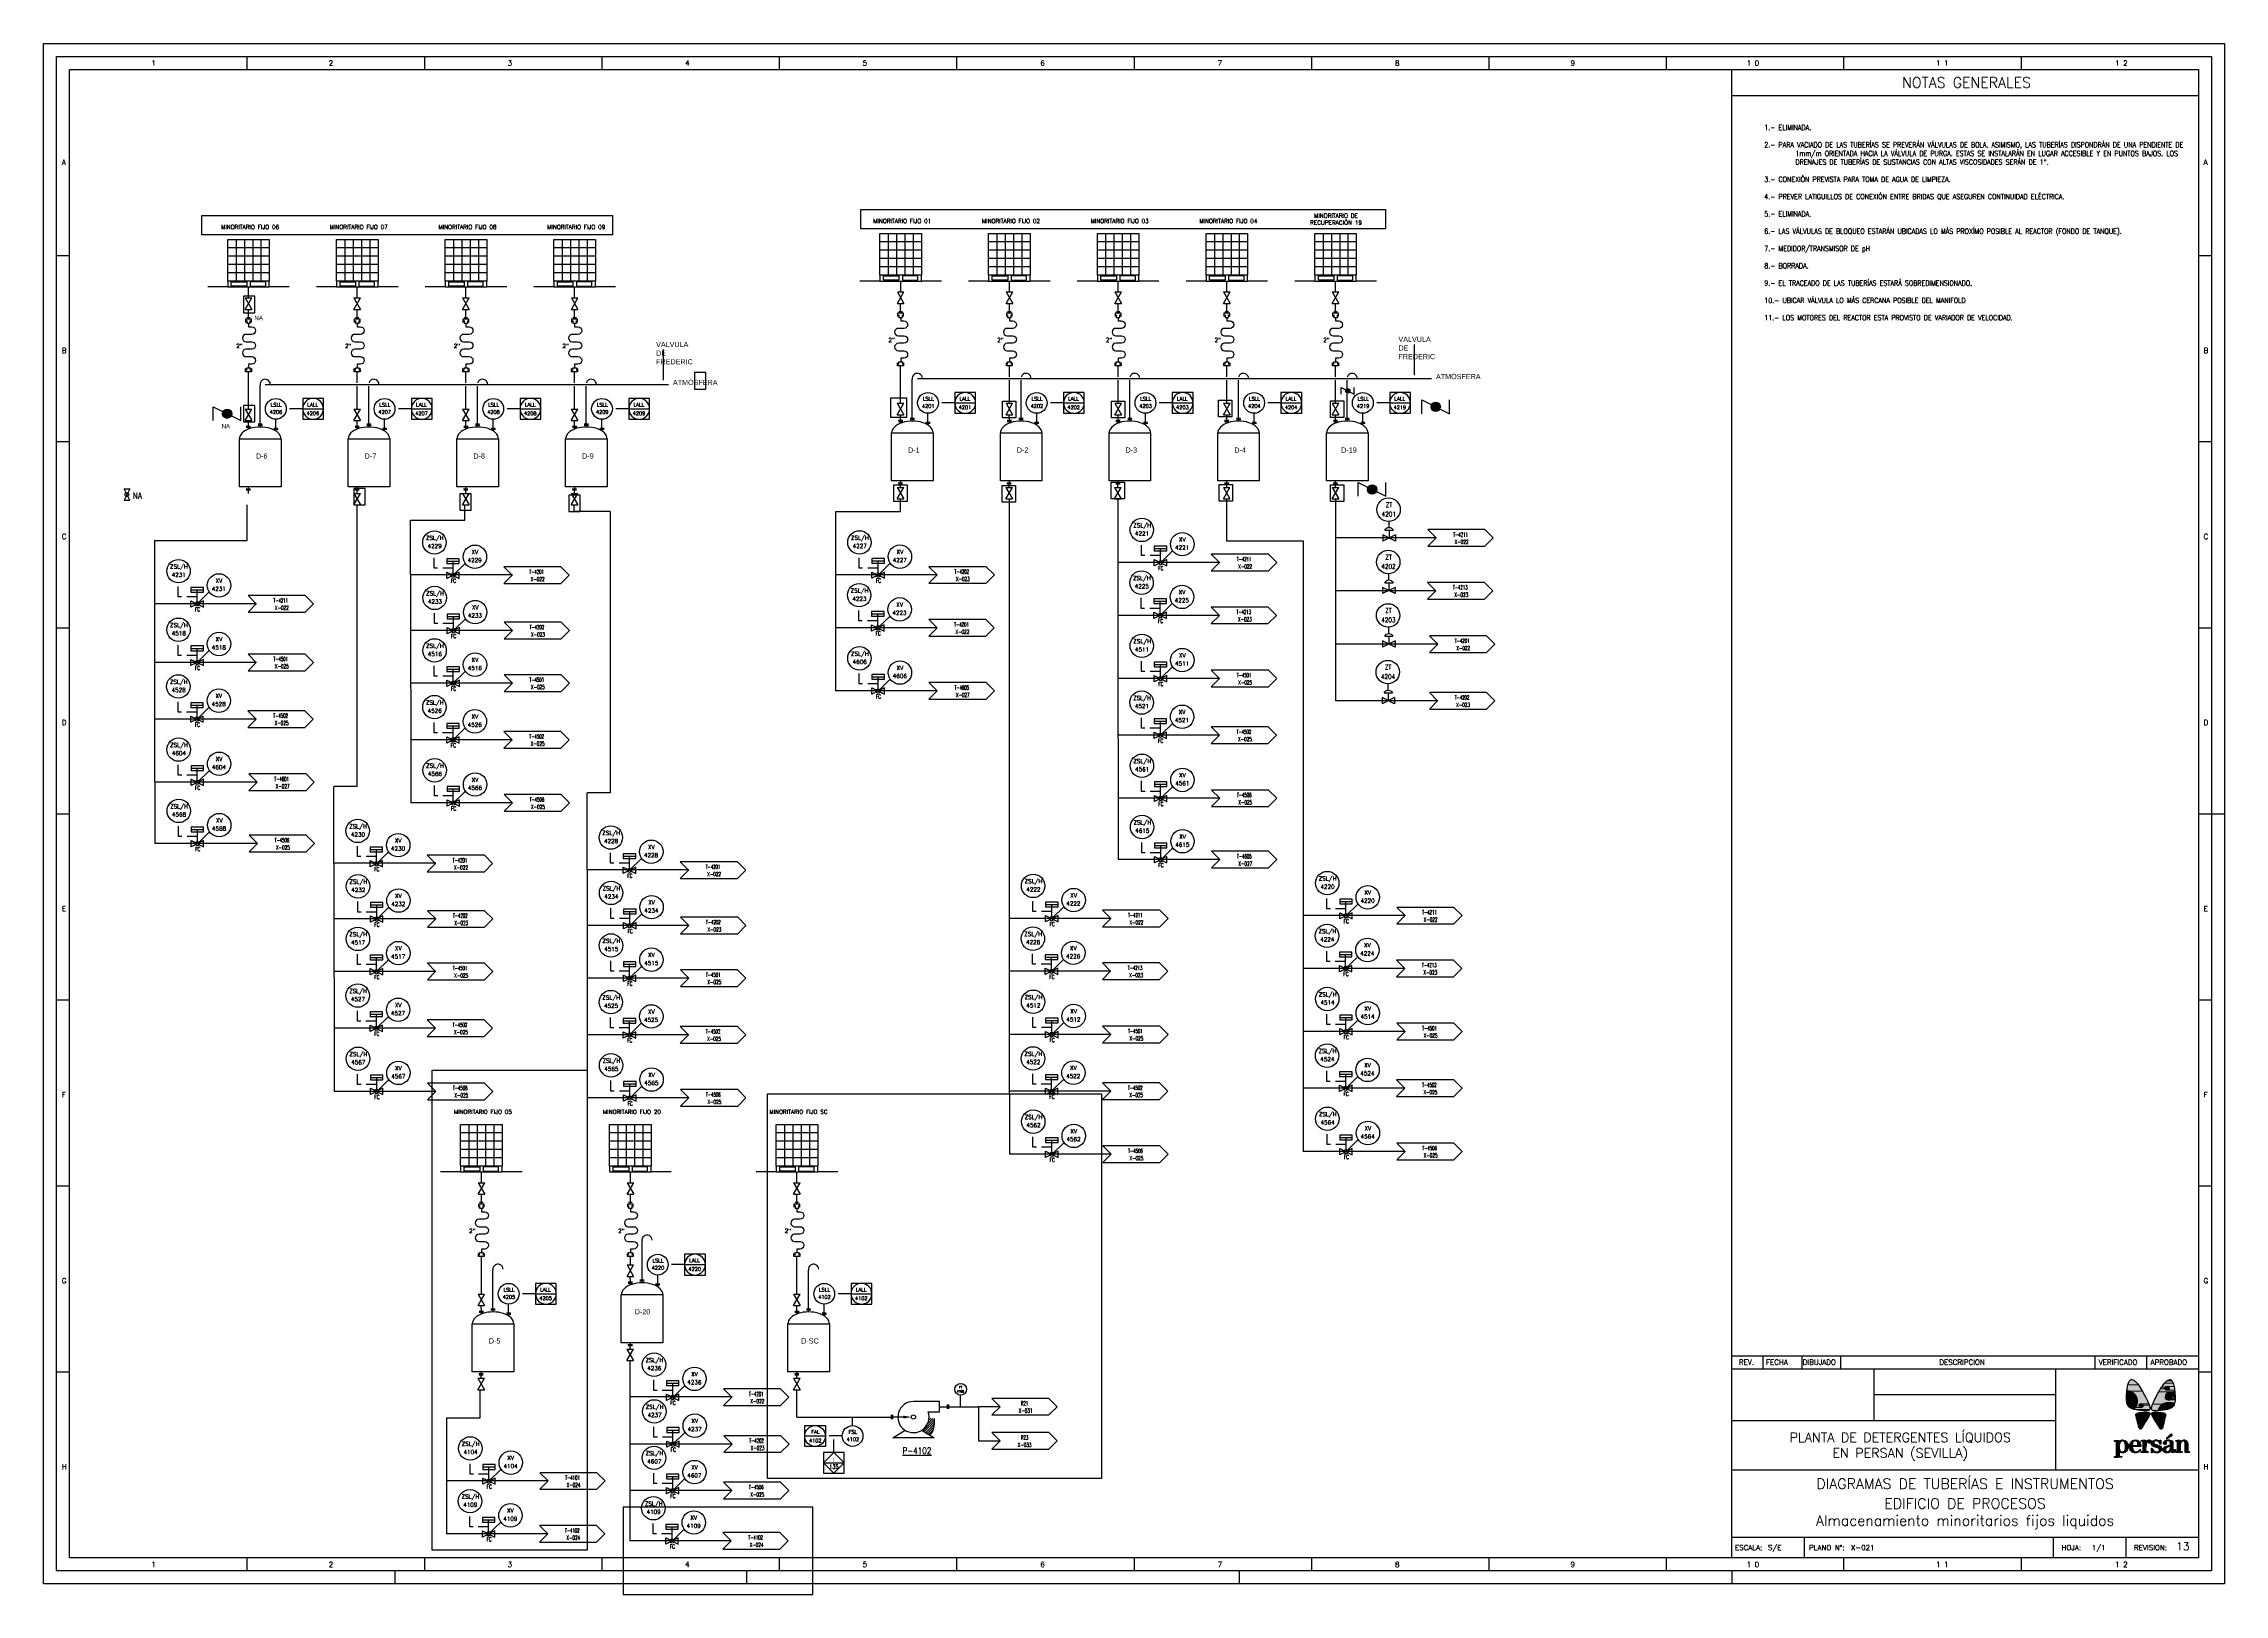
# Model space of a CAD drawing. Header units: millimetres. Extents: x -141 to 426, y 1 to 299.
# Drawn here: x 5.7 to 425.7, y 0.5 to 299.2 of the extents above; entities that cross this region are included whole.
import ezdxf
from ezdxf.enums import TextEntityAlignment as Align

# ---------------------------------------------------------------- set-up
doc = ezdxf.new("R2010")
doc.units = ezdxf.units.MM
doc.set_wipeout_variables(frame=1)
doc.linetypes.add('TRAZOS', pattern=[0.75, 0.5, -0.25])
for name, color, linetype in [('CAJETIN', 1, 'Continuous'), ('EQUIPOS', 5, 'Continuous'), ('FORMATO', 7, 'Continuous'), ('INSTRUMENTOS', 1, 'Continuous'), ('TEX', 7, 'Continuous'), ('TEXTO-INSTRUMENTACION', 7, 'Continuous'), ('TEXTO-VALVULAS Y ACCESORIOS', 7, 'Continuous'), ('TUBERIA', 5, 'Continuous'), ('VALVULAS Y ACCESORIOS', 1, 'Continuous')]:
    doc.layers.add(name, color=color, linetype=linetype)
doc.styles.add('PY', font='ROMANS.shx')
doc.styles.add('PY1', font='ROMANS.shx', dxfattribs={"width": 0.8})
doc.styles.add('PY3', font='ROMANS.shx', dxfattribs={"width": 0.6})
doc.styles.add('TXT', font='txt')
doc.linetypes.add('SEÑAL_MECANICA2', pattern='A,4.411183,["o",PY,S=4.130212,R=360,X=0,Y=-1.374288],0.588817,-0.374158,["",PY,S=2,R=360,X=0,Y=-0.688262],-2.183682', length=7.55784)

# ---------------------------------------------------------------- blocks, each defined once
blk = doc.blocks.new('SEÑAL CIR')
at = {"color": 1}
blk.add_circle((0, 5.7), 5.7, dxfattribs=at)
at = {"layer": 'INSTRUMENTOS', "linetype": 'Continuous', "style": 'PY', "flags": 4}
for p in [(0.1, 2.9), (0.2, 6.9)]:
    blk.add_attdef('---', text='', height=2, dxfattribs=at).set_placement(p, align=Align.CENTER)
blk = doc.blocks.new('SEÑAL CIRCU MARCO')
at = {"color": 1, "linetype": 'Continuous', "ltscale": 0.5}
blk.add_line((5.7, 5.7), (-5.7, 5.7), dxfattribs=at)
at = {"color": 1, "flags": 128}
blk.add_lwpolyline([(5.7, 0), (-5.7, 0), (-5.7, 11.4), (5.7, 11.4)], close=True, dxfattribs=at)
at = {"color": 1}
blk.add_circle((0, 5.7), 5.7, dxfattribs=at)
at = {"style": 'PY'}
for tag, p in [('XXX', (0.2, 8)), ('YYY', (0.1, 3.2))]:
    blk.add_attdef(tag, text='', height=2, dxfattribs=at).set_placement(p, align=Align.MIDDLE)
blk = doc.blocks.new('BANDERA DE FLUJO')
at = {"layer": 'TEX', "color": 1, "ltscale": 0.1, "flags": 128}
blk.add_lwpolyline([(-4, 4), (-31.5, 4), (-27.5, 0), (-31.5, -4), (-4, -4), (0, 0)], close=True, dxfattribs=at)
at = {"layer": 'TEX', "style": 'PY1', "width": 0.8}
for tag, p in [('ETIQUETA-LINEA-1', (-15.7, 0.6)), ('ETIQUETA-LINEA-2', (-15.7, -2.9))]:
    blk.add_attdef(tag, text='', height=2, dxfattribs=at).set_placement(p, align=Align.CENTER)
blk = doc.blocks.new('SECUENCIA PROGRAMADA EN SISTEMA DE CONTROL PLC')
at = {"layer": 'INSTRUMENTOS'}
blk.add_line((-5, 5), (5, 5), dxfattribs=at)
at = {"layer": 'INSTRUMENTOS', "flags": 128}
for points in [[(0, 0), (-5, 5), (0, 10), (5, 5)], [(-5, 0), (5, 0), (5, 10), (-5, 10)]]:
    blk.add_lwpolyline(points, close=True, dxfattribs=at)
at = {"layer": 'TEXTO-INSTRUMENTACION', "linetype": 'Continuous', "style": 'PY1', "width": 0.8}
for tag, p in [('XXX', (0, 6.4)), ('YYY', (0, 3.2))]:
    blk.add_attdef(tag, text='', height=2, dxfattribs=at).set_placement(p, align=Align.MIDDLE_CENTER)
blk = doc.blocks.new('FLECHA')
at = {"color": 1}
blk.add_solid([(-0.9, -5), (0.9, -5), (0, 0)], dxfattribs=at)
blk = doc.blocks.new('MARCO-A1')
at = {"layer": 'FORMATO', "color": 5}
for p, q in [((78.42, 589), (78.42, 584)), ((146.83, 589), (146.83, 584)), ((215.25, 589), (215.25, 584)), ((283.67, 589), (283.67, 584)), ((352.08, 589), (352.08, 584)), ((420.5, 589), (420.5, 584)), ((488.92, 589), (488.92, 584)), ((557.33, 589), (557.33, 584)), ((625.75, 589), (625.75, 584)), ((694.17, 589), (694.17, 584)), ((762.58, 589), (762.58, 584)), ((5, 512.25), (10, 512.25)), ((831, 512.25), (836, 512.25)), ((5, 440.5), (10, 440.5)), ((831, 440.5), (836, 440.5)), ((5, 368.75), (10, 368.75)), ((831, 368.75), (836, 368.75)), ((5, 297), (10, 297)), ((831, 297), (836, 297)), ((5, 225.25), (10, 225.25)), ((831, 225.25), (836, 225.25)), ((5, 153.5), (10, 153.5)), ((831, 153.5), (836, 153.5)), ((5, 81.75), (10, 81.75)), ((831, 81.75), (836, 81.75)), ((78.42, 10), (78.42, 5)), ((146.83, 10), (146.83, 5)), ((215.25, 10), (215.25, 5)), ((283.67, 10), (283.67, 5)), ((352.08, 10), (352.08, 5)), ((420.5, 10), (420.5, 5)), ((488.92, 10), (488.92, 5)), ((557.33, 10), (557.33, 5)), ((625.75, 10), (625.75, 5)), ((694.17, 10), (694.17, 5)), ((762.58, 10), (762.58, 5))]:
    blk.add_line(p, q, dxfattribs=at)
at = {"layer": 'FORMATO', "color": 1, "linetype": 'Continuous'}
for p, q in [((836, 297), (841, 297)), ((135.5, 5), (135.5, 0)), ((271, 5), (271, 0)), ((461, 5), (461, 0)), ((651, 5), (651, 0))]:
    blk.add_line(p, q, dxfattribs=at)
at = {"layer": 'FORMATO', "color": 1}
blk.add_lwpolyline([(0, 594), (841, 594), (841, 0), (0, 0)], close=True, dxfattribs=at)
at = {"layer": 'FORMATO', "color": 5}
blk.add_lwpolyline([(5, 589), (836, 589), (836, 5), (5, 5)], close=True, dxfattribs=at)
at = {"layer": 'FORMATO', "color": 8, "linetype": 'Continuous'}
blk.add_lwpolyline([(10, 584), (831, 584), (831, 10), (10, 10)], close=True, dxfattribs=at)
at = {"layer": 'FORMATO', "color": 1, "style": 'PY'}
for s, p in [('1', (41.52, 585.5)), ('2', (109.93, 585.5)), ('3', (178.99, 585.5)), ('4', (247.4, 585.5)), ('5', (315.82, 585.5)), ('6', (384.34, 585.5)), ('7', (452.75, 585.5)), ('8', (521.17, 585.5)), ('9', (588.85, 585.5)), ('1 0', (656.77, 585.5)), ('1 1', (729.83, 585.5)), ('1 2', (798.88, 585.5)), ('A', (7, 547.25)), ('A', (833, 547.25)), ('B', (7, 474.67)), ('B', (833, 474.67)), ('C', (7, 402.92)), ('C', (833, 402.92)), ('D', (7, 331.17)), ('D', (833, 331.17)), ('E', (7, 259.42)), ('E', (833, 259.42)), ('F', (7, 187.67)), ('F', (833, 187.67)), ('G', (7, 115.92)), ('G', (833, 115.92)), ('H', (7, 44.17)), ('H', (833, 44.17)), ('1', (41.52, 6.5)), ('2', (109.93, 6.5)), ('3', (178.99, 6.5)), ('4', (247.4, 6.5)), ('5', (315.82, 6.5)), ('6', (384.34, 6.5)), ('7', (452.75, 6.5)), ('8', (521.17, 6.5)), ('9', (588.85, 6.5)), ('1 0', (656.77, 6.5)), ('1 1', (729.83, 6.5)), ('1 2', (798.88, 6.5))]:
    blk.add_text(s, height=2, dxfattribs=at).set_placement(p)
blk = doc.blocks.new('Simbolo persan')
at = {"layer": 'CAJETIN', "true_color": 0x0080ad, "transparency": 33554559}
h = blk.add_hatch(color=144, dxfattribs=at)
h.paths.add_polyline_path([(3046.77, 1411.45), (3046.51, 1411.37), (3046.26, 1411.5), (3046.17, 1411.62), (3046.17, 1411.92), (3046.26, 1412.05), (3046.34, 1412.09), (3046.39, 1412.13), (3046.47, 1412.13), (3046.56, 1412.17), (3046.6, 1412.13), (3046.72, 1412.13), (3046.85, 1412), (3046.89, 1411.92), (3046.89, 1411.88), (3046.94, 1411.88), (3046.94, 1411.67), (3046.89, 1411.62), (3046.85, 1411.54)])
h.paths.add_polyline_path([(3048.25, 1411.33), (3048.25, 1411.54), (3048.21, 1411.62), (3048.21, 1411.71), (3048.16, 1411.79), (3048.16, 1411.88), (3048.12, 1411.92), (3048.12, 1412), (3048.08, 1412.09), (3048.08, 1412.13), (3048.04, 1412.13), (3048.04, 1412.17), (3047.95, 1412.34), (3047.95, 1412.39), (3047.91, 1412.47), (3047.87, 1412.6), (3047.74, 1412.85), (3047.66, 1412.98), (3047.57, 1413.19), (3047.49, 1413.36), (3047.4, 1413.49), (3047.27, 1413.78), (3047.23, 1413.78), (3047.11, 1413.99), (3047.11, 1414.04), (3047.06, 1414.16), (3046.98, 1414.25), (3046.85, 1414.5), (3046.81, 1414.54), (3046.81, 1414.63), (3046.68, 1414.8), (3046.64, 1414.84), (3046.51, 1415.05), (3046.47, 1415.14), (3046.34, 1415.31), (3046.22, 1415.56), (3046.05, 1415.77), (3045.92, 1415.98), (3045.67, 1416.24), (3045.62, 1416.32), (3045.5, 1416.45), (3045.45, 1416.45), (3045.33, 1416.58), (3045.2, 1416.66), (3045.16, 1416.7), (3045.07, 1416.75), (3044.99, 1416.75), (3044.95, 1416.79), (3044.65, 1416.79), (3044.61, 1416.75), (3044.57, 1416.75), (3044.48, 1416.7), (3044.44, 1416.66), (3044.4, 1416.58), (3044.35, 1416.58), (3044.18, 1416.32), (3044.18, 1416.24), (3044.1, 1416.03), (3044.06, 1415.98), (3043.97, 1415.56), (3043.93, 1415.48), (3043.93, 1415.31), (3043.89, 1415.14), (3043.89, 1415.05), (3043.85, 1414.84), (3043.85, 1414.8), (3043.8, 1414.63), (3043.8, 1414.59), (3044.14, 1414.59), (3044.23, 1414.54), (3044.31, 1414.54), (3044.52, 1414.5), (3044.69, 1414.42), (3044.73, 1414.42), (3044.99, 1414.25), (3045.16, 1414.16), (3045.29, 1414.04), (3045.29, 1413.99), (3045.5, 1413.78), (3045.67, 1413.49), (3045.71, 1413.36), (3045.79, 1413.19), (3045.84, 1412.98), (3045.88, 1412.85), (3045.88, 1412.34), (3045.84, 1412.17), (3045.84, 1412.09), (3045.79, 1412.05), (3045.75, 1411.92), (3045.75, 1411.84), (3045.71, 1411.84), (3045.71, 1411.75), (3045.67, 1411.71), (3045.67, 1411.67), (3045.62, 1411.62), (3045.54, 1411.5), (3045.5, 1411.41), (3045.37, 1411.28), (3045.33, 1411.2), (3045.2, 1411.07), (3045.24, 1411.07), (3045.33, 1411.03), (3045.45, 1411.03), (3045.79, 1410.95), (3046, 1410.9), (3046.39, 1410.86), (3046.85, 1410.78), (3047.06, 1410.78), (3047.23, 1410.73), (3047.7, 1410.73), (3047.78, 1410.78), (3047.91, 1410.78), (3048.08, 1410.86), (3048.21, 1410.99), (3048.21, 1411.03), (3048.25, 1411.03), (3048.25, 1411.2), (3048.29, 1411.28)], flags=0)
h = blk.add_hatch(color=144, dxfattribs=at)
h.paths.add_polyline_path([(3050.2, 1414.84), (3050.15, 1414.76), (3050.07, 1414.63), (3049.9, 1414.29), (3049.86, 1414.25), (3049.86, 1414.21), (3049.82, 1414.12), (3049.77, 1414.12), (3049.73, 1413.99), (3049.6, 1413.78), (3049.56, 1413.66), (3049.52, 1413.57), (3049.39, 1413.36), (3049.35, 1413.27), (3049.35, 1413.23), (3049.31, 1413.23), (3049.31, 1413.15), (3049.26, 1413.11), (3049.22, 1413.02), (3049.18, 1412.98), (3049.18, 1412.94), (3049.14, 1412.89), (3049.1, 1412.72), (3048.97, 1412.47), (3048.88, 1412.34), (3048.88, 1412.3), (3048.84, 1412.26), (3048.84, 1412.17), (3048.76, 1412.05), (3048.71, 1411.88), (3048.71, 1411.84), (3048.67, 1411.75), (3048.63, 1411.62), (3048.63, 1411.54), (3048.59, 1411.45), (3048.59, 1411.16), (3048.63, 1411.12), (3048.63, 1411.03), (3048.71, 1410.9), (3048.76, 1410.9), (3048.93, 1410.82), (3048.97, 1410.78), (3049.1, 1410.78), (3049.14, 1410.73), (3049.65, 1410.73), (3049.73, 1410.78), (3049.86, 1410.78), (3049.86, 1410.9), (3049.9, 1410.9), (3049.9, 1411.03), (3049.94, 1411.12), (3049.94, 1411.16), (3050.03, 1411.28), (3050.03, 1411.37), (3050.2, 1411.54), (3050.24, 1411.62), (3050.32, 1411.75), (3050.45, 1411.84), (3050.53, 1411.88), (3050.75, 1412.05), (3050.96, 1412.17), (3051.25, 1412.26), (3051.38, 1412.3), (3051.47, 1412.3), (3051.76, 1412.34), (3052.19, 1412.34), (3052.4, 1412.3), (3052.48, 1412.26), (3052.61, 1412.22), (3052.82, 1412.13), (3052.91, 1412.09), (3052.95, 1412.05), (3052.95, 1412.09), (3052.99, 1412.13), (3052.99, 1412.22), (3053.03, 1412.26), (3053.03, 1412.34), (3053.08, 1412.47), (3053.08, 1412.55), (3053.12, 1412.72), (3053.12, 1413.27), (3053.03, 1413.32), (3053.03, 1413.36), (3052.95, 1413.4), (3052.82, 1413.49), (3052.61, 1413.49), (3052.57, 1413.4), (3052.52, 1413.36), (3052.52, 1413.32), (3052.48, 1413.27), (3052.44, 1413.19), (3052.4, 1413.15), (3052.4, 1413.11), (3052.36, 1413.11), (3052.31, 1413.02), (3052.23, 1412.98), (3052.19, 1412.94), (3052.1, 1412.89), (3051.76, 1412.89), (3051.38, 1413.02), (3051.25, 1413.15), (3051.21, 1413.23), (3051.21, 1413.36), (3051.25, 1413.57), (3051.25, 1413.66), (3051.3, 1413.78), (3051.38, 1413.99), (3051.47, 1414.12), (3051.59, 1414.25), (3051.68, 1414.29), (3052.06, 1414.29), (3052.19, 1414.25), (3052.31, 1414.25), (3052.44, 1414.29), (3052.61, 1414.29), (3052.99, 1414.54), (3053.03, 1414.63), (3053.03, 1414.88), (3052.99, 1414.97), (3052.99, 1415.14), (3052.95, 1415.26), (3052.95, 1415.43), (3052.91, 1415.48), (3052.91, 1415.52), (3052.86, 1415.65), (3052.86, 1415.73), (3052.82, 1415.9), (3052.74, 1416.11), (3052.69, 1416.24), (3052.65, 1416.28), (3052.57, 1416.45), (3052.57, 1416.49), (3052.31, 1416.75), (3052.23, 1416.75), (3052.19, 1416.79), (3051.97, 1416.79), (3051.89, 1416.75), (3051.85, 1416.75), (3051.72, 1416.7), (3051.68, 1416.66), (3051.55, 1416.58), (3051.09, 1416.11), (3050.92, 1415.9), (3050.79, 1415.73), (3050.75, 1415.65), (3050.66, 1415.52), (3050.62, 1415.52), (3050.62, 1415.48), (3050.58, 1415.43), (3050.49, 1415.31), (3050.45, 1415.22), (3050.37, 1415.14), (3050.37, 1415.05), (3050.32, 1415.05), (3050.24, 1414.88)])
h.paths.add_polyline_path([(3051.42, 1414.76), (3051.34, 1414.84), (3051.25, 1414.88), (3051.21, 1414.97), (3051.21, 1415.05), (3051.17, 1415.14), (3051.21, 1415.18), (3051.21, 1415.31), (3051.3, 1415.43), (3051.42, 1415.48), (3051.59, 1415.52), (3051.68, 1415.48), (3051.72, 1415.48), (3051.8, 1415.43), (3051.85, 1415.39), (3051.93, 1415.26), (3051.97, 1415.14), (3051.93, 1414.97), (3051.89, 1414.88), (3051.85, 1414.88), (3051.8, 1414.8), (3051.72, 1414.76)], flags=0)
at = {"layer": 'CAJETIN', "true_color": 0xa3cbc0, "transparency": 33554559}
for points in [[(3051.68, 1415.48), (3051.59, 1415.52), (3051.42, 1415.48), (3051.3, 1415.43), (3051.3, 1415.39), (3051.21, 1415.31), (3051.21, 1415.18), (3051.17, 1415.14), (3051.21, 1415.05), (3051.21, 1414.97), (3051.25, 1414.88), (3051.3, 1414.88), (3051.34, 1414.84), (3051.34, 1414.8), (3051.42, 1414.76), (3051.72, 1414.76), (3051.8, 1414.8), (3051.8, 1414.84), (3051.89, 1414.88), (3051.93, 1414.97), (3051.93, 1415.05), (3051.97, 1415.14), (3051.93, 1415.18), (3051.93, 1415.31), (3051.85, 1415.39), (3051.85, 1415.43), (3051.72, 1415.48)], [(3044.14, 1414.59), (3043.8, 1414.59), (3043.8, 1414.25), (3043.76, 1414.16), (3043.76, 1412.72), (3043.8, 1412.6), (3043.8, 1412.47), (3043.85, 1412.34), (3043.85, 1412.3), (3043.89, 1412.09), (3043.93, 1411.96), (3044.1, 1411.71), (3044.14, 1411.62), (3044.35, 1411.41), (3044.4, 1411.41), (3044.52, 1411.33), (3044.57, 1411.28), (3044.73, 1411.2), (3044.82, 1411.2), (3044.95, 1411.16), (3044.99, 1411.12), (3045.12, 1411.12), (3045.16, 1411.07), (3045.2, 1411.07), (3045.2, 1411.12), (3045.24, 1411.12), (3045.24, 1411.16), (3045.29, 1411.2), (3045.33, 1411.2), (3045.41, 1411.28), (3045.41, 1411.33), (3045.5, 1411.41), (3045.58, 1411.54), (3045.67, 1411.71), (3045.71, 1411.84), (3045.75, 1411.84), (3045.84, 1412.09), (3045.88, 1412.3), (3045.88, 1412.85), (3045.79, 1413.19), (3045.71, 1413.36), (3045.67, 1413.49), (3045.58, 1413.66), (3045.5, 1413.78), (3045.41, 1413.87), (3045.29, 1414.04), (3045.16, 1414.16), (3044.99, 1414.25), (3044.95, 1414.29), (3044.52, 1414.5), (3044.31, 1414.54)], [(3046.6, 1412.13), (3046.56, 1412.17), (3046.51, 1412.13), (3046.39, 1412.13), (3046.3, 1412.09), (3046.26, 1412.05), (3046.26, 1412), (3046.22, 1411.92), (3046.17, 1411.92), (3046.17, 1411.62), (3046.26, 1411.54), (3046.26, 1411.5), (3046.43, 1411.41), (3046.47, 1411.41), (3046.51, 1411.37), (3046.56, 1411.37), (3046.64, 1411.41), (3046.68, 1411.41), (3046.77, 1411.45), (3046.85, 1411.54), (3046.89, 1411.62), (3046.94, 1411.67), (3046.94, 1411.88), (3046.89, 1411.92), (3046.85, 1412), (3046.72, 1412.13)], [(3052.19, 1412.34), (3051.59, 1412.34), (3051.47, 1412.3), (3051.34, 1412.3), (3051.25, 1412.26), (3051.13, 1412.22), (3050.96, 1412.17), (3050.92, 1412.13), (3050.75, 1412.05), (3050.53, 1411.92), (3050.53, 1411.88), (3050.37, 1411.75), (3050.32, 1411.75), (3050.24, 1411.62), (3050.2, 1411.54), (3050.15, 1411.54), (3050.07, 1411.37), (3050.03, 1411.37), (3049.98, 1411.28), (3049.94, 1411.16), (3049.94, 1411.07), (3049.9, 1411.03), (3049.9, 1410.99), (3049.86, 1410.9), (3049.86, 1410.78), (3050.07, 1410.82), (3050.28, 1410.82), (3050.32, 1410.86), (3050.7, 1410.9), (3050.79, 1410.9), (3051.3, 1410.99), (3051.51, 1411.03), (3051.85, 1411.12), (3051.97, 1411.16), (3052.27, 1411.28), (3052.4, 1411.37), (3052.44, 1411.37), (3052.65, 1411.54), (3052.74, 1411.62), (3052.78, 1411.75), (3052.82, 1411.75), (3052.91, 1411.88), (3052.91, 1411.92), (3052.95, 1412.05), (3052.91, 1412.09), (3052.74, 1412.17), (3052.48, 1412.26), (3052.4, 1412.3), (3052.27, 1412.3)], [(3053.08, 1414.54), (3053.03, 1414.59), (3052.99, 1414.54), (3052.95, 1414.54), (3052.86, 1414.46), (3052.78, 1414.42), (3052.74, 1414.38), (3052.61, 1414.29), (3052.44, 1414.29), (3052.31, 1414.25), (3052.19, 1414.25), (3052.1, 1414.29), (3051.68, 1414.29), (3051.68, 1414.25), (3051.59, 1414.25), (3051.47, 1414.12), (3051.38, 1413.99), (3051.34, 1413.87), (3051.3, 1413.82), (3051.3, 1413.78), (3051.25, 1413.66), (3051.25, 1413.57), (3051.21, 1413.49), (3051.21, 1413.23), (3051.25, 1413.19), (3051.25, 1413.15), (3051.3, 1413.15), (3051.3, 1413.11), (3051.34, 1413.11), (3051.38, 1413.02), (3051.42, 1413.02), (3051.51, 1412.98), (3051.55, 1412.98), (3051.64, 1412.94), (3051.68, 1412.94), (3051.76, 1412.89), (3052.1, 1412.89), (3052.19, 1412.94), (3052.23, 1412.98), (3052.27, 1412.98), (3052.31, 1413.02), (3052.36, 1413.11), (3052.4, 1413.11), (3052.4, 1413.15), (3052.44, 1413.15), (3052.44, 1413.23), (3052.48, 1413.27), (3052.52, 1413.36), (3052.65, 1413.49), (3052.82, 1413.49), (3052.95, 1413.4), (3053.03, 1413.32), (3053.12, 1413.27), (3053.12, 1413.99), (3053.08, 1414.12)], [(3050.11, 1410.44), (3049.82, 1410.48), (3049.82, 1410.14), (3049.86, 1410.06), (3049.86, 1409.97), (3049.9, 1409.85), (3049.9, 1409.72), (3049.94, 1409.63), (3049.94, 1409.59), (3049.98, 1409.55), (3050.03, 1409.42), (3050.03, 1409.38), (3050.07, 1409.29), (3050.15, 1409.17), (3050.2, 1409.13), (3050.28, 1409), (3050.62, 1408.66), (3050.83, 1408.53), (3050.87, 1408.49), (3050.96, 1408.49), (3050.96, 1408.53), (3051, 1408.66), (3051, 1408.79), (3051.04, 1408.83), (3051.09, 1409), (3051.09, 1409.13), (3051.13, 1409.17), (3051.13, 1409.29), (3051.17, 1409.38), (3051.17, 1409.42), (3051.21, 1409.55), (3051.21, 1409.63), (3051.25, 1409.72), (3051.25, 1410.14), (3051.21, 1410.18), (3051.21, 1410.23), (3051.13, 1410.27), (3051.04, 1410.35), (3050.92, 1410.4), (3050.66, 1410.4), (3050.49, 1410.44)]]:
    blk.add_hatch(color=9, dxfattribs=at).paths.add_polyline_path(points)
at = {"layer": 'CAJETIN', "true_color": 0x0080ad, "transparency": 33554559}
h = blk.add_hatch(color=144, dxfattribs=at)
h.paths.add_polyline_path([(3053.12, 1413.27), (3053.12, 1413.27)], flags=0)
h.paths.add_polyline_path([(3053.12, 1413.27), (3053.12, 1413.27)], flags=0)
h.paths.add_polyline_path([(3053.12, 1413.27), (3053.12, 1413.27)], flags=0)
h.paths.add_polyline_path([(3053.12, 1413.27), (3052.48, 1413.27)], flags=0)
for points in [[(3048.08, 1410.48), (3047.11, 1410.48), (3046.89, 1410.44), (3046.26, 1410.44), (3046.13, 1410.4), (3046, 1410.4), (3045.75, 1410.31), (3045.71, 1410.27), (3045.67, 1410.18), (3045.62, 1410.14), (3045.58, 1410.01), (3045.58, 1409.8), (3045.62, 1409.72), (3045.62, 1409.68), (3045.67, 1409.55), (3045.67, 1409.51), (3045.71, 1409.29), (3045.79, 1409.04), (3045.79, 1409), (3045.84, 1408.74), (3045.92, 1408.45), (3045.96, 1408.32), (3045.96, 1408.24), (3046, 1408.07), (3046.05, 1408.02), (3046.05, 1407.94), (3046.09, 1407.81), (3046.09, 1407.77), (3046.13, 1407.69), (3046.13, 1407.6), (3046.17, 1407.56), (3046.17, 1407.47), (3046.22, 1407.39), (3046.26, 1407.35), (3046.26, 1407.31), (3046.3, 1407.31), (3046.34, 1407.26), (3046.43, 1407.22), (3046.51, 1407.26), (3046.56, 1407.31), (3046.6, 1407.31), (3046.64, 1407.35), (3046.64, 1407.39), (3046.77, 1407.52), (3046.77, 1407.56), (3046.81, 1407.6), (3046.85, 1407.69), (3046.94, 1407.77), (3046.94, 1407.81), (3047.02, 1407.94), (3047.06, 1408.02), (3047.11, 1408.07), (3047.23, 1408.32), (3047.32, 1408.45), (3047.53, 1408.74), (3047.66, 1409), (3047.66, 1409.04), (3047.83, 1409.29), (3047.95, 1409.51), (3047.95, 1409.55), (3048.04, 1409.68), (3048.08, 1409.72), (3048.12, 1409.8), (3048.12, 1409.85), (3048.21, 1410.01), (3048.25, 1410.14), (3048.25, 1410.18), (3048.29, 1410.27), (3048.25, 1410.31), (3048.25, 1410.35), (3048.21, 1410.4), (3048.21, 1410.44), (3048.12, 1410.44)], [(3049.82, 1410.48), (3048.76, 1410.48), (3048.67, 1410.44), (3048.67, 1410.4), (3048.59, 1410.31), (3048.59, 1410.14), (3048.8, 1409.72), (3048.88, 1409.59), (3048.97, 1409.38), (3049.01, 1409.38), (3049.1, 1409.17), (3049.22, 1409), (3049.31, 1408.83), (3049.43, 1408.66), (3049.48, 1408.58), (3049.48, 1408.53), (3049.52, 1408.49), (3049.6, 1408.32), (3049.69, 1408.24), (3049.73, 1408.15), (3049.82, 1408.02), (3049.86, 1407.94), (3049.9, 1407.9), (3049.94, 1407.77), (3049.98, 1407.73), (3049.98, 1407.69), (3050.03, 1407.6), (3050.07, 1407.56), (3050.11, 1407.56), (3050.11, 1407.47), (3050.15, 1407.47), (3050.15, 1407.43), (3050.2, 1407.39), (3050.2, 1407.35), (3050.24, 1407.35), (3050.32, 1407.26), (3050.45, 1407.22), (3050.53, 1407.26), (3050.66, 1407.39), (3050.66, 1407.47), (3050.7, 1407.47), (3050.7, 1407.56), (3050.75, 1407.6), (3050.75, 1407.73), (3050.79, 1407.77), (3050.79, 1407.9), (3050.83, 1407.94), (3050.83, 1408.02), (3050.87, 1408.15), (3050.87, 1408.24), (3050.92, 1408.32), (3050.96, 1408.49), (3050.87, 1408.49), (3050.79, 1408.58), (3050.62, 1408.66), (3050.28, 1409), (3050.15, 1409.17), (3050.03, 1409.38), (3049.94, 1409.59), (3049.9, 1409.72), (3049.9, 1409.8), (3049.86, 1409.89), (3049.86, 1410.06), (3049.82, 1410.14)]]:
    blk.add_hatch(color=144, dxfattribs=at).paths.add_polyline_path(points)
at = {"layer": 'CAJETIN', "transparency": 33554559}
h = blk.add_hatch(color=256, dxfattribs=at)
h.paths.add_polyline_path([(3043.21, 1402.94), (3042.96, 1402.86), (3042.87, 1402.86), (3042.83, 1402.9), (3042.74, 1402.9), (3042.62, 1403.03), (3042.58, 1403.03), (3042.58, 1403.07), (3042.53, 1403.11), (3042.49, 1403.2), (3042.41, 1403.33), (3042.41, 1403.45), (3042.36, 1403.58), (3042.36, 1404.21), (3042.41, 1404.26), (3042.45, 1404.43), (3042.45, 1404.47), (3042.49, 1404.55), (3042.49, 1404.64), (3042.53, 1404.68), (3042.53, 1404.72), (3042.58, 1404.76), (3042.62, 1404.85), (3042.66, 1404.85), (3042.7, 1404.89), (3042.87, 1404.98), (3043.08, 1404.98), (3043.34, 1404.85), (3043.34, 1404.81), (3043.42, 1404.72), (3043.46, 1404.6), (3043.51, 1404.43), (3043.55, 1404.3), (3043.55, 1403.45), (3043.46, 1403.2), (3043.46, 1403.16), (3043.42, 1403.11), (3043.38, 1403.03), (3043.34, 1403.03)])
h.paths.add_polyline_path([(3043.59, 1402.86), (3043.76, 1403.03), (3043.8, 1403.03), (3043.85, 1403.11), (3043.89, 1403.16), (3043.89, 1403.2), (3043.97, 1403.33), (3044.01, 1403.45), (3044.01, 1403.49), (3044.06, 1403.58), (3044.06, 1403.66), (3044.1, 1403.83), (3044.1, 1404.13), (3044.06, 1404.21), (3044.06, 1404.3), (3044.01, 1404.43), (3043.93, 1404.6), (3043.85, 1404.72), (3043.8, 1404.81), (3043.72, 1404.89), (3043.63, 1404.93), (3043.51, 1405.06), (3043.42, 1405.06), (3043.34, 1405.1), (3043.34, 1405.15), (3043.17, 1405.15), (3043, 1405.19), (3042.91, 1405.15), (3042.74, 1405.15), (3042.74, 1405.1), (3042.66, 1405.06), (3042.62, 1405.06), (3042.53, 1405.02), (3042.53, 1404.98), (3042.41, 1404.85), (3042.36, 1404.76), (3042.32, 1404.72), (3042.32, 1405.1), (3041.47, 1405.1), (3041.47, 1404.89), (3041.69, 1404.89), (3041.77, 1404.85), (3041.86, 1404.76), (3041.86, 1402.1), (3041.81, 1402.1), (3041.81, 1402.06), (3041.73, 1402.06), (3041.69, 1402.01), (3041.47, 1402.01), (3041.47, 1401.8), (3042.15, 1401.8), (3042.83, 1401.84), (3042.83, 1402.01), (3042.58, 1402.01), (3042.53, 1402.06), (3042.45, 1402.06), (3042.36, 1402.14), (3042.36, 1403.03), (3042.41, 1403.03), (3042.41, 1402.99), (3042.45, 1402.9), (3042.49, 1402.9), (3042.49, 1402.86), (3042.53, 1402.86), (3042.53, 1402.82), (3042.66, 1402.78), (3042.66, 1402.73), (3042.74, 1402.73), (3042.83, 1402.69), (3043.25, 1402.69), (3043.34, 1402.73), (3043.38, 1402.73), (3043.42, 1402.78), (3043.55, 1402.82), (3043.55, 1402.86)], flags=0)
h = blk.add_hatch(color=256, dxfattribs=at)
h.paths.add_polyline_path([(3044.35, 1404.17), (3044.31, 1404.13), (3044.31, 1403.79), (3044.35, 1403.66), (3044.35, 1403.62), (3044.4, 1403.54), (3044.44, 1403.41), (3044.44, 1403.37), (3044.48, 1403.24), (3044.52, 1403.24), (3044.57, 1403.11), (3044.78, 1402.9), (3044.82, 1402.9), (3044.82, 1402.86), (3044.86, 1402.86), (3044.9, 1402.82), (3045.03, 1402.78), (3045.03, 1402.73), (3045.16, 1402.73), (3045.24, 1402.69), (3045.71, 1402.69), (3045.75, 1402.73), (3045.92, 1402.73), (3045.92, 1402.78), (3046.05, 1402.82), (3046.13, 1402.86), (3046.13, 1402.9), (3046.3, 1402.99), (3046.34, 1403.03), (3046.43, 1403.16), (3046.47, 1403.2), (3046.47, 1403.24), (3046.39, 1403.33), (3046.34, 1403.33), (3046.3, 1403.28), (3046.3, 1403.24), (3046.26, 1403.24), (3046.26, 1403.2), (3046.22, 1403.16), (3046.17, 1403.16), (3046.09, 1403.03), (3045.92, 1402.94), (3045.58, 1402.86), (3045.5, 1402.86), (3045.41, 1402.9), (3045.37, 1402.9), (3045.24, 1402.99), (3045.2, 1402.99), (3045.12, 1403.07), (3045.12, 1403.11), (3045.03, 1403.24), (3044.99, 1403.37), (3044.95, 1403.41), (3044.95, 1403.54), (3044.9, 1403.62), (3044.9, 1403.79), (3044.86, 1403.88), (3044.86, 1403.92), (3046.51, 1403.92), (3046.51, 1404.13), (3046.47, 1404.17), (3046.47, 1404.34), (3046.39, 1404.6), (3046.3, 1404.72), (3046.26, 1404.81), (3046.17, 1404.85), (3046.13, 1404.93), (3046.09, 1404.98), (3046.05, 1404.98), (3045.96, 1405.06), (3045.92, 1405.06), (3045.79, 1405.1), (3045.79, 1405.15), (3045.58, 1405.15), (3045.45, 1405.19), (3045.41, 1405.19), (3045.33, 1405.15), (3045.12, 1405.15), (3045.07, 1405.1), (3044.95, 1405.06), (3044.82, 1404.98), (3044.78, 1404.93), (3044.69, 1404.89), (3044.69, 1404.85), (3044.57, 1404.72), (3044.52, 1404.64), (3044.44, 1404.51), (3044.4, 1404.34), (3044.35, 1404.21)])
h.paths.add_polyline_path([(3044.86, 1404.13), (3044.86, 1404.21), (3044.9, 1404.34), (3044.9, 1404.51), (3044.95, 1404.64), (3044.99, 1404.72), (3045.03, 1404.76), (3045.07, 1404.85), (3045.12, 1404.89), (3045.24, 1404.93), (3045.33, 1404.98), (3045.58, 1404.98), (3045.67, 1404.93), (3045.88, 1404.72), (3045.92, 1404.6), (3045.92, 1404.47), (3045.96, 1404.34), (3045.96, 1404.13)], flags=0)
for points in [[(3048.16, 1405.19), (3048.04, 1405.19), (3047.91, 1405.15), (3047.74, 1405.06), (3047.61, 1404.93), (3047.53, 1404.76), (3047.49, 1404.72), (3047.44, 1404.6), (3047.44, 1404.55), (3047.4, 1404.51), (3047.4, 1405.15), (3046.85, 1405.15), (3046.72, 1405.1), (3046.6, 1405.1), (3046.6, 1404.93), (3046.68, 1404.93), (3046.81, 1404.89), (3046.89, 1404.89), (3046.94, 1404.85), (3046.94, 1404.72), (3046.98, 1404.64), (3046.98, 1403.45), (3046.94, 1403.41), (3046.94, 1402.99), (3046.89, 1402.99), (3046.85, 1402.94), (3046.68, 1402.94), (3046.6, 1402.9), (3046.6, 1402.73), (3047.91, 1402.73), (3047.91, 1402.9), (3047.83, 1402.94), (3047.61, 1402.94), (3047.57, 1402.99), (3047.53, 1402.99), (3047.53, 1403.03), (3047.49, 1403.07), (3047.49, 1403.2), (3047.44, 1403.28), (3047.44, 1403.62), (3047.49, 1403.83), (3047.49, 1403.92), (3047.53, 1404.13), (3047.53, 1404.3), (3047.57, 1404.34), (3047.57, 1404.43), (3047.61, 1404.51), (3047.61, 1404.55), (3047.66, 1404.6), (3047.7, 1404.72), (3047.74, 1404.76), (3047.78, 1404.85), (3047.87, 1404.93), (3047.91, 1404.93), (3048.04, 1404.98), (3047.99, 1404.89), (3047.99, 1404.68), (3048.08, 1404.6), (3048.12, 1404.6), (3048.12, 1404.55), (3048.33, 1404.55), (3048.38, 1404.6), (3048.42, 1404.6), (3048.46, 1404.64), (3048.46, 1404.68), (3048.5, 1404.72), (3048.5, 1404.98), (3048.46, 1404.98), (3048.42, 1405.02), (3048.42, 1405.06), (3048.38, 1405.1), (3048.33, 1405.1)], [(3049.6, 1405.19), (3049.31, 1405.19), (3049.22, 1405.15), (3049.18, 1405.15), (3048.93, 1405.06), (3048.88, 1405.02), (3048.84, 1405.02), (3048.84, 1404.98), (3048.8, 1404.98), (3048.8, 1404.93), (3048.71, 1404.89), (3048.67, 1404.85), (3048.67, 1404.81), (3048.63, 1404.72), (3048.59, 1404.68), (3048.59, 1404.26), (3048.63, 1404.21), (3048.63, 1404.17), (3048.67, 1404.17), (3048.67, 1404.13), (3048.71, 1404.05), (3048.88, 1403.96), (3048.93, 1403.92), (3049.05, 1403.88), (3049.1, 1403.88), (3049.22, 1403.83), (3049.31, 1403.79), (3049.35, 1403.79), (3049.56, 1403.75), (3049.69, 1403.71), (3049.86, 1403.62), (3049.98, 1403.54), (3050.07, 1403.41), (3050.11, 1403.37), (3050.11, 1403.2), (3050.07, 1403.11), (3049.9, 1402.94), (3049.56, 1402.86), (3049.39, 1402.9), (3049.26, 1402.94), (3049.1, 1402.99), (3048.93, 1403.16), (3048.84, 1403.28), (3048.8, 1403.37), (3048.76, 1403.49), (3048.71, 1403.58), (3048.55, 1403.58), (3048.55, 1402.69), (3048.71, 1402.69), (3048.71, 1402.78), (3048.8, 1402.82), (3048.8, 1402.86), (3048.93, 1402.86), (3049.01, 1402.82), (3049.05, 1402.82), (3049.18, 1402.73), (3049.31, 1402.69), (3049.86, 1402.69), (3049.94, 1402.73), (3049.98, 1402.73), (3050.11, 1402.82), (3050.2, 1402.86), (3050.24, 1402.86), (3050.24, 1402.9), (3050.32, 1402.94), (3050.37, 1403.03), (3050.45, 1403.11), (3050.49, 1403.2), (3050.49, 1403.28), (3050.53, 1403.37), (3050.53, 1403.66), (3050.49, 1403.71), (3050.49, 1403.79), (3050.45, 1403.79), (3050.45, 1403.83), (3050.37, 1403.92), (3050.37, 1403.96), (3050.28, 1404), (3050.15, 1404.05), (3049.98, 1404.13), (3049.94, 1404.17), (3049.82, 1404.17), (3049.73, 1404.21), (3049.65, 1404.21), (3049.6, 1404.26), (3049.43, 1404.3), (3049.31, 1404.34), (3049.22, 1404.34), (3049.18, 1404.38), (3049.1, 1404.43), (3049.05, 1404.47), (3049.05, 1404.51), (3049.01, 1404.6), (3049.01, 1404.81), (3049.1, 1404.89), (3049.18, 1404.93), (3049.31, 1404.98), (3049.65, 1404.98), (3049.73, 1404.93), (3049.86, 1404.89), (3049.98, 1404.76), (3050.03, 1404.68), (3050.11, 1404.6), (3050.15, 1404.51), (3050.2, 1404.38), (3050.37, 1404.38), (3050.37, 1405.15), (3050.2, 1405.15), (3050.2, 1405.1), (3050.15, 1405.02), (3050.03, 1405.02), (3049.98, 1405.06), (3049.86, 1405.1), (3049.82, 1405.1), (3049.73, 1405.15), (3049.65, 1405.15)], [(3052.48, 1406.29), (3052.4, 1406.33), (3052.31, 1406.29), (3052.23, 1406.29), (3052.23, 1406.25), (3052.14, 1406.2), (3052.1, 1406.16), (3052.1, 1406.12), (3052.02, 1406.08), (3051.89, 1405.95), (3051.85, 1405.87), (3051.68, 1405.7), (3051.64, 1405.7), (3051.55, 1405.57), (3051.47, 1405.48), (3051.42, 1405.48), (3051.42, 1405.44), (3051.68, 1405.44), (3051.68, 1405.48), (3051.72, 1405.48), (3051.85, 1405.57), (3052.02, 1405.7), (3052.06, 1405.7), (3052.44, 1405.95), (3052.48, 1405.99), (3052.52, 1406.08), (3052.57, 1406.12), (3052.57, 1406.2), (3052.52, 1406.25), (3052.52, 1406.29)], [(3054.94, 1405.19), (3054.73, 1405.19), (3054.6, 1405.15), (3054.56, 1405.15), (3054.47, 1405.1), (3054.43, 1405.06), (3054.35, 1405.02), (3054.3, 1405.02), (3054.26, 1404.98), (3054.26, 1404.93), (3054.22, 1404.93), (3054.18, 1404.89), (3054.18, 1404.85), (3054.05, 1404.72), (3054.05, 1405.15), (3053.58, 1405.15), (3053.37, 1405.1), (3053.24, 1405.1), (3053.24, 1404.93), (3053.37, 1404.93), (3053.41, 1404.89), (3053.46, 1404.89), (3053.54, 1404.85), (3053.58, 1404.81), (3053.58, 1403.03), (3053.5, 1402.94), (3053.33, 1402.94), (3053.24, 1402.9), (3053.24, 1402.73), (3054.47, 1402.73), (3054.47, 1402.9), (3054.35, 1402.94), (3054.18, 1402.94), (3054.09, 1403.03), (3054.09, 1404.3), (3054.13, 1404.38), (3054.13, 1404.43), (3054.18, 1404.51), (3054.18, 1404.6), (3054.26, 1404.68), (3054.26, 1404.72), (3054.35, 1404.81), (3054.43, 1404.85), (3054.43, 1404.89), (3054.56, 1404.93), (3054.81, 1404.93), (3054.9, 1404.89), (3054.94, 1404.85), (3054.98, 1404.76), (3055.02, 1404.76), (3055.02, 1404.68), (3055.06, 1404.64), (3055.06, 1402.73), (3055.91, 1402.73), (3055.91, 1402.9), (3055.83, 1402.94), (3055.7, 1402.94), (3055.62, 1402.99), (3055.57, 1403.07), (3055.57, 1404.43), (3055.53, 1404.55), (3055.53, 1404.64), (3055.49, 1404.68), (3055.49, 1404.76), (3055.45, 1404.85), (3055.36, 1404.93), (3055.36, 1404.98), (3055.32, 1405.02), (3055.28, 1405.02), (3055.19, 1405.06), (3055.15, 1405.1), (3055.06, 1405.15), (3054.98, 1405.15)]]:
    blk.add_hatch(color=256, dxfattribs=at).paths.add_polyline_path(points)
h = blk.add_hatch(color=256, dxfattribs=at)
h.paths.add_polyline_path([(3050.79, 1403.03), (3050.79, 1402.99), (3050.83, 1402.99), (3050.87, 1402.9), (3051, 1402.78), (3051.04, 1402.78), (3051.21, 1402.69), (3051.76, 1402.69), (3051.89, 1402.78), (3051.97, 1402.78), (3052.1, 1402.9), (3052.14, 1402.9), (3052.14, 1402.94), (3052.19, 1402.99), (3052.19, 1403.03), (3052.23, 1403.07), (3052.23, 1403.11), (3052.27, 1403.11), (3052.27, 1403.07), (3052.31, 1403.03), (3052.31, 1402.9), (3052.36, 1402.86), (3052.4, 1402.78), (3052.44, 1402.78), (3052.52, 1402.73), (3052.57, 1402.73), (3052.65, 1402.69), (3052.82, 1402.73), (3052.95, 1402.78), (3053.03, 1402.86), (3053.08, 1402.86), (3053.08, 1402.9), (3053.12, 1402.94), (3053.12, 1402.99), (3053.16, 1402.99), (3053.16, 1403.03), (3053.2, 1403.11), (3053.2, 1403.33), (3053.03, 1403.33), (3053.03, 1403.11), (3052.99, 1403.11), (3052.99, 1403.03), (3052.95, 1403.03), (3052.91, 1402.99), (3052.82, 1402.99), (3052.74, 1403.07), (3052.74, 1403.33), (3052.69, 1403.37), (3052.69, 1404.76), (3052.65, 1404.81), (3052.65, 1404.85), (3052.57, 1404.93), (3052.57, 1404.98), (3052.52, 1404.98), (3052.44, 1405.06), (3052.31, 1405.1), (3052.27, 1405.1), (3052.1, 1405.15), (3052.02, 1405.15), (3051.97, 1405.19), (3051.59, 1405.19), (3051.55, 1405.15), (3051.47, 1405.15), (3051.34, 1405.1), (3051.3, 1405.1), (3051.17, 1405.06), (3051.09, 1404.98), (3051.04, 1404.98), (3051, 1404.93), (3051, 1404.89), (3050.96, 1404.89), (3050.96, 1404.85), (3050.92, 1404.81), (3050.87, 1404.72), (3050.87, 1404.47), (3050.96, 1404.38), (3051.04, 1404.34), (3051.09, 1404.3), (3051.25, 1404.3), (3051.3, 1404.34), (3051.38, 1404.38), (3051.38, 1404.43), (3051.47, 1404.51), (3051.47, 1404.64), (3051.38, 1404.81), (3051.3, 1404.85), (3051.3, 1404.89), (3051.34, 1404.89), (3051.34, 1404.93), (3051.47, 1404.98), (3051.93, 1404.98), (3052.1, 1404.89), (3052.19, 1404.81), (3052.19, 1404.76), (3052.23, 1404.72), (3052.23, 1404.21), (3052.1, 1404.17), (3052.06, 1404.17), (3051.85, 1404.13), (3051.64, 1404.05), (3051.59, 1404.05), (3051.59, 1404), (3051.51, 1404), (3051.47, 1403.96), (3051.38, 1403.92), (3051.34, 1403.92), (3051.3, 1403.88), (3051.17, 1403.83), (3051.13, 1403.79), (3051.09, 1403.79), (3050.92, 1403.62), (3050.87, 1403.62), (3050.79, 1403.54), (3050.79, 1403.49), (3050.75, 1403.41), (3050.75, 1403.11)])
h.paths.add_polyline_path([(3051.51, 1402.9), (3051.3, 1403.11), (3051.3, 1403.41), (3051.34, 1403.49), (3051.38, 1403.54), (3051.42, 1403.62), (3051.47, 1403.62), (3051.51, 1403.71), (3051.64, 1403.79), (3051.8, 1403.88), (3051.85, 1403.92), (3051.93, 1403.92), (3052.02, 1403.96), (3052.02, 1404), (3052.14, 1404), (3052.14, 1404.05), (3052.23, 1404.05), (3052.23, 1403.49), (3052.19, 1403.49), (3052.19, 1403.33), (3052.14, 1403.24), (3052.06, 1403.16), (3052.06, 1403.11), (3052.02, 1403.11), (3051.89, 1402.99), (3051.72, 1402.9)], flags=0)
at = {"layer": 'CAJETIN', "color": 144, "lineweight": 25, "true_color": 0x0080ad}
for points in [[(3047.23, 1410.73), (3047.06, 1410.78), (3046.85, 1410.78), (3046.39, 1410.86), (3046, 1410.9), (3045.62, 1410.99), (3045.45, 1411.03), (3045.33, 1411.03), (3045.24, 1411.07), (3045.2, 1411.07), (3045.24, 1411.12), (3045.33, 1411.2), (3045.41, 1411.33), (3045.5, 1411.41), (3045.62, 1411.62), (3045.75, 1411.84), (3045.84, 1412.09), (3045.88, 1412.34), (3045.88, 1412.47), (3045.88, 1412.6), (3045.88, 1412.77), (3045.88, 1412.85), (3045.79, 1413.19), (3045.67, 1413.49), (3045.5, 1413.78), (3045.29, 1414.04), (3045.16, 1414.16), (3044.99, 1414.25), (3044.86, 1414.33), (3044.69, 1414.42), (3044.52, 1414.5), (3044.31, 1414.54), (3044.14, 1414.59), (3043.93, 1414.59), (3043.85, 1414.59), (3043.8, 1414.59), (3043.8, 1414.63), (3043.85, 1414.8), (3043.89, 1415.05), (3043.93, 1415.31), (3043.97, 1415.56), (3044.01, 1415.77), (3044.06, 1415.98), (3044.18, 1416.32), (3044.27, 1416.45), (3044.35, 1416.58), (3044.44, 1416.66), (3044.57, 1416.75), (3044.65, 1416.79), (3044.78, 1416.79), (3044.86, 1416.79), (3044.99, 1416.75), (3045.16, 1416.7), (3045.33, 1416.58), (3045.5, 1416.45), (3045.67, 1416.24), (3045.88, 1416.03), (3046.05, 1415.77), (3046.26, 1415.48), (3046.47, 1415.14), (3046.64, 1414.84), (3046.81, 1414.54), (3046.89, 1414.42), (3047.02, 1414.21), (3047.11, 1413.99), (3047.23, 1413.78), (3047.49, 1413.36), (3047.66, 1412.98), (3047.83, 1412.68), (3047.95, 1412.39), (3048.08, 1412.13), (3048.16, 1411.88), (3048.21, 1411.67), (3048.25, 1411.5), (3048.29, 1411.28), (3048.25, 1411.16), (3048.25, 1411.07), (3048.16, 1410.95), (3048.08, 1410.86), (3047.91, 1410.78), (3047.7, 1410.73), (3047.61, 1410.73), (3047.49, 1410.73), (3047.36, 1410.73)], [(3052.95, 1412.05), (3052.91, 1412.09), (3052.82, 1412.13), (3052.61, 1412.22), (3052.4, 1412.3), (3052.19, 1412.34), (3051.97, 1412.34), (3051.76, 1412.34), (3051.47, 1412.3), (3051.25, 1412.26), (3050.96, 1412.17), (3050.75, 1412.05), (3050.53, 1411.88), (3050.32, 1411.75), (3050.2, 1411.54), (3050.03, 1411.37), (3049.94, 1411.12), (3049.86, 1410.9), (3049.86, 1410.86), (3049.86, 1410.82), (3049.86, 1410.78), (3049.73, 1410.78), (3049.65, 1410.73), (3049.52, 1410.73), (3049.39, 1410.73), (3049.22, 1410.73), (3049.14, 1410.73), (3048.97, 1410.78), (3048.84, 1410.86), (3048.71, 1410.9), (3048.63, 1411.03), (3048.59, 1411.16), (3048.59, 1411.28), (3048.59, 1411.45), (3048.63, 1411.62), (3048.71, 1411.84), (3048.76, 1412.05), (3048.88, 1412.3), (3049.01, 1412.55), (3049.14, 1412.89), (3049.35, 1413.23), (3049.56, 1413.66), (3049.77, 1414.12), (3049.98, 1414.46), (3050.15, 1414.76), (3050.32, 1415.05), (3050.49, 1415.31), (3050.66, 1415.52), (3050.79, 1415.73), (3051.09, 1416.11), (3051.21, 1416.24), (3051.34, 1416.37), (3051.47, 1416.49), (3051.55, 1416.58), (3051.72, 1416.7), (3051.89, 1416.75), (3052.06, 1416.79), (3052.19, 1416.79), (3052.31, 1416.75), (3052.4, 1416.66), (3052.48, 1416.58), (3052.57, 1416.45), (3052.65, 1416.28), (3052.74, 1416.11), (3052.82, 1415.9), (3052.86, 1415.65), (3052.95, 1415.43), (3052.99, 1415.14), (3053.03, 1414.88), (3053.03, 1414.63), (3052.99, 1414.54), (3052.86, 1414.46), (3052.74, 1414.38), (3052.61, 1414.29), (3052.44, 1414.29), (3052.31, 1414.25), (3052.19, 1414.25), (3052.06, 1414.29), (3051.97, 1414.29), (3051.76, 1414.29), (3051.68, 1414.29), (3051.59, 1414.25), (3051.55, 1414.21), (3051.47, 1414.12), (3051.38, 1413.99), (3051.3, 1413.78), (3051.25, 1413.57), (3051.21, 1413.36), (3051.21, 1413.27), (3051.21, 1413.23), (3051.25, 1413.15), (3051.3, 1413.11), (3051.38, 1413.02), (3051.51, 1412.98), (3051.64, 1412.94), (3051.76, 1412.89), (3051.89, 1412.89), (3052.02, 1412.89), (3052.1, 1412.89), (3052.19, 1412.94), (3052.23, 1412.98), (3052.31, 1413.02), (3052.36, 1413.11), (3052.4, 1413.15), (3052.44, 1413.19), (3052.48, 1413.27), (3052.52, 1413.36), (3052.57, 1413.4), (3052.65, 1413.49), (3052.74, 1413.49), (3052.82, 1413.49), (3052.95, 1413.4), (3053.03, 1413.32), (3053.12, 1413.27), (3053.12, 1413.11), (3053.12, 1413.02), (3053.12, 1412.72), (3053.08, 1412.47), (3053.03, 1412.26)], [(3046.34, 1407.26), (3046.3, 1407.31), (3046.26, 1407.35), (3046.17, 1407.52), (3046.17, 1407.56), (3046.13, 1407.6), (3046.13, 1407.69), (3046.09, 1407.77), (3046.05, 1408.02), (3045.96, 1408.32), (3045.79, 1409), (3045.71, 1409.29), (3045.67, 1409.55), (3045.62, 1409.72), (3045.58, 1409.8), (3045.58, 1409.85), (3045.58, 1410.01), (3045.67, 1410.18), (3045.75, 1410.31), (3045.88, 1410.35), (3046, 1410.4), (3046.05, 1410.4), (3046.13, 1410.4), (3046.26, 1410.44), (3046.43, 1410.44), (3046.64, 1410.44), (3046.89, 1410.44), (3047.11, 1410.48), (3047.27, 1410.48), (3047.4, 1410.48), (3047.53, 1410.48), (3047.74, 1410.48), (3047.91, 1410.48), (3047.99, 1410.48), (3048.08, 1410.48), (3048.21, 1410.44), (3048.25, 1410.35), (3048.29, 1410.27), (3048.25, 1410.14), (3048.21, 1410.01), (3048.16, 1409.93), (3048.12, 1409.8), (3048.04, 1409.68), (3047.95, 1409.51), (3047.83, 1409.29), (3047.66, 1409.04), (3047.53, 1408.74), (3047.32, 1408.45), (3047.19, 1408.24), (3047.11, 1408.07), (3047.02, 1407.94), (3046.94, 1407.81), (3046.85, 1407.69), (3046.81, 1407.6), (3046.72, 1407.47), (3046.64, 1407.39), (3046.6, 1407.31), (3046.51, 1407.26), (3046.43, 1407.22)], [(3049.82, 1410.48), (3049.82, 1410.4), (3049.82, 1410.31), (3049.82, 1410.18), (3049.86, 1410.06), (3049.9, 1409.8), (3049.94, 1409.59), (3050.03, 1409.38), (3050.15, 1409.17), (3050.28, 1409), (3050.45, 1408.83), (3050.62, 1408.66), (3050.83, 1408.53), (3050.87, 1408.49), (3050.92, 1408.49), (3050.96, 1408.49), (3050.92, 1408.32), (3050.87, 1408.24), (3050.83, 1407.94), (3050.75, 1407.73), (3050.75, 1407.6), (3050.7, 1407.56), (3050.7, 1407.47), (3050.66, 1407.43), (3050.62, 1407.35), (3050.53, 1407.26), (3050.45, 1407.22), (3050.32, 1407.26), (3050.28, 1407.31), (3050.2, 1407.35), (3050.2, 1407.39), (3050.15, 1407.47), (3050.07, 1407.56), (3049.98, 1407.69), (3049.94, 1407.77), (3049.9, 1407.9), (3049.82, 1408.02), (3049.73, 1408.15), (3049.48, 1408.58), (3049.22, 1409), (3048.97, 1409.38), (3048.88, 1409.59), (3048.8, 1409.72), (3048.71, 1409.89), (3048.63, 1410.06), (3048.59, 1410.14), (3048.59, 1410.23), (3048.63, 1410.35), (3048.67, 1410.44), (3048.76, 1410.48), (3048.88, 1410.48), (3048.93, 1410.48), (3048.97, 1410.48), (3049.18, 1410.48), (3049.39, 1410.48), (3049.69, 1410.48)]]:
    blk.add_lwpolyline(points, close=True, dxfattribs=at)
at = {"layer": 'CAJETIN', "color": 144, "lineweight": 0, "true_color": 0x0080ad}
for points in [[(3046.05, 1415.77), (3044.01, 1415.77), (3046.05, 1415.77)], [(3052.74, 1416.11), (3051.09, 1416.11), (3052.74, 1416.11)], [(3052.48, 1416.58), (3051.55, 1416.58), (3052.48, 1416.58)], [(3052.91, 1415.48), (3051.68, 1415.48), (3052.91, 1415.48)], [(3046.81, 1414.59), (3043.85, 1414.59), (3046.81, 1414.59)], [(3046.81, 1414.59), (3043.93, 1414.59), (3046.81, 1414.59)], [(3046.43, 1411.41), (3045.5, 1411.41), (3046.43, 1411.41)], [(3048.04, 1412.13), (3046.6, 1412.13), (3048.04, 1412.13)], [(3048.08, 1412.13), (3046.72, 1412.13), (3048.08, 1412.13)], [(3048.16, 1411.88), (3046.89, 1411.88), (3048.16, 1411.88)], [(3050.75, 1412.05), (3048.76, 1412.05), (3050.75, 1412.05)], [(3052.86, 1414.46), (3049.98, 1414.46), (3052.86, 1414.46)], [(3051.21, 1415.31), (3050.49, 1415.31), (3051.21, 1415.31)], [(3053.03, 1414.76), (3051.72, 1414.76), (3053.03, 1414.76)], [(3053.03, 1412.34), (3051.97, 1412.34), (3053.03, 1412.34)], [(3052.44, 1414.29), (3052.06, 1414.29), (3052.44, 1414.29)], [(3053.12, 1412.89), (3052.1, 1412.89), (3053.12, 1412.89)], [(3053.12, 1413.02), (3052.31, 1413.02), (3053.12, 1413.02)], [(3053.12, 1413.11), (3052.4, 1413.11), (3053.12, 1413.11)], [(3052.95, 1413.4), (3052.57, 1413.4), (3052.95, 1413.4)], [(3048.25, 1411.07), (3045.2, 1411.07), (3048.25, 1411.07)], [(3048.25, 1411.07), (3045.2, 1411.07), (3048.25, 1411.07)], [(3048.21, 1410.01), (3045.58, 1410.01), (3048.21, 1410.01)], [(3048.12, 1409.8), (3045.58, 1409.8), (3048.12, 1409.8)], [(3047.83, 1409.29), (3045.71, 1409.29), (3047.83, 1409.29)], [(3048.25, 1410.35), (3045.88, 1410.35), (3048.25, 1410.35)], [(3048.21, 1410.4), (3046.13, 1410.4), (3048.21, 1410.4)], [(3046.81, 1407.6), (3046.13, 1407.6), (3046.81, 1407.6)], [(3048.21, 1410.44), (3046.26, 1410.44), (3048.21, 1410.44)], [(3046.51, 1407.26), (3046.34, 1407.26), (3046.51, 1407.26)], [(3048.08, 1410.86), (3046.39, 1410.86), (3048.08, 1410.86)], [(3047.91, 1410.78), (3046.85, 1410.78), (3047.91, 1410.78)], [(3048.08, 1410.48), (3047.19, 1410.48), (3048.08, 1410.48)], [(3049.86, 1410.06), (3048.63, 1410.06), (3049.86, 1410.06)], [(3049.82, 1410.48), (3048.76, 1410.48), (3049.82, 1410.48)], [(3049.86, 1410.86), (3048.84, 1410.86), (3049.86, 1410.86)], [(3049.94, 1409.59), (3048.88, 1409.59), (3049.94, 1409.59)], [(3049.65, 1410.73), (3049.14, 1410.73), (3049.65, 1410.73)], [(3050.7, 1407.56), (3050.07, 1407.56), (3050.7, 1407.56)], [(3050.62, 1407.35), (3050.2, 1407.35), (3050.62, 1407.35)], [(3050.53, 1407.26), (3050.32, 1407.26), (3050.53, 1407.26)]]:
    blk.add_lwpolyline(points, dxfattribs=at)
at = {"layer": 'CAJETIN', "color": 9, "lineweight": 25, "true_color": 0xa3cbc0}
for points in [[(3051.51, 1414.76), (3051.42, 1414.76), (3051.34, 1414.84), (3051.25, 1414.88), (3051.21, 1414.97), (3051.21, 1415.05), (3051.17, 1415.14), (3051.21, 1415.18), (3051.21, 1415.22), (3051.21, 1415.31), (3051.3, 1415.43), (3051.42, 1415.48), (3051.59, 1415.52), (3051.72, 1415.48), (3051.85, 1415.39), (3051.93, 1415.26), (3051.97, 1415.14), (3051.93, 1414.97), (3051.89, 1414.88), (3051.8, 1414.8), (3051.72, 1414.76), (3051.59, 1414.76)], [(3046.43, 1411.41), (3046.26, 1411.5), (3046.17, 1411.62), (3046.17, 1411.67), (3046.17, 1411.71), (3046.17, 1411.75), (3046.17, 1411.84), (3046.17, 1411.88), (3046.17, 1411.92), (3046.26, 1412.05), (3046.39, 1412.13), (3046.47, 1412.13), (3046.56, 1412.17), (3046.6, 1412.13), (3046.64, 1412.13), (3046.72, 1412.13), (3046.77, 1412.09), (3046.85, 1412), (3046.89, 1411.92), (3046.94, 1411.88), (3046.94, 1411.79), (3046.94, 1411.71), (3046.89, 1411.62), (3046.85, 1411.54), (3046.77, 1411.45), (3046.64, 1411.41), (3046.51, 1411.37)]]:
    blk.add_lwpolyline(points, close=True, dxfattribs=at)
for points in [[(3045.2, 1411.07), (3045.12, 1411.12), (3045.03, 1411.12), (3044.95, 1411.16), (3044.82, 1411.2), (3044.73, 1411.2), (3044.57, 1411.28), (3044.35, 1411.41), (3044.23, 1411.54), (3044.1, 1411.71), (3044.01, 1411.84), (3043.93, 1411.96), (3043.85, 1412.3), (3043.8, 1412.51), (3043.76, 1412.72), (3043.76, 1413.02), (3043.76, 1413.36), (3043.76, 1413.66), (3043.76, 1413.87), (3043.8, 1414.29), (3043.8, 1414.46), (3043.8, 1414.59)], [(3052.95, 1412.05), (3052.91, 1411.92), (3052.82, 1411.75), (3052.74, 1411.62), (3052.65, 1411.54), (3052.44, 1411.37), (3052.27, 1411.28), (3051.97, 1411.16), (3051.68, 1411.07), (3051.51, 1411.03), (3051.3, 1410.99), (3050.79, 1410.9), (3050.28, 1410.82), (3050.07, 1410.82), (3049.86, 1410.78)], [(3053.03, 1414.63), (3053.03, 1414.59), (3053.08, 1414.54), (3053.08, 1414.42), (3053.08, 1414.25), (3053.08, 1414.12), (3053.12, 1413.87), (3053.12, 1413.82), (3053.12, 1413.66), (3053.12, 1413.27)], [(3049.82, 1410.48), (3050.11, 1410.44), (3050.32, 1410.44), (3050.49, 1410.44), (3050.66, 1410.4), (3050.75, 1410.4), (3050.83, 1410.4), (3050.87, 1410.4), (3050.92, 1410.4), (3051.04, 1410.35), (3051.13, 1410.27), (3051.21, 1410.23), (3051.25, 1410.14), (3051.25, 1410.06), (3051.25, 1409.97), (3051.25, 1409.85), (3051.25, 1409.76), (3051.25, 1409.72), (3051.21, 1409.63), (3051.21, 1409.55), (3051.17, 1409.42), (3051.13, 1409.29), (3051.09, 1409.13), (3051, 1408.79), (3050.96, 1408.49)]]:
    blk.add_lwpolyline(points, dxfattribs=at)
at = {"layer": 'CAJETIN', "color": 9, "lineweight": 0, "true_color": 0xa3cbc0}
for points in [[(3045.5, 1411.41), (3044.35, 1411.41), (3045.5, 1411.41)], [(3046.94, 1411.88), (3046.17, 1411.88), (3046.94, 1411.88)], [(3046.94, 1411.71), (3046.17, 1411.71), (3046.94, 1411.71)], [(3046.89, 1411.62), (3046.17, 1411.62), (3046.89, 1411.62)], [(3046.72, 1412.13), (3046.39, 1412.13), (3046.72, 1412.13)], [(3046.64, 1412.13), (3046.47, 1412.13), (3046.64, 1412.13)], [(3052.65, 1411.54), (3050.2, 1411.54), (3052.65, 1411.54)], [(3051.97, 1415.14), (3051.17, 1415.14), (3051.97, 1415.14)], [(3051.93, 1415.05), (3051.21, 1415.05), (3051.93, 1415.05)], [(3051.93, 1414.97), (3051.21, 1414.97), (3051.93, 1414.97)], [(3052.52, 1413.36), (3051.21, 1413.36), (3052.52, 1413.36)], [(3052.48, 1413.27), (3051.21, 1413.27), (3052.48, 1413.27)], [(3053.08, 1414.12), (3051.47, 1414.12), (3053.08, 1414.12)], [(3053.08, 1414.25), (3051.64, 1414.25), (3053.08, 1414.25)], [(3053.08, 1414.25), (3051.68, 1414.25), (3053.08, 1414.25)], [(3052.1, 1412.89), (3051.76, 1412.89), (3052.1, 1412.89)], [(3053.08, 1414.29), (3052.61, 1414.29), (3053.08, 1414.29)], [(3053.12, 1413.49), (3052.74, 1413.49), (3053.12, 1413.49)], [(3053.08, 1414.54), (3052.99, 1414.54), (3053.08, 1414.54)], [(3053.08, 1414.54), (3053.03, 1414.59), (3053.08, 1414.54)], [(3045.33, 1411.2), (3044.73, 1411.2), (3045.33, 1411.2)], [(3050.75, 1410.4), (3049.82, 1410.4), (3050.75, 1410.4)], [(3050.07, 1410.82), (3049.86, 1410.82), (3050.07, 1410.82)], [(3051.25, 1410.06), (3049.86, 1410.06), (3051.25, 1410.06)]]:
    blk.add_lwpolyline(points, dxfattribs=at)
at = {"layer": 'CAJETIN', "color": 144, "lineweight": 0, "true_color": 0x0080ad}
blk.add_lwpolyline([(3051.21, 1415.05), (3050.32, 1415.05), (3051.21, 1415.05)], close=True, dxfattribs=at)
at = {"layer": 'CAJETIN', "color": 251, "lineweight": 25, "true_color": 0x68696b}
for points in [[(3041.52, 1402.01), (3041.64, 1402.01), (3041.73, 1402.06), (3041.81, 1402.06), (3041.86, 1402.1), (3041.86, 1402.14), (3041.86, 1402.22), (3041.86, 1402.31), (3041.86, 1402.48), (3041.86, 1402.56), (3041.86, 1402.69), (3041.86, 1402.86), (3041.86, 1403.03), (3041.86, 1403.2), (3041.86, 1403.45), (3041.86, 1403.75), (3041.86, 1404.05), (3041.86, 1404.26), (3041.86, 1404.43), (3041.86, 1404.55), (3041.86, 1404.68), (3041.86, 1404.72), (3041.86, 1404.76), (3041.81, 1404.81), (3041.77, 1404.85), (3041.69, 1404.89), (3041.6, 1404.89), (3041.47, 1404.89), (3041.47, 1404.98), (3041.47, 1405.1), (3041.56, 1405.1), (3041.64, 1405.1), (3041.77, 1405.1), (3042.03, 1405.1), (3042.11, 1405.1), (3042.19, 1405.1), (3042.28, 1405.1), (3042.32, 1405.1), (3042.32, 1405.06), (3042.32, 1405.02), (3042.32, 1404.89), (3042.32, 1404.68), (3042.36, 1404.76), (3042.41, 1404.85), (3042.45, 1404.89), (3042.53, 1405.02), (3042.66, 1405.06), (3042.74, 1405.15), (3042.87, 1405.15), (3043, 1405.19), (3043.17, 1405.15), (3043.34, 1405.1), (3043.51, 1405.06), (3043.63, 1404.93), (3043.76, 1404.85), (3043.85, 1404.72), (3043.93, 1404.6), (3044.01, 1404.43), (3044.06, 1404.3), (3044.1, 1404.13), (3044.1, 1403.96), (3044.1, 1403.83), (3044.06, 1403.62), (3044.01, 1403.45), (3043.97, 1403.33), (3043.89, 1403.16), (3043.8, 1403.03), (3043.68, 1402.94), (3043.55, 1402.82), (3043.42, 1402.78), (3043.34, 1402.73), (3043.25, 1402.69), (3043.17, 1402.69), (3043.04, 1402.69), (3042.91, 1402.69), (3042.83, 1402.69), (3042.66, 1402.73), (3042.53, 1402.86), (3042.45, 1402.9), (3042.41, 1403.03), (3042.36, 1403.07), (3042.36, 1402.61), (3042.36, 1402.48), (3042.36, 1402.35), (3042.36, 1402.27), (3042.36, 1402.22), (3042.36, 1402.14), (3042.41, 1402.1), (3042.49, 1402.06), (3042.58, 1402.01), (3042.7, 1402.01), (3042.83, 1402.01), (3042.83, 1401.93), (3042.83, 1401.84), (3042.15, 1401.8), (3041.47, 1401.8), (3041.47, 1401.93), (3041.47, 1402.01)], [(3043.08, 1402.9), (3043.21, 1402.94), (3043.34, 1403.03), (3043.42, 1403.11), (3043.46, 1403.2), (3043.51, 1403.33), (3043.55, 1403.49), (3043.55, 1403.58), (3043.55, 1403.66), (3043.55, 1403.88), (3043.55, 1404.13), (3043.55, 1404.21), (3043.55, 1404.26), (3043.51, 1404.43), (3043.46, 1404.6), (3043.42, 1404.72), (3043.34, 1404.81), (3043.25, 1404.89), (3043.17, 1404.93), (3043.08, 1404.98), (3042.96, 1404.98), (3042.87, 1404.98), (3042.79, 1404.93), (3042.7, 1404.89), (3042.62, 1404.85), (3042.58, 1404.76), (3042.53, 1404.72), (3042.49, 1404.64), (3042.45, 1404.47), (3042.36, 1404.21), (3042.36, 1404.17), (3042.36, 1404.09), (3042.36, 1403.92), (3042.36, 1403.75), (3042.36, 1403.58), (3042.41, 1403.33), (3042.53, 1403.11), (3042.58, 1403.03), (3042.66, 1402.99), (3042.74, 1402.9), (3042.83, 1402.9), (3042.87, 1402.86), (3042.96, 1402.86)], [(3044.86, 1403.88), (3044.9, 1403.62), (3044.95, 1403.41), (3045.03, 1403.24), (3045.12, 1403.07), (3045.24, 1402.99), (3045.41, 1402.9), (3045.5, 1402.86), (3045.58, 1402.86), (3045.75, 1402.9), (3045.92, 1402.94), (3046.09, 1403.03), (3046.22, 1403.16), (3046.3, 1403.28), (3046.34, 1403.33), (3046.39, 1403.33), (3046.43, 1403.28), (3046.47, 1403.24), (3046.47, 1403.2), (3046.43, 1403.16), (3046.3, 1402.99), (3046.13, 1402.86), (3045.92, 1402.73), (3045.71, 1402.69), (3045.45, 1402.69), (3045.33, 1402.69), (3045.29, 1402.69), (3045.16, 1402.73), (3045.03, 1402.78), (3044.9, 1402.82), (3044.78, 1402.9), (3044.69, 1402.99), (3044.57, 1403.11), (3044.48, 1403.24), (3044.44, 1403.37), (3044.4, 1403.54), (3044.35, 1403.66), (3044.31, 1403.79), (3044.31, 1403.92), (3044.31, 1404.09), (3044.35, 1404.21), (3044.4, 1404.34), (3044.44, 1404.51), (3044.52, 1404.64), (3044.61, 1404.76), (3044.69, 1404.89), (3044.82, 1404.98), (3044.95, 1405.06), (3045.07, 1405.1), (3045.24, 1405.15), (3045.41, 1405.19), (3045.58, 1405.15), (3045.79, 1405.15), (3045.92, 1405.06), (3046.05, 1404.98), (3046.26, 1404.81), (3046.39, 1404.6), (3046.47, 1404.34), (3046.51, 1404.05), (3046.51, 1403.92), (3045.71, 1403.92), (3044.86, 1403.92)], [(3045.96, 1404.17), (3045.96, 1404.3), (3045.92, 1404.47), (3045.92, 1404.6), (3045.88, 1404.72), (3045.79, 1404.81), (3045.75, 1404.85), (3045.67, 1404.93), (3045.58, 1404.98), (3045.5, 1404.98), (3045.41, 1404.98), (3045.24, 1404.93), (3045.07, 1404.85), (3044.99, 1404.72), (3044.9, 1404.51), (3044.9, 1404.34), (3044.86, 1404.17), (3044.86, 1404.13), (3045.41, 1404.13), (3045.96, 1404.13)], [(3046.68, 1402.94), (3046.81, 1402.94), (3046.85, 1402.94), (3046.89, 1402.99), (3046.94, 1403.03), (3046.94, 1403.07), (3046.94, 1403.11), (3046.94, 1403.2), (3046.94, 1403.28), (3046.98, 1403.45), (3046.98, 1403.62), (3046.98, 1403.92), (3046.98, 1404.13), (3046.98, 1404.3), (3046.98, 1404.43), (3046.98, 1404.55), (3046.98, 1404.64), (3046.94, 1404.72), (3046.94, 1404.76), (3046.94, 1404.81), (3046.94, 1404.85), (3046.89, 1404.89), (3046.81, 1404.89), (3046.68, 1404.93), (3046.6, 1404.93), (3046.6, 1405.02), (3046.6, 1405.1), (3046.64, 1405.1), (3046.72, 1405.1), (3046.85, 1405.15), (3047.02, 1405.15), (3047.15, 1405.15), (3047.27, 1405.15), (3047.36, 1405.15), (3047.4, 1405.15), (3047.4, 1405.1), (3047.4, 1405.06), (3047.4, 1404.93), (3047.4, 1404.81), (3047.4, 1404.51), (3047.44, 1404.6), (3047.53, 1404.76), (3047.61, 1404.93), (3047.7, 1405.02), (3047.83, 1405.1), (3047.91, 1405.15), (3048.08, 1405.19), (3048.16, 1405.19), (3048.25, 1405.15), (3048.33, 1405.1), (3048.42, 1405.06), (3048.5, 1404.98), (3048.5, 1404.85), (3048.5, 1404.76), (3048.5, 1404.72), (3048.46, 1404.64), (3048.38, 1404.6), (3048.29, 1404.55), (3048.25, 1404.55), (3048.12, 1404.55), (3048.08, 1404.6), (3047.99, 1404.68), (3047.99, 1404.76), (3047.99, 1404.89), (3048.04, 1404.98), (3048.08, 1404.98), (3048.04, 1404.98), (3047.91, 1404.93), (3047.78, 1404.85), (3047.7, 1404.72), (3047.61, 1404.55), (3047.57, 1404.34), (3047.53, 1404.13), (3047.49, 1403.83), (3047.44, 1403.54), (3047.44, 1403.41), (3047.44, 1403.33), (3047.49, 1403.16), (3047.49, 1403.07), (3047.53, 1402.99), (3047.66, 1402.94), (3047.7, 1402.94), (3047.78, 1402.94), (3047.91, 1402.9), (3047.91, 1402.82), (3047.91, 1402.73), (3047.27, 1402.73), (3047.06, 1402.73), (3046.94, 1402.73), (3046.81, 1402.73), (3046.72, 1402.73), (3046.64, 1402.73), (3046.6, 1402.73), (3046.6, 1402.78), (3046.6, 1402.82), (3046.6, 1402.9)], [(3050.15, 1404.51), (3050.11, 1404.6), (3050.03, 1404.68), (3049.94, 1404.81), (3049.86, 1404.89), (3049.73, 1404.93), (3049.65, 1404.98), (3049.48, 1404.98), (3049.31, 1404.98), (3049.18, 1404.93), (3049.1, 1404.89), (3049.01, 1404.81), (3049.01, 1404.72), (3049.01, 1404.64), (3049.01, 1404.6), (3049.05, 1404.51), (3049.1, 1404.43), (3049.18, 1404.38), (3049.22, 1404.34), (3049.31, 1404.34), (3049.43, 1404.3), (3049.65, 1404.21), (3049.73, 1404.21), (3049.82, 1404.17), (3049.98, 1404.13), (3050.15, 1404.05), (3050.37, 1403.96), (3050.41, 1403.88), (3050.45, 1403.79), (3050.53, 1403.66), (3050.53, 1403.54), (3050.53, 1403.37), (3050.49, 1403.24), (3050.41, 1403.07), (3050.32, 1402.94), (3050.24, 1402.86), (3050.11, 1402.82), (3049.98, 1402.73), (3049.86, 1402.69), (3049.77, 1402.69), (3049.6, 1402.69), (3049.48, 1402.69), (3049.35, 1402.69), (3049.18, 1402.73), (3049.01, 1402.82), (3048.93, 1402.86), (3048.88, 1402.86), (3048.8, 1402.86), (3048.8, 1402.82), (3048.71, 1402.78), (3048.71, 1402.69), (3048.63, 1402.69), (3048.55, 1402.69), (3048.55, 1403.16), (3048.55, 1403.58), (3048.63, 1403.58), (3048.71, 1403.58), (3048.76, 1403.49), (3048.8, 1403.37), (3048.84, 1403.28), (3048.97, 1403.11), (3049.1, 1402.99), (3049.26, 1402.94), (3049.39, 1402.9), (3049.56, 1402.86), (3049.73, 1402.9), (3049.9, 1402.94), (3049.98, 1403.03), (3050.07, 1403.11), (3050.11, 1403.2), (3050.11, 1403.28), (3050.11, 1403.37), (3050.07, 1403.41), (3049.98, 1403.54), (3049.86, 1403.62), (3049.77, 1403.66), (3049.69, 1403.71), (3049.56, 1403.75), (3049.35, 1403.79), (3049.22, 1403.83), (3049.1, 1403.88), (3048.93, 1403.92), (3048.8, 1404), (3048.71, 1404.05), (3048.67, 1404.17), (3048.59, 1404.26), (3048.59, 1404.34), (3048.59, 1404.47), (3048.59, 1404.68), (3048.67, 1404.85), (3048.84, 1405.02), (3049.05, 1405.1), (3049.22, 1405.15), (3049.31, 1405.19), (3049.43, 1405.19), (3049.6, 1405.19), (3049.73, 1405.15), (3049.82, 1405.1), (3049.98, 1405.06), (3050.03, 1405.02), (3050.07, 1405.02), (3050.11, 1405.02), (3050.15, 1405.02), (3050.2, 1405.1), (3050.2, 1405.15), (3050.28, 1405.15), (3050.37, 1405.15), (3050.37, 1404.76), (3050.37, 1404.38), (3050.28, 1404.38), (3050.2, 1404.38)], [(3053.2, 1403.24), (3053.2, 1403.11), (3053.16, 1403.03), (3053.12, 1402.94), (3053.03, 1402.86), (3052.95, 1402.78), (3052.82, 1402.73), (3052.65, 1402.69), (3052.52, 1402.73), (3052.4, 1402.78), (3052.36, 1402.86), (3052.31, 1402.9), (3052.31, 1402.99), (3052.27, 1403.11), (3052.27, 1403.16), (3052.23, 1403.11), (3052.19, 1403.03), (3052.14, 1402.9), (3052.06, 1402.86), (3051.97, 1402.78), (3051.76, 1402.69), (3051.64, 1402.69), (3051.51, 1402.69), (3051.38, 1402.69), (3051.34, 1402.69), (3051.25, 1402.69), (3051.04, 1402.78), (3050.92, 1402.86), (3050.79, 1402.99), (3050.75, 1403.16), (3050.75, 1403.28), (3050.75, 1403.41), (3050.79, 1403.54), (3050.92, 1403.62), (3051.09, 1403.79), (3051.17, 1403.83), (3051.34, 1403.92), (3051.47, 1403.96), (3051.64, 1404.05), (3051.85, 1404.13), (3052.1, 1404.17), (3052.23, 1404.21), (3052.23, 1404.47), (3052.23, 1404.6), (3052.23, 1404.68), (3052.23, 1404.72), (3052.19, 1404.76), (3052.19, 1404.81), (3052.1, 1404.89), (3052.02, 1404.93), (3051.93, 1404.98), (3051.8, 1404.98), (3051.68, 1404.98), (3051.55, 1404.98), (3051.47, 1404.98), (3051.34, 1404.93), (3051.3, 1404.89), (3051.3, 1404.85), (3051.38, 1404.81), (3051.42, 1404.72), (3051.47, 1404.6), (3051.42, 1404.47), (3051.38, 1404.38), (3051.3, 1404.34), (3051.25, 1404.3), (3051.17, 1404.3), (3051.09, 1404.3), (3051.04, 1404.34), (3050.92, 1404.43), (3050.87, 1404.51), (3050.87, 1404.64), (3050.92, 1404.81), (3051, 1404.89), (3051.13, 1405.02), (3051.3, 1405.1), (3051.47, 1405.15), (3051.55, 1405.15), (3051.59, 1405.19), (3051.76, 1405.19), (3051.97, 1405.19), (3052.1, 1405.15), (3052.27, 1405.1), (3052.44, 1405.06), (3052.57, 1404.98), (3052.65, 1404.85), (3052.69, 1404.76), (3052.69, 1404.72), (3052.69, 1404.64), (3052.69, 1404.51), (3052.69, 1404.38), (3052.69, 1404.17), (3052.69, 1404.05), (3052.69, 1403.88), (3052.69, 1403.66), (3052.69, 1403.49), (3052.69, 1403.37), (3052.74, 1403.24), (3052.74, 1403.2), (3052.74, 1403.11), (3052.74, 1403.07), (3052.78, 1403.03), (3052.82, 1402.99), (3052.91, 1402.99), (3052.99, 1403.03), (3053.03, 1403.11), (3053.03, 1403.24), (3053.03, 1403.33), (3053.12, 1403.33), (3053.2, 1403.33)], [(3051.8, 1402.94), (3051.89, 1402.99), (3051.97, 1403.07), (3052.06, 1403.11), (3052.14, 1403.24), (3052.19, 1403.33), (3052.19, 1403.45), (3052.23, 1403.49), (3052.23, 1403.58), (3052.23, 1403.79), (3052.23, 1403.96), (3052.23, 1404), (3052.19, 1404.05), (3052.14, 1404), (3052.02, 1404), (3051.93, 1403.92), (3051.8, 1403.88), (3051.64, 1403.79), (3051.51, 1403.71), (3051.42, 1403.62), (3051.34, 1403.49), (3051.3, 1403.37), (3051.3, 1403.24), (3051.3, 1403.11), (3051.38, 1403.03), (3051.42, 1402.99), (3051.51, 1402.9), (3051.64, 1402.9)], [(3051.55, 1405.44), (3051.47, 1405.44), (3051.42, 1405.44), (3051.42, 1405.48), (3051.47, 1405.48), (3051.55, 1405.57), (3051.68, 1405.7), (3051.85, 1405.87), (3051.93, 1405.99), (3052.02, 1406.08), (3052.1, 1406.12), (3052.14, 1406.2), (3052.23, 1406.29), (3052.27, 1406.29), (3052.4, 1406.33), (3052.48, 1406.29), (3052.52, 1406.25), (3052.57, 1406.16), (3052.52, 1406.08), (3052.48, 1405.99), (3052.44, 1405.95), (3052.31, 1405.87), (3052.19, 1405.78), (3052.02, 1405.7), (3051.64, 1405.44)], [(3053.33, 1402.94), (3053.41, 1402.94), (3053.5, 1402.94), (3053.54, 1402.99), (3053.58, 1403.03), (3053.58, 1403.07), (3053.58, 1403.11), (3053.58, 1403.16), (3053.58, 1403.28), (3053.58, 1403.41), (3053.58, 1403.62), (3053.58, 1403.79), (3053.58, 1403.92), (3053.58, 1404.26), (3053.58, 1404.38), (3053.58, 1404.51), (3053.58, 1404.64), (3053.58, 1404.72), (3053.58, 1404.76), (3053.58, 1404.81), (3053.54, 1404.85), (3053.46, 1404.89), (3053.41, 1404.89), (3053.33, 1404.93), (3053.24, 1404.93), (3053.24, 1405.02), (3053.24, 1405.1), (3053.29, 1405.1), (3053.37, 1405.1), (3053.58, 1405.15), (3053.84, 1405.15), (3053.92, 1405.15), (3053.96, 1405.15), (3054.05, 1405.15), (3054.05, 1404.93), (3054.05, 1404.68), (3054.09, 1404.76), (3054.18, 1404.85), (3054.26, 1404.98), (3054.35, 1405.02), (3054.47, 1405.1), (3054.6, 1405.15), (3054.77, 1405.19), (3054.94, 1405.19), (3055.06, 1405.15), (3055.19, 1405.06), (3055.32, 1405.02), (3055.4, 1404.89), (3055.49, 1404.76), (3055.53, 1404.64), (3055.57, 1404.43), (3055.57, 1404.38), (3055.57, 1404.21), (3055.57, 1404), (3055.57, 1403.71), (3055.57, 1403.58), (3055.57, 1403.45), (3055.57, 1403.33), (3055.57, 1403.24), (3055.57, 1403.16), (3055.57, 1403.11), (3055.57, 1403.07), (3055.62, 1402.99), (3055.7, 1402.94), (3055.74, 1402.94), (3055.83, 1402.94), (3055.91, 1402.9), (3055.91, 1402.82), (3055.91, 1402.73), (3055.49, 1402.73), (3055.06, 1402.73), (3055.06, 1403.66), (3055.06, 1403.83), (3055.06, 1404), (3055.06, 1404.13), (3055.06, 1404.21), (3055.06, 1404.43), (3055.06, 1404.55), (3055.06, 1404.64), (3055.02, 1404.68), (3055.02, 1404.76), (3054.94, 1404.85), (3054.9, 1404.89), (3054.81, 1404.93), (3054.73, 1404.93), (3054.64, 1404.93), (3054.56, 1404.93), (3054.43, 1404.89), (3054.35, 1404.81), (3054.26, 1404.72), (3054.18, 1404.6), (3054.13, 1404.43), (3054.09, 1404.3), (3054.09, 1404.21), (3054.09, 1404.09), (3054.09, 1404.05), (3054.09, 1403.92), (3054.09, 1403.79), (3054.09, 1403.62), (3054.09, 1403.45), (3054.09, 1403.33), (3054.09, 1403.24), (3054.09, 1403.16), (3054.09, 1403.11), (3054.09, 1403.07), (3054.09, 1403.03), (3054.13, 1402.99), (3054.18, 1402.94), (3054.26, 1402.94), (3054.35, 1402.94), (3054.47, 1402.9), (3054.47, 1402.82), (3054.47, 1402.73), (3053.84, 1402.73), (3053.24, 1402.73), (3053.24, 1402.82), (3053.24, 1402.9)]]:
    blk.add_lwpolyline(points, close=True, dxfattribs=at)
at = {"layer": 'CAJETIN', "color": 251, "lineweight": 0, "true_color": 0x68696b}
for points in [[(3042.32, 1404.89), (3041.52, 1404.89), (3042.32, 1404.89)], [(3042.32, 1405.1), (3041.56, 1405.1), (3042.32, 1405.1)], [(3042.32, 1404.89), (3041.6, 1404.89), (3042.32, 1404.89)], [(3042.32, 1405.1), (3041.77, 1405.1), (3042.32, 1405.1)], [(3042.32, 1405.1), (3041.86, 1405.1), (3042.32, 1405.1)], [(3042.36, 1403.75), (3041.86, 1403.75), (3042.36, 1403.75)], [(3042.32, 1405.1), (3042.11, 1405.1), (3042.32, 1405.1)], [(3042.32, 1405.1), (3042.19, 1405.1), (3042.32, 1405.1)], [(3042.7, 1404.89), (3042.45, 1404.89), (3042.7, 1404.89)], [(3042.74, 1402.9), (3042.45, 1402.9), (3042.74, 1402.9)], [(3043.59, 1404.98), (3042.96, 1404.98), (3043.59, 1404.98)], [(3043.17, 1405.15), (3043, 1405.19), (3043.17, 1405.15)], [(3043.59, 1404.98), (3043, 1404.98), (3043.59, 1404.98)], [(3043.63, 1402.9), (3043.08, 1402.9), (3043.63, 1402.9)], [(3043.63, 1404.93), (3043.17, 1404.93), (3043.63, 1404.93)], [(3044.01, 1404.43), (3043.51, 1404.43), (3044.01, 1404.43)], [(3044.9, 1404.34), (3044.4, 1404.34), (3044.9, 1404.34)], [(3045.03, 1403.24), (3044.48, 1403.24), (3045.03, 1403.24)], [(3046.13, 1402.86), (3044.82, 1402.86), (3046.13, 1402.86)], [(3046.05, 1404.98), (3045.41, 1404.98), (3046.05, 1404.98)], [(3046.43, 1403.16), (3046.22, 1403.16), (3046.43, 1403.16)], [(3046.47, 1403.24), (3046.3, 1403.24), (3046.47, 1403.24)], [(3046.39, 1403.33), (3046.34, 1403.33), (3046.39, 1403.33)], [(3047.4, 1404.93), (3046.6, 1404.93), (3047.4, 1404.93)], [(3047.4, 1405.1), (3046.64, 1405.1), (3047.4, 1405.1)], [(3047.4, 1405.1), (3046.64, 1405.1), (3047.4, 1405.1)], [(3047.4, 1405.1), (3046.72, 1405.1), (3047.4, 1405.1)], [(3047.4, 1404.89), (3046.81, 1404.89), (3047.4, 1404.89)], [(3047.7, 1402.94), (3046.81, 1402.94), (3047.7, 1402.94)], [(3047.4, 1405.15), (3047.02, 1405.15), (3047.4, 1405.15)], [(3047.4, 1405.15), (3047.27, 1405.15), (3047.4, 1405.15)], [(3047.4, 1405.15), (3047.36, 1405.15), (3047.4, 1405.15)], [(3048.16, 1405.19), (3048.08, 1405.19), (3048.16, 1405.19)], [(3050.15, 1404.05), (3048.71, 1404.05), (3050.15, 1404.05)], [(3049.48, 1404.98), (3048.84, 1404.98), (3049.48, 1404.98)], [(3050.2, 1402.86), (3048.88, 1402.86), (3050.2, 1402.86)], [(3050.2, 1402.86), (3048.88, 1402.86), (3050.2, 1402.86)], [(3050.41, 1403.88), (3049.05, 1403.88), (3050.41, 1403.88)], [(3049.52, 1405.19), (3049.43, 1405.19), (3049.52, 1405.19)], [(3050.37, 1404.98), (3049.48, 1404.98), (3050.37, 1404.98)], [(3050.37, 1405.02), (3050.11, 1405.02), (3050.37, 1405.02)], [(3050.37, 1405.02), (3050.15, 1405.02), (3050.37, 1405.02)], [(3051.42, 1402.99), (3050.79, 1402.99), (3051.42, 1402.99)], [(3051.3, 1404.89), (3051, 1404.89), (3051.3, 1404.89)], [(3051.64, 1403.79), (3051.13, 1403.79), (3051.64, 1403.79)], [(3051.64, 1405.44), (3051.47, 1405.44), (3051.64, 1405.44)], [(3051.64, 1405.44), (3051.47, 1405.44), (3051.64, 1405.44)], [(3051.97, 1405.19), (3051.59, 1405.19), (3051.97, 1405.19)], [(3052.69, 1404.05), (3051.64, 1404.05), (3052.69, 1404.05)], [(3052.69, 1404.05), (3051.64, 1404.05), (3052.69, 1404.05)], [(3052.52, 1404.98), (3051.68, 1404.98), (3052.52, 1404.98)], [(3052.52, 1404.98), (3051.76, 1404.98), (3052.52, 1404.98)], [(3052.52, 1404.98), (3051.8, 1404.98), (3052.52, 1404.98)], [(3052.31, 1405.87), (3051.85, 1405.87), (3052.31, 1405.87)], [(3052.48, 1405.99), (3051.93, 1405.99), (3052.48, 1405.99)], [(3052.52, 1406.08), (3052.02, 1406.08), (3052.52, 1406.08)], [(3052.69, 1404.17), (3052.1, 1404.17), (3052.69, 1404.17)], [(3052.69, 1404.76), (3052.19, 1404.76), (3052.69, 1404.76)], [(3052.69, 1404.05), (3052.19, 1404.05), (3052.69, 1404.05)], [(3052.69, 1403.49), (3052.23, 1403.49), (3052.69, 1403.49)], [(3053.16, 1403.03), (3052.99, 1403.03), (3053.16, 1403.03)], [(3053.2, 1403.11), (3053.03, 1403.11), (3053.2, 1403.11)], [(3054.05, 1404.93), (3053.24, 1404.93), (3054.05, 1404.93)], [(3054.47, 1402.82), (3053.24, 1402.82), (3054.47, 1402.82)], [(3054.05, 1405.1), (3053.37, 1405.1), (3054.05, 1405.1)], [(3054.05, 1404.89), (3053.41, 1404.89), (3054.05, 1404.89)], [(3054.26, 1402.94), (3053.41, 1402.94), (3054.26, 1402.94)], [(3054.18, 1402.94), (3053.5, 1402.94), (3054.18, 1402.94)], [(3054.13, 1402.99), (3053.54, 1402.99), (3054.13, 1402.99)], [(3054.09, 1403.92), (3053.58, 1403.92), (3054.09, 1403.92)], [(3054.09, 1403.11), (3053.58, 1403.11), (3054.09, 1403.11)], [(3054.09, 1403.03), (3053.58, 1403.03), (3054.09, 1403.03)], [(3054.05, 1405.15), (3053.84, 1405.15), (3054.05, 1405.15)], [(3054.05, 1405.15), (3053.92, 1405.15), (3054.05, 1405.15)], [(3054.05, 1405.15), (3053.96, 1405.15), (3054.05, 1405.15)], [(3054.05, 1405.15), (3054.01, 1405.15), (3054.05, 1405.15)], [(3055.36, 1404.93), (3054.73, 1404.93), (3055.36, 1404.93)], [(3054.94, 1405.19), (3054.77, 1405.19), (3054.94, 1405.19)], [(3055.4, 1404.89), (3054.9, 1404.89), (3055.4, 1404.89)], [(3055.49, 1404.76), (3054.98, 1404.76), (3055.49, 1404.76)], [(3055.53, 1404.64), (3055.06, 1404.64), (3055.53, 1404.64)], [(3055.57, 1404.43), (3055.06, 1404.43), (3055.57, 1404.43)], [(3042.83, 1401.93), (3041.47, 1401.93), (3042.83, 1401.93)], [(3042.36, 1402.48), (3041.86, 1402.48), (3042.36, 1402.48)], [(3042.36, 1402.22), (3041.86, 1402.22), (3042.36, 1402.22)], [(3042.36, 1402.14), (3041.86, 1402.14), (3042.36, 1402.14)], [(3042.36, 1402.14), (3041.86, 1402.14), (3042.36, 1402.14)], [(3045.5, 1402.69), (3045.29, 1402.69), (3045.5, 1402.69)], [(3047.91, 1402.73), (3046.6, 1402.73), (3047.91, 1402.73)], [(3047.91, 1402.73), (3046.6, 1402.73), (3047.91, 1402.73)], [(3048.71, 1402.69), (3048.55, 1402.69), (3048.71, 1402.69)], [(3048.71, 1402.69), (3048.63, 1402.69), (3048.71, 1402.69)], [(3049.77, 1402.69), (3049.35, 1402.69), (3049.77, 1402.69)], [(3051.51, 1402.69), (3051.34, 1402.69), (3051.51, 1402.69)], [(3052.95, 1402.78), (3052.4, 1402.78), (3052.95, 1402.78)], [(3052.82, 1402.73), (3052.52, 1402.73), (3052.82, 1402.73)]]:
    blk.add_lwpolyline(points, dxfattribs=at)
blk = doc.blocks.new('VALV GLOB-V')
at = {"layer": 'INSTRUMENTOS', "color": 1, "flags": 128}
blk.add_lwpolyline([(5.7, -1.43), (5.7, 1.43), (0, -1.43), (0, 1.43)], close=True, dxfattribs=at)
at = {"layer": 'INSTRUMENTOS', "color": 1}
blk.add_circle((2.85, 0), 0.95, dxfattribs=at)
at = {"layer": 'INSTRUMENTOS', "color": 7, "linetype": 'SEÑAL_MECANICA2', "style": 'PY'}
blk.add_attdef('REF.', text='', height=2, dxfattribs=at).set_placement((3, -3.37), align=Align.MIDDLE)
blk = doc.blocks.new('VALVULA DE CONTROL')
at = {"layer": 'VALVULAS Y ACCESORIOS'}
for p, q in [((0, 1.33), (5.33, -1.33)), ((0, -1.33), (5.33, 1.33)), ((0, 1.33), (0, -1.33)), ((4.44, 3.32), (0.89, 3.32)), ((2.67, 3.32), (2.67, 0)), ((5.33, 1.33), (5.33, -1.33))]:
    blk.add_line(p, q, dxfattribs=at)
blk.add_arc((2.67, 2.57), 1.93, 22.99568, 157.00432, dxfattribs=at)
at = {"layer": 'TEXTO-VALVULAS Y ACCESORIOS', "linetype": 'SEÑAL_MECANICA2', "style": 'PY1', "width": 0.8}
blk.add_attdef('REF.', text='', height=2, dxfattribs=at).set_placement((2.94, -3.07), align=Align.MIDDLE)
blk = doc.blocks.new('INSTRUMENTO MONTADO EN CAMPO')
at = {"layer": 'INSTRUMENTOS'}
blk.add_circle((0, 5), 5, dxfattribs=at)
at = {"layer": 'TEXTO-INSTRUMENTACION', "color": 7, "linetype": 'Continuous', "style": 'PY1', "width": 0.8, "flags": 4}
for tag, p in [('XXX', (0.16, 7.09)), ('YYY', (0.11, 3.09))]:
    blk.add_attdef(tag, text='', height=2, dxfattribs=at).set_placement(p, align=Align.MIDDLE_CENTER)
blk = doc.blocks.new('VALV DE MARIPOSA')
at = {"layer": 'VALVULAS Y ACCESORIOS'}
h = blk.add_hatch(color=256, dxfattribs=at)
edge = h.paths.add_edge_path()
edge.add_arc((2.67, 0), 0.889, 0, 360)
at = {"layer": 'VALVULAS Y ACCESORIOS', "flags": 128}
blk.add_lwpolyline([(0, -1.33), (0, 1.33), (5.33, -1.33), (5.33, 1.33)], dxfattribs=at)
at = {"layer": 'VALVULAS Y ACCESORIOS'}
blk.add_circle((2.67, 0), 0.889, dxfattribs=at)
at = {"layer": 'TEXTO-VALVULAS Y ACCESORIOS', "linetype": 'SEÑAL_MECANICA2', "style": 'PY1', "width": 0.8}
blk.add_attdef('REF.', text='', height=2, dxfattribs=at).set_placement((2.94, -3.07), align=Align.MIDDLE)

msp = doc.modelspace()

# ---------------------------------------------------------------- hatches: boundary and pattern name
at = {"layer": 'EQUIPOS'}
h = msp.add_hatch(dxfattribs=at)
h.set_pattern_fill('ANSI31', color=4, scale=0.1, style=0)
h.set_pattern_definition([(45, (-245.30288, 452.70006), (-0.2245064, 0.2245064), [])])
h.paths.add_polyline_path([(177.19, 33.19), (177.19, 34.37), (176.19, 34.44, -0.236498), (174.82, 32.13), (176.38, 31.16, 0.193128)])

# ---------------------------------------------------------------- linework, layer by layer
for p, q in [((42.74, 261.42), (42.74, 253.42)), ((44.34, 261.42), (44.34, 253.42)), ((45.94, 261.42), (45.94, 253.42)), ((47.54, 261.42), (47.54, 253.42)), ((63.68, 261.42), (63.68, 253.42)), ((65.28, 261.42), (65.28, 253.42)), ((66.88, 261.42), (66.88, 253.42)), ((68.48, 261.42), (68.48, 253.42)), ((84.61, 261.42), (84.61, 253.42)), ((86.21, 261.42), (86.21, 253.42)), ((87.81, 261.42), (87.81, 253.42)), ((89.41, 261.42), (89.41, 253.42)), ((105.55, 261.42), (105.55, 253.42)), ((107.15, 261.42), (107.15, 253.42)), ((108.75, 261.42), (108.75, 253.42)), ((110.35, 261.42), (110.35, 253.42)), ((174.74, 260.97), (166.74, 260.97)), ((168.34, 262.57), (168.34, 254.57)), ((169.94, 262.57), (169.94, 254.57)), ((171.54, 262.57), (171.54, 254.57)), ((173.14, 262.57), (173.14, 254.57)), ((195.68, 260.97), (187.68, 260.97)), ((189.28, 262.57), (189.28, 254.57)), ((190.88, 262.57), (190.88, 254.57)), ((192.48, 262.57), (192.48, 254.57)), ((194.08, 262.57), (194.08, 254.57)), ((216.62, 260.97), (208.62, 260.97)), ((210.22, 262.57), (210.22, 254.57)), ((211.82, 262.57), (211.82, 254.57)), ((213.42, 262.57), (213.42, 254.57)), ((215.02, 262.57), (215.02, 254.57)), ((237.56, 260.97), (229.56, 260.97)), ((231.16, 262.57), (231.16, 254.57)), ((232.76, 262.57), (232.76, 254.57)), ((234.36, 262.57), (234.36, 254.57)), ((235.96, 262.57), (235.96, 254.57)), ((258.49, 260.97), (250.49, 260.97)), ((252.09, 262.57), (252.09, 254.57)), ((253.69, 262.57), (253.69, 254.57)), ((255.29, 262.57), (255.29, 254.57)), ((256.89, 262.57), (256.89, 254.57)), ((49.14, 259.82), (41.14, 259.82)), ((49.14, 258.22), (41.14, 258.22)), ((49.14, 256.62), (41.14, 256.62)), ((70.08, 259.82), (62.08, 259.82)), ((70.08, 258.22), (62.08, 258.22)), ((70.08, 256.62), (62.08, 256.62)), ((91.01, 259.82), (83.01, 259.82)), ((91.01, 258.22), (83.01, 258.22)), ((91.01, 256.62), (83.01, 256.62)), ((111.95, 259.82), (103.95, 259.82)), ((111.95, 258.22), (103.95, 258.22)), ((111.95, 256.62), (103.95, 256.62)), ((174.74, 259.37), (166.74, 259.37)), ((174.74, 257.77), (166.74, 257.77)), ((195.68, 259.37), (187.68, 259.37)), ((195.68, 257.77), (187.68, 257.77)), ((216.62, 259.37), (208.62, 259.37)), ((216.62, 257.77), (208.62, 257.77)), ((237.56, 259.37), (229.56, 259.37)), ((237.56, 257.77), (229.56, 257.77)), ((258.49, 259.37), (250.49, 259.37)), ((258.49, 257.77), (250.49, 257.77)), ((41.14, 252.3), (37.28, 252.3)), ((49.14, 255.02), (41.14, 255.02)), ((52.99, 252.3), (49.14, 252.3)), ((62.08, 252.3), (58.22, 252.3)), ((70.08, 255.02), (62.08, 255.02)), ((73.93, 252.3), (70.08, 252.3)), ((83.01, 252.3), (79.16, 252.3)), ((91.01, 255.02), (83.01, 255.02)), ((94.87, 252.3), (91.01, 252.3)), ((103.95, 252.3), (100.09, 252.3)), ((111.95, 255.02), (103.95, 255.02)), ((115.81, 252.3), (111.95, 252.3)), ((166.74, 253.45), (162.88, 253.45)), ((174.74, 256.17), (166.74, 256.17)), ((178.6, 253.45), (174.74, 253.45)), ((187.68, 253.45), (183.82, 253.45)), ((195.68, 256.17), (187.68, 256.17)), ((199.54, 253.45), (195.68, 253.45)), ((208.62, 253.45), (204.76, 253.45)), ((216.62, 256.17), (208.62, 256.17)), ((220.48, 253.45), (216.62, 253.45)), ((229.56, 253.45), (225.7, 253.45)), ((237.56, 256.17), (229.56, 256.17)), ((241.41, 253.45), (237.56, 253.45)), ((250.49, 253.45), (246.64, 253.45)), ((258.49, 256.17), (250.49, 256.17)), ((262.35, 253.45), (258.49, 253.45)), ((93.99, 89.4), (85.99, 89.4)), ((87.59, 91), (87.59, 83)), ((89.19, 91), (89.19, 83)), ((90.79, 91), (90.79, 83)), ((92.39, 91), (92.39, 83)), ((122.69, 89.4), (114.69, 89.4)), ((116.29, 91), (116.29, 83)), ((117.89, 91), (117.89, 83)), ((119.49, 91), (119.49, 83)), ((121.09, 91), (121.09, 83)), ((154.76, 89.4), (146.76, 89.4)), ((148.36, 91), (148.36, 83)), ((149.96, 91), (149.96, 83)), ((151.56, 91), (151.56, 83)), ((153.16, 91), (153.16, 83)), ((93.99, 87.8), (85.99, 87.8)), ((93.99, 86.2), (85.99, 86.2)), ((93.99, 84.6), (85.99, 84.6)), ((122.69, 87.8), (114.69, 87.8)), ((122.69, 86.2), (114.69, 86.2)), ((122.69, 84.6), (114.69, 84.6)), ((154.76, 87.8), (146.76, 87.8)), ((154.76, 86.2), (146.76, 86.2)), ((154.76, 84.6), (146.76, 84.6)), ((85.99, 81.88), (82.13, 81.88)), ((97.84, 81.88), (93.99, 81.88)), ((126.55, 81.88), (122.69, 81.88)), ((146.76, 81.88), (142.9, 81.88)), ((158.62, 81.88), (154.76, 81.88))]:
    msp.add_line(p, q)
at = {"color": 1}
for p, q in [((45.14, 250.19), (45.14, 252.3)), ((66.08, 250.19), (66.08, 252.3)), ((87.01, 250.19), (87.01, 252.3)), ((107.95, 250.19), (107.95, 252.3)), ((170.74, 251.34), (170.74, 253.45)), ((191.68, 251.34), (191.68, 253.45)), ((212.62, 251.34), (212.62, 253.45)), ((233.56, 251.34), (233.56, 253.45)), ((254.49, 251.34), (254.49, 253.45)), ((44.5, 247.99), (45.77, 250.19)), ((44.5, 250.19), (45.77, 247.99)), ((44.5, 250.19), (45.77, 250.19)), ((44.5, 247.99), (45.77, 247.99)), ((45.13, 246.08), (45.13, 247.99)), ((65.44, 247.99), (66.71, 250.19)), ((65.44, 250.19), (66.71, 247.99)), ((65.44, 250.19), (66.71, 250.19)), ((65.44, 247.99), (66.71, 247.99)), ((66.07, 246.08), (66.07, 247.99)), ((86.38, 247.99), (87.65, 250.19)), ((86.38, 250.19), (87.65, 247.99)), ((86.38, 250.19), (87.65, 250.19)), ((86.38, 247.99), (87.65, 247.99)), ((87.01, 246.08), (87.01, 247.99)), ((107.32, 247.99), (108.59, 250.19)), ((107.32, 250.19), (108.59, 247.99)), ((107.32, 250.19), (108.59, 250.19)), ((107.32, 247.99), (108.59, 247.99)), ((107.95, 246.08), (107.95, 247.99)), ((170.1, 249.14), (171.38, 251.34)), ((170.1, 251.34), (171.38, 249.14)), ((170.1, 251.34), (171.38, 251.34)), ((170.1, 249.14), (171.38, 249.14)), ((170.73, 247.23), (170.73, 249.14)), ((191.04, 249.14), (192.31, 251.34)), ((191.04, 251.34), (192.31, 249.14)), ((191.04, 251.34), (192.31, 251.34)), ((191.04, 249.14), (192.31, 249.14)), ((191.67, 247.23), (191.67, 249.14)), ((211.98, 249.14), (213.25, 251.34)), ((211.98, 251.34), (213.25, 249.14)), ((211.98, 251.34), (213.25, 251.34)), ((211.98, 249.14), (213.25, 249.14)), ((212.61, 247.23), (212.61, 249.14)), ((232.92, 249.14), (234.19, 251.34)), ((232.92, 251.34), (234.19, 249.14)), ((232.92, 251.34), (234.19, 251.34)), ((232.92, 249.14), (234.19, 249.14)), ((233.55, 247.23), (233.55, 249.14)), ((253.86, 249.14), (255.13, 251.34)), ((253.86, 251.34), (255.13, 249.14)), ((253.86, 251.34), (255.13, 251.34)), ((253.86, 249.14), (255.13, 249.14)), ((254.49, 247.23), (254.49, 249.14)), ((44.79, 246.45), (45.46, 246.45)), ((65.73, 246.45), (66.4, 246.45)), ((86.67, 246.45), (87.34, 246.45)), ((107.61, 246.45), (108.28, 246.45)), ((170.4, 247.59), (171.07, 247.59)), ((191.34, 247.59), (192.01, 247.59)), ((212.28, 247.59), (212.94, 247.59)), ((233.21, 247.59), (233.88, 247.59)), ((254.15, 247.59), (254.82, 247.59)), ((45.13, 228.76), (45.13, 235.98)), ((66.07, 228.76), (66.07, 235.98)), ((87, 228.76), (87, 235.98)), ((107.94, 228.76), (107.94, 235.98)), ((170.73, 229.91), (170.73, 237.12)), ((191.67, 229.91), (191.67, 237.12)), ((212.61, 229.91), (212.61, 237.12)), ((233.55, 229.91), (233.55, 237.12)), ((254.48, 229.91), (254.48, 237.12)), ((47.38, 225.86), (47.38, 233.39)), ((68.31, 225.86), (68.31, 233.39)), ((89.25, 225.86), (89.25, 233.39)), ((110.19, 225.86), (110.19, 233.39)), ((172.98, 227), (172.98, 234.54)), ((193.92, 227), (193.92, 234.54)), ((214.86, 227), (214.86, 234.54)), ((235.79, 227), (235.79, 234.54)), ((256.73, 227), (256.73, 234.54)), ((44.49, 226.56), (45.76, 228.76)), ((44.49, 228.76), (45.76, 226.56)), ((44.49, 228.76), (45.76, 228.76)), ((50.4, 225.07), (50.4, 226.83)), ((65.43, 226.56), (66.7, 228.76)), ((65.43, 228.76), (66.7, 226.56)), ((65.43, 228.76), (66.7, 228.76)), ((71.33, 225.07), (71.33, 226.83)), ((86.37, 226.56), (87.64, 228.76)), ((86.37, 228.76), (87.64, 226.56)), ((86.37, 228.76), (87.64, 228.76)), ((92.27, 225.07), (92.27, 226.83)), ((107.31, 226.56), (108.58, 228.76)), ((107.31, 228.76), (108.58, 226.56)), ((107.31, 228.76), (108.58, 228.76)), ((113.21, 225.07), (113.21, 226.83)), ((170.09, 227.7), (171.37, 229.91)), ((170.09, 229.91), (171.37, 227.7)), ((170.09, 229.91), (171.37, 229.91)), ((170.09, 227.7), (171.37, 227.7)), ((170.73, 226.64), (170.72, 227.7)), ((172.58, 226.85), (173.42, 226.85)), ((173, 226.47), (173, 226.85)), ((176, 226.22), (176, 227.97)), ((191.03, 227.7), (192.3, 229.91)), ((191.03, 229.91), (192.3, 227.7)), ((191.03, 229.91), (192.3, 229.91)), ((191.03, 227.7), (192.3, 227.7)), ((191.67, 226.64), (191.66, 227.7)), ((193.52, 226.85), (194.36, 226.85)), ((193.94, 226.47), (193.94, 226.85)), ((196.94, 226.22), (196.94, 227.97)), ((211.97, 227.7), (213.24, 229.91)), ((211.97, 229.91), (213.24, 227.7)), ((211.97, 229.91), (213.24, 229.91)), ((211.97, 227.7), (213.24, 227.7)), ((212.61, 226.64), (212.6, 227.7)), ((214.46, 226.85), (215.29, 226.85)), ((214.88, 226.47), (214.88, 226.85)), ((217.88, 226.22), (217.88, 227.97)), ((232.91, 227.7), (234.18, 229.91)), ((232.91, 229.91), (234.18, 227.7)), ((232.91, 229.91), (234.18, 229.91)), ((232.91, 227.7), (234.18, 227.7)), ((233.55, 226.64), (233.54, 227.7)), ((235.39, 226.85), (236.23, 226.85)), ((235.81, 226.47), (235.81, 226.85)), ((238.81, 226.22), (238.81, 227.97)), ((253.85, 227.7), (255.12, 229.91)), ((253.85, 229.91), (255.12, 227.7)), ((253.85, 229.91), (255.12, 229.91)), ((253.85, 227.7), (255.12, 227.7)), ((254.48, 226.64), (254.48, 227.7)), ((256.33, 226.85), (257.17, 226.85)), ((256.75, 226.47), (256.75, 226.85)), ((259.75, 226.22), (259.75, 227.97)), ((44.49, 226.56), (45.76, 226.56)), ((44.71, 225.49), (45.55, 225.49)), ((44.71, 225.27), (45.55, 225.27)), ((45.13, 225.49), (45.12, 226.56)), ((45.13, 224.9), (45.13, 225.27)), ((46.98, 225.7), (47.81, 225.7)), ((47.39, 225.33), (47.39, 225.7)), ((50, 224.92), (50.83, 224.92)), ((50.41, 224.54), (50.41, 224.92)), ((65.43, 226.56), (66.7, 226.56)), ((65.65, 225.49), (66.48, 225.49)), ((65.65, 225.27), (66.48, 225.27)), ((66.07, 225.49), (66.06, 226.56)), ((66.07, 224.9), (66.07, 225.27)), ((67.91, 225.7), (68.75, 225.7)), ((68.33, 225.33), (68.33, 225.7)), ((70.93, 224.92), (71.77, 224.92)), ((71.35, 224.54), (71.35, 224.92)), ((86.37, 226.56), (87.64, 226.56)), ((86.59, 225.49), (87.42, 225.49)), ((86.59, 225.27), (87.42, 225.27)), ((87, 225.49), (87, 226.56)), ((87, 224.9), (87, 225.27)), ((88.85, 225.7), (89.69, 225.7)), ((89.27, 225.33), (89.27, 225.7)), ((91.87, 224.92), (92.71, 224.92)), ((92.29, 224.54), (92.29, 224.92)), ((107.31, 226.56), (108.58, 226.56)), ((107.52, 225.49), (108.36, 225.49)), ((107.52, 225.27), (108.36, 225.27)), ((107.94, 225.49), (107.94, 226.56)), ((107.94, 224.9), (107.94, 225.27)), ((109.79, 225.7), (110.63, 225.7)), ((110.21, 225.33), (110.21, 225.7)), ((112.81, 224.92), (113.65, 224.92)), ((113.23, 224.54), (113.23, 224.92)), ((170.31, 226.64), (171.15, 226.64)), ((170.31, 226.42), (171.15, 226.42)), ((170.73, 226.04), (170.73, 226.42)), ((175.6, 226.06), (176.44, 226.06)), ((176.02, 225.69), (176.02, 226.06)), ((191.25, 226.64), (192.09, 226.64)), ((191.25, 226.42), (192.09, 226.42)), ((191.67, 226.04), (191.67, 226.42)), ((196.54, 226.06), (197.37, 226.06)), ((196.96, 225.69), (196.96, 226.06)), ((212.19, 226.64), (213.03, 226.64)), ((212.19, 226.42), (213.03, 226.42)), ((212.61, 226.04), (212.61, 226.42)), ((217.48, 226.06), (218.31, 226.06)), ((217.89, 225.69), (217.89, 226.06)), ((233.13, 226.64), (233.97, 226.64)), ((233.13, 226.42), (233.97, 226.42)), ((233.55, 226.04), (233.55, 226.42)), ((238.41, 226.06), (239.25, 226.06)), ((238.83, 225.69), (238.83, 226.06)), ((254.07, 226.64), (254.9, 226.64)), ((254.07, 226.42), (254.9, 226.42)), ((254.48, 226.04), (254.48, 226.42)), ((259.35, 226.06), (260.19, 226.06)), ((259.77, 225.69), (259.77, 226.06)), ((171.11, 214.54), (170.27, 214.54)), ((170.69, 214.91), (170.69, 214.54)), ((170.71, 213.69), (170.71, 214.38)), ((192.05, 214.54), (191.21, 214.54)), ((191.63, 214.91), (191.63, 214.54)), ((191.65, 213.69), (191.65, 214.38)), ((212.99, 214.54), (212.15, 214.54)), ((212.57, 214.91), (212.57, 214.54)), ((212.59, 213.69), (212.59, 214.38)), ((233.93, 214.54), (233.09, 214.54)), ((233.51, 214.91), (233.51, 214.54)), ((233.53, 213.69), (233.53, 214.38)), ((254.87, 214.54), (254.03, 214.54)), ((254.45, 214.91), (254.45, 214.54)), ((254.46, 213.69), (254.47, 214.38)), ((45.51, 213.39), (44.67, 213.39)), ((44.91, 203.48), (44.91, 210.34)), ((45.09, 213.77), (45.09, 213.39)), ((45.11, 212.55), (45.11, 213.24)), ((65.41, 210.34), (66.68, 212.55)), ((65.41, 212.55), (66.68, 210.34)), ((65.41, 212.55), (66.68, 212.55)), ((65.41, 210.34), (66.68, 210.34)), ((66.45, 213.39), (65.61, 213.39)), ((66.03, 213.77), (66.03, 213.39)), ((66.03, 210.32), (66.03, 156.12)), ((66.05, 212.55), (66.05, 213.24)), ((86.35, 210.34), (87.62, 212.55)), ((86.35, 212.55), (87.62, 210.34)), ((86.35, 212.55), (87.62, 212.55)), ((86.35, 210.34), (87.62, 210.34)), ((87.38, 213.39), (86.55, 213.39)), ((86.81, 207.39), (86.81, 210.34)), ((86.97, 213.77), (86.97, 213.39)), ((86.98, 212.55), (86.98, 213.24)), ((107.29, 210.34), (108.56, 212.55)), ((107.29, 212.55), (108.56, 210.34)), ((107.29, 212.55), (108.56, 212.55)), ((107.29, 210.34), (108.56, 210.34)), ((108.32, 213.39), (107.49, 213.39)), ((107.86, 209.06), (107.86, 210.34)), ((107.9, 213.77), (107.9, 213.39)), ((107.92, 212.55), (107.92, 213.24)), ((170.07, 211.49), (171.35, 213.69)), ((170.07, 213.69), (171.35, 211.49)), ((170.07, 213.69), (171.35, 213.69)), ((170.07, 211.49), (171.35, 211.49)), ((170.71, 209.02), (170.71, 211.49)), ((191.01, 211.49), (192.28, 213.69)), ((191.01, 213.69), (192.28, 211.49)), ((191.01, 213.69), (192.28, 213.69)), ((191.01, 211.49), (192.28, 211.49)), ((191.61, 211.49), (191.61, 158.19)), ((211.95, 211.49), (213.22, 213.69)), ((211.95, 213.69), (213.22, 211.49)), ((211.95, 213.69), (213.22, 213.69)), ((211.95, 211.49), (213.22, 211.49)), ((212.58, 211.42), (212.58, 176.9)), ((232.89, 211.49), (234.16, 213.69)), ((232.89, 213.69), (234.16, 211.49)), ((232.89, 213.69), (234.16, 213.69)), ((232.89, 211.49), (234.16, 211.49)), ((233.51, 211.49), (233.51, 203.38)), ((253.83, 211.49), (255.1, 213.69)), ((253.83, 213.69), (255.1, 211.49)), ((253.83, 213.69), (255.1, 213.69)), ((253.83, 211.49), (255.1, 211.49)), ((254.57, 172.6), (254.57, 211.49)), ((76.36, 196.86), (76.35, 207.39)), ((76.35, 207.39), (86.81, 207.39)), ((114.78, 209.06), (107.86, 209.06)), ((114.78, 209.06), (114.78, 154.85)), ((170.71, 209.02), (158.2, 209.02)), ((158.2, 209.02), (158.2, 174.5)), ((264.82, 206), (264.82, 207.17)), ((27.06, 203.48), (27.06, 168.96)), ((27.06, 203.48), (44.91, 203.48)), ((233.51, 203.38), (248.24, 203.38)), ((248.24, 203.38), (248.24, 85.75)), ((84.54, 196.78), (86.87, 199.07)), ((166.4, 196.8), (168.74, 199.09)), ((220.78, 199.2), (223.12, 201.49)), ((35.25, 191.26), (37.59, 193.56)), ((76.36, 196.86), (76.39, 152.94)), ((264.77, 195.91), (264.77, 197.07)), ((220.73, 189.04), (223.06, 191.33)), ((84.59, 186.11), (86.92, 188.41)), ((166.35, 186.64), (168.69, 188.93)), ((264.74, 185.63), (264.74, 186.79)), ((35.25, 179.98), (37.59, 182.27)), ((84.56, 175.99), (86.9, 178.29)), ((166.4, 174.47), (168.74, 176.77)), ((212.58, 176.9), (212.6, 153.82)), ((220.78, 176.87), (223.12, 179.17)), ((264.66, 174.7), (264.66, 175.87)), ((27.06, 168.96), (27.1, 145.11)), ((35.22, 169.06), (37.56, 171.35)), ((220.75, 165.95), (223.09, 168.25)), ((84.53, 165.07), (86.87, 167.37)), ((35.28, 156.89), (37.61, 159.19)), ((61.59, 141.3), (61.59, 156.12)), ((61.59, 156.12), (61.67, 156.12)), ((66.03, 156.12), (61.67, 156.12)), ((191.61, 158.19), (191.65, 108.35)), ((220.8, 153.79), (223.14, 156.09)), ((84.58, 152.91), (86.92, 155.21)), ((110.34, 140.04), (110.34, 154.85)), ((110.34, 154.85), (110.42, 154.85)), ((114.78, 154.85), (110.41, 154.85)), ((212.61, 153.82), (212.62, 142.01)), ((35.3, 145.08), (37.63, 147.38)), ((69.77, 141.22), (72.1, 143.52)), ((220.82, 141.98), (223.16, 144.28)), ((61.59, 141.3), (61.62, 97.38)), ((110.34, 140.04), (110.37, 96.12)), ((118.51, 139.96), (120.85, 142.25)), ((69.82, 130.56), (72.15, 132.85)), ((118.57, 129.29), (120.9, 131.59)), ((199.85, 130.65), (202.18, 132.94)), ((256.5, 131.19), (258.83, 133.49)), ((69.79, 120.44), (72.13, 122.73)), ((199.8, 120.49), (202.13, 122.78)), ((256.44, 121.03), (258.78, 123.32)), ((118.54, 119.17), (120.88, 121.47)), ((69.76, 109.52), (72.1, 111.81)), ((118.51, 108.25), (120.85, 110.55)), ((199.85, 108.32), (202.18, 110.62)), ((256.5, 108.86), (258.83, 111.16)), ((191.65, 108.35), (191.67, 85.27)), ((69.82, 97.36), (72.15, 99.65)), ((118.56, 96.09), (120.9, 98.38)), ((199.82, 97.4), (202.15, 99.7)), ((256.46, 97.95), (258.8, 100.24)), ((199.87, 85.24), (202.2, 87.54)), ((256.52, 85.78), (258.85, 88.08)), ((89.99, 79.77), (89.99, 81.88)), ((118.69, 79.77), (118.69, 81.88)), ((150.76, 79.77), (150.76, 81.88)), ((89.35, 77.56), (90.62, 79.77)), ((89.35, 79.77), (90.62, 77.56)), ((89.35, 79.77), (90.62, 79.77)), ((89.35, 77.56), (90.62, 77.56)), ((89.64, 76.02), (90.31, 76.02)), ((89.98, 75.66), (89.98, 77.56)), ((118.05, 77.56), (119.32, 79.77)), ((118.05, 79.77), (119.32, 77.56)), ((118.05, 79.77), (119.32, 79.77)), ((118.05, 77.56), (119.32, 77.56)), ((118.35, 76.02), (119.01, 76.02)), ((118.68, 75.66), (118.68, 77.56)), ((150.12, 77.56), (151.4, 79.77)), ((150.12, 79.77), (151.4, 77.56)), ((150.12, 79.77), (151.4, 79.77)), ((150.12, 77.56), (151.4, 77.56)), ((150.42, 76.02), (151.09, 76.02)), ((150.75, 75.66), (150.75, 77.56)), ((120.93, 61.04), (120.93, 68.58)), ((89.98, 58.34), (89.98, 65.55)), ((118.04, 61.74), (119.31, 63.95)), ((118.04, 63.95), (119.31, 61.74)), ((118.04, 63.95), (119.31, 63.95)), ((118.68, 63.95), (118.68, 65.55)), ((150.75, 58.34), (150.75, 65.55)), ((92.22, 55.43), (92.22, 62.97)), ((118.04, 61.74), (119.31, 61.74)), ((118.26, 60.68), (119.1, 60.68)), ((118.26, 60.46), (119.1, 60.46)), ((118.68, 60.68), (118.67, 61.74)), ((118.68, 60.08), (118.68, 60.46)), ((120.53, 60.89), (121.36, 60.89)), ((120.95, 60.51), (120.95, 60.89)), ((123.55, 60.1), (124.38, 60.1)), ((123.95, 60.26), (123.95, 62.01)), ((123.97, 59.73), (123.97, 60.1)), ((153, 55.43), (153, 62.97)), ((89.34, 56.13), (90.61, 58.34)), ((89.34, 58.34), (90.61, 56.13)), ((89.34, 58.34), (90.61, 58.34)), ((89.34, 56.13), (90.61, 56.13)), ((89.56, 55.07), (90.39, 55.07)), ((89.56, 54.85), (90.39, 54.85)), ((89.98, 55.07), (89.97, 56.13)), ((89.98, 54.47), (89.98, 54.85)), ((91.82, 55.28), (92.66, 55.28)), ((92.24, 54.9), (92.24, 55.28)), ((95.24, 54.65), (95.24, 56.4)), ((150.11, 56.13), (151.39, 58.34)), ((150.11, 58.34), (151.39, 56.13)), ((150.11, 58.34), (151.39, 58.34)), ((150.11, 56.13), (151.39, 56.13)), ((150.33, 55.07), (151.17, 55.07)), ((150.33, 54.85), (151.17, 54.85)), ((150.75, 55.07), (150.74, 56.13)), ((150.75, 54.47), (150.75, 54.85)), ((152.6, 55.28), (153.44, 55.28)), ((153.02, 54.9), (153.02, 55.28)), ((156.02, 54.65), (156.02, 56.4)), ((94.84, 54.49), (95.68, 54.49)), ((95.26, 54.12), (95.26, 54.49)), ((155.62, 54.49), (156.46, 54.49)), ((156.04, 54.12), (156.04, 54.49)), ((118.02, 45.53), (119.29, 47.73)), ((118.02, 47.73), (119.29, 45.53)), ((118.02, 47.73), (119.29, 47.73)), ((119.06, 48.58), (118.22, 48.58)), ((118.64, 48.95), (118.64, 48.58)), ((118.66, 47.73), (118.66, 48.42)), ((89.32, 39.92), (90.59, 42.12)), ((89.32, 42.12), (90.59, 39.92)), ((89.32, 42.12), (90.59, 42.12)), ((90.36, 42.97), (89.52, 42.97)), ((89.94, 43.34), (89.94, 42.97)), ((89.96, 42.12), (89.96, 42.81)), ((118.02, 45.53), (119.29, 45.53)), ((118.66, 10.81), (118.66, 45.53)), ((150.09, 39.92), (151.37, 42.12)), ((150.09, 42.12), (151.37, 39.92)), ((150.09, 42.12), (151.37, 42.12)), ((151.13, 42.97), (150.29, 42.97)), ((150.71, 43.34), (150.71, 42.97)), ((150.73, 42.12), (150.73, 42.81)), ((89.32, 39.92), (90.59, 39.92)), ((89.73, 34.53), (89.73, 39.92)), ((126.83, 38.43), (129.17, 40.73)), ((150.09, 39.92), (151.37, 39.92)), ((150.73, 34.65), (150.73, 39.92)), ((83.25, 34.53), (83.25, 12.17)), ((83.25, 34.53), (89.73, 34.53)), ((150.73, 34.65), (169, 34.65)), ((161.48, 33.01), (161.48, 34.65)), ((180.02, 36.65), (185.75, 36.65)), ((126.88, 29.43), (129.22, 31.72)), ((91.45, 22.31), (93.78, 24.6)), ((126.83, 20.49), (129.17, 22.79)), ((91.39, 12.15), (93.73, 14.44)), ((126.7, 10.78), (129.04, 13.07))]:
    msp.add_line(p, q, dxfattribs=at)
at = {"color": 2}
for p, q in [((124.99, 240.27), (124.99, 234.33)), ((269.64, 241.25), (269.64, 235.31))]:
    msp.add_line(p, q, dxfattribs=at)
for points in [[(36.18, 266.06), (115.23, 266.06), (115.23, 262.35), (36.18, 262.35)], [(163.09, 267.22), (264.12, 267.22), (264.12, 263.51), (163.09, 263.51)], [(46.38, 250.5), (44.19, 250.5), (44.19, 247.33), (46.38, 247.33)], [(133.24, 235.8), (131.06, 235.8), (131.06, 232.64), (133.24, 232.64)], [(46.34, 229.48), (44.15, 229.48), (44.15, 226.31), (46.34, 226.31)], [(168.84, 230.97), (171.89, 230.97), (171.89, 227.18), (168.84, 227.18)], [(190.38, 230.31), (192.95, 230.31), (192.95, 227.11), (190.38, 227.11)], [(211.36, 230.31), (213.93, 230.31), (213.93, 227.11), (211.36, 227.11)], [(231.92, 230.5), (234.49, 230.5), (234.49, 227.3), (231.92, 227.3)], [(253.53, 230.35), (256.1, 230.35), (256.1, 227.15), (253.53, 227.15)], [(211.26, 214.69), (213.83, 214.69), (213.83, 211.49), (211.26, 211.49)], [(232.11, 214.25), (234.68, 214.25), (234.68, 211.05), (232.11, 211.05)], [(67.59, 213.51), (65.41, 213.51), (65.41, 210.34), (67.59, 210.34)], [(88.03, 212.49), (85.85, 212.49), (85.85, 209.32), (88.03, 209.32)], [(109.02, 212.22), (106.84, 212.22), (106.84, 209.06), (109.02, 209.06)], [(169.44, 214.19), (172.01, 214.19), (172.01, 210.99), (169.44, 210.99)], [(190.27, 214.04), (192.85, 214.04), (192.85, 210.84), (190.27, 210.84)], [(253.53, 214.18), (256.1, 214.18), (256.1, 210.98), (253.53, 210.98)], [(80.53, 101.44), (110.35, 101.44), (110.35, 9.04), (80.53, 9.04)], [(145.06, 96.88), (209.45, 96.88), (209.45, 22.79), (145.06, 22.79)], [(153.81, 17.32), (117.29, 17.32), (117.29, 0.5), (153.81, 0.5)]]:
    msp.add_lwpolyline(points, close=True, dxfattribs=at)
for points in [[(49.14, 253.42), (41.14, 253.42), (41.14, 261.42), (49.14, 261.42)], [(70.08, 253.42), (62.08, 253.42), (62.08, 261.42), (70.08, 261.42)], [(91.01, 253.42), (83.01, 253.42), (83.01, 261.42), (91.01, 261.42)], [(111.95, 253.42), (103.95, 253.42), (103.95, 261.42), (111.95, 261.42)], [(174.74, 254.57), (166.74, 254.57), (166.74, 262.57), (174.74, 262.57)], [(195.68, 254.57), (187.68, 254.57), (187.68, 262.57), (195.68, 262.57)], [(216.62, 254.57), (208.62, 254.57), (208.62, 262.57), (216.62, 262.57)], [(237.56, 254.57), (229.56, 254.57), (229.56, 262.57), (237.56, 262.57)], [(258.49, 254.57), (250.49, 254.57), (250.49, 262.57), (258.49, 262.57)], [(49.14, 253.42), (41.14, 253.42), (41.14, 252.3), (49.14, 252.3)], [(41.82, 253.28), (44.81, 253.28), (44.81, 252.45), (41.82, 252.45)], [(48.46, 253.28), (45.46, 253.28), (45.46, 252.45), (48.46, 252.45)], [(70.08, 253.42), (62.08, 253.42), (62.08, 252.3), (70.08, 252.3)], [(62.76, 253.28), (65.75, 253.28), (65.75, 252.45), (62.76, 252.45)], [(69.39, 253.28), (66.4, 253.28), (66.4, 252.45), (69.39, 252.45)], [(91.01, 253.42), (83.01, 253.42), (83.01, 252.3), (91.01, 252.3)], [(83.69, 253.28), (86.69, 253.28), (86.69, 252.45), (83.69, 252.45)], [(90.33, 253.28), (87.34, 253.28), (87.34, 252.45), (90.33, 252.45)], [(111.95, 253.42), (103.95, 253.42), (103.95, 252.3), (111.95, 252.3)], [(104.63, 253.28), (107.62, 253.28), (107.62, 252.45), (104.63, 252.45)], [(111.27, 253.28), (108.28, 253.28), (108.28, 252.45), (111.27, 252.45)], [(174.74, 254.57), (166.74, 254.57), (166.74, 253.45), (174.74, 253.45)], [(167.42, 254.43), (170.41, 254.43), (170.41, 253.59), (167.42, 253.59)], [(174.06, 254.43), (171.07, 254.43), (171.07, 253.59), (174.06, 253.59)], [(195.68, 254.57), (187.68, 254.57), (187.68, 253.45), (195.68, 253.45)], [(188.36, 254.43), (191.35, 254.43), (191.35, 253.59), (188.36, 253.59)], [(195, 254.43), (192.01, 254.43), (192.01, 253.59), (195, 253.59)], [(216.62, 254.57), (208.62, 254.57), (208.62, 253.45), (216.62, 253.45)], [(209.3, 254.43), (212.29, 254.43), (212.29, 253.59), (209.3, 253.59)], [(215.94, 254.43), (212.94, 254.43), (212.94, 253.59), (215.94, 253.59)], [(237.56, 254.57), (229.56, 254.57), (229.56, 253.45), (237.56, 253.45)], [(230.24, 254.43), (233.23, 254.43), (233.23, 253.59), (230.24, 253.59)], [(236.87, 254.43), (233.88, 254.43), (233.88, 253.59), (236.87, 253.59)], [(258.49, 254.57), (250.49, 254.57), (250.49, 253.45), (258.49, 253.45)], [(251.18, 254.43), (254.17, 254.43), (254.17, 253.59), (251.18, 253.59)], [(257.81, 254.43), (254.82, 254.43), (254.82, 253.59), (257.81, 253.59)], [(43.39, 223.05), (51.4, 223.05), (51.4, 213.8), (43.39, 213.8)], [(64.33, 223.05), (72.33, 223.05), (72.33, 213.8), (64.33, 213.8)], [(85.27, 223.05), (93.27, 223.05), (93.27, 213.8), (85.27, 213.8)], [(106.21, 223.05), (114.21, 223.05), (114.21, 213.8), (106.21, 213.8)], [(169, 224.19), (177, 224.19), (177, 214.94), (169, 214.94)], [(189.94, 224.19), (197.94, 224.19), (197.94, 214.94), (189.94, 214.94)], [(210.87, 224.19), (218.88, 224.19), (218.88, 214.94), (210.87, 214.94)], [(231.81, 224.19), (239.81, 224.19), (239.81, 214.94), (231.81, 214.94)], [(252.75, 224.19), (260.75, 224.19), (260.75, 214.94), (252.75, 214.94)], [(93.99, 83), (85.99, 83), (85.99, 91), (93.99, 91)], [(122.69, 83), (114.69, 83), (114.69, 91), (122.69, 91)], [(154.76, 83), (146.76, 83), (146.76, 91), (154.76, 91)], [(93.99, 83), (85.99, 83), (85.99, 81.88), (93.99, 81.88)], [(86.67, 82.86), (89.66, 82.86), (89.66, 82.02), (86.67, 82.02)], [(93.3, 82.86), (90.31, 82.86), (90.31, 82.02), (93.3, 82.02)], [(122.69, 83), (114.69, 83), (114.69, 81.88), (122.69, 81.88)], [(115.37, 82.86), (118.36, 82.86), (118.36, 82.02), (115.37, 82.02)], [(122.01, 82.86), (119.02, 82.86), (119.02, 82.02), (122.01, 82.02)], [(154.76, 83), (146.76, 83), (146.76, 81.88), (154.76, 81.88)], [(147.44, 82.86), (150.43, 82.86), (150.43, 82.02), (147.44, 82.02)], [(154.08, 82.86), (151.09, 82.86), (151.09, 82.02), (154.08, 82.02)], [(116.94, 58.23), (124.95, 58.23), (124.95, 48.98), (116.94, 48.98)], [(88.24, 52.62), (96.24, 52.62), (96.24, 43.37), (88.24, 43.37)], [(149.02, 52.62), (157.02, 52.62), (157.02, 43.37), (149.02, 43.37)]]:
    msp.add_lwpolyline(points, close=True)
at = {"color": 1, "flags": 128}
for points in [[(45.7, 245.48), (45.7, 246.08), (44.56, 246.08), (44.56, 245.48)], [(66.64, 245.48), (66.64, 246.08), (65.5, 246.08), (65.5, 245.48)], [(87.57, 245.48), (87.57, 246.08), (86.43, 246.08), (86.43, 245.48)], [(108.51, 245.48), (108.51, 246.08), (107.37, 246.08), (107.37, 245.48)], [(171.3, 246.63), (171.3, 247.23), (170.16, 247.23), (170.16, 246.63)], [(192.24, 246.63), (192.24, 247.23), (191.1, 247.23), (191.1, 246.63)], [(213.18, 246.63), (213.18, 247.23), (212.04, 247.23), (212.04, 246.63)], [(234.12, 246.63), (234.12, 247.23), (232.98, 247.23), (232.98, 246.63)], [(255.05, 246.63), (255.05, 247.23), (253.91, 247.23), (253.91, 246.63)], [(45.7, 236.58), (45.7, 235.98), (44.56, 235.98), (44.56, 236.58)], [(66.64, 236.58), (66.64, 235.98), (65.5, 235.98), (65.5, 236.58)], [(87.57, 236.58), (87.57, 235.98), (86.43, 235.98), (86.43, 236.58)], [(108.51, 236.58), (108.51, 235.98), (107.37, 235.98), (107.37, 236.58)], [(171.3, 237.72), (171.3, 237.12), (170.16, 237.12), (170.16, 237.72)], [(192.24, 237.72), (192.24, 237.12), (191.1, 237.12), (191.1, 237.72)], [(213.18, 237.72), (213.18, 237.12), (212.04, 237.12), (212.04, 237.72)], [(234.12, 237.72), (234.12, 237.12), (232.98, 237.12), (232.98, 237.72)], [(255.05, 237.72), (255.05, 237.12), (253.91, 237.12), (253.91, 237.72)], [(90.55, 75.06), (90.55, 75.66), (89.41, 75.66), (89.41, 75.06)], [(119.25, 75.06), (119.25, 75.66), (118.11, 75.66), (118.11, 75.06)], [(151.32, 75.06), (151.32, 75.66), (150.18, 75.66), (150.18, 75.06)], [(90.55, 66.15), (90.55, 65.55), (89.41, 65.55), (89.41, 66.15)], [(119.25, 66.15), (119.25, 65.55), (118.11, 65.55), (118.11, 66.15)], [(151.32, 66.15), (151.32, 65.55), (150.18, 65.55), (150.18, 66.15)]]:
    msp.add_lwpolyline(points, dxfattribs=at)
at = {"color": 1}
for points in [[(273.88, 203.96), (254.57, 203.96)], [(232.18, 199.23), (212.58, 199.23)], [(95.96, 196.86), (76.36, 196.86)], [(177.8, 196.83), (158.2, 196.83)], [(273.82, 193.8), (254.57, 193.8)], [(46.66, 191.29), (27.06, 191.29)], [(232.13, 189.06), (212.53, 189.06)], [(95.99, 186.14), (76.39, 186.14)], [(177.75, 186.66), (158.15, 186.66)], [(274.19, 183.52), (254.59, 183.52)], [(46.66, 180), (27.06, 180)], [(232.18, 176.9), (212.58, 176.9)], [(95.97, 176.02), (76.36, 176.02)], [(177.8, 174.5), (158.2, 174.5)], [(274.17, 172.6), (254.57, 172.6)], [(46.63, 169.09), (27.03, 169.09)], [(95.94, 165.1), (76.33, 165.1)], [(232.15, 165.98), (212.55, 165.98)], [(46.68, 156.92), (27.08, 156.92)], [(95.99, 152.94), (76.39, 152.94)], [(232.2, 153.82), (212.6, 153.82)], [(46.7, 145.11), (27.1, 145.11)], [(81.2, 141.3), (61.59, 141.3)], [(129.94, 140.04), (110.34, 140.04)], [(232.23, 142.01), (212.62, 142.01)], [(81.22, 130.58), (61.62, 130.58)], [(211.25, 130.68), (191.65, 130.68)], [(267.9, 131.22), (248.3, 131.22)], [(129.97, 129.32), (110.37, 129.32)], [(81.2, 120.46), (61.6, 120.46)], [(129.95, 119.2), (110.34, 119.2)], [(211.2, 120.51), (191.6, 120.51)], [(267.85, 121.06), (248.25, 121.06)], [(81.17, 109.55), (61.56, 109.55)], [(129.92, 108.28), (110.31, 108.28)], [(211.25, 108.35), (191.65, 108.35)], [(267.9, 108.89), (248.3, 108.89)], [(81.22, 97.38), (61.62, 97.38)], [(211.22, 97.43), (191.62, 97.43)], [(267.87, 97.97), (248.27, 97.97)], [(129.97, 96.12), (110.36, 96.12)], [(211.27, 85.27), (191.67, 85.27)], [(267.92, 85.81), (248.32, 85.81)], [(138.26, 38.52), (118.66, 38.52)], [(189.91, 36.65), (185.75, 36.65)], [(185.75, 36.65), (185.75, 30.07)], [(138.29, 29.46), (118.68, 29.46)], [(185.75, 30.07), (189.91, 30.07)], [(102.85, 22.34), (83.25, 22.34)], [(138.24, 20.52), (118.63, 20.52)], [(102.8, 12.17), (83.2, 12.17)], [(138.11, 10.81), (118.51, 10.81)]]:
    msp.add_lwpolyline(points, dxfattribs=at)
for centre in [(173.95, 234.69), (194.89, 234.69), (215.82, 234.69), (236.76, 234.69), (257.7, 234.69), (48.34, 233.54), (69.28, 233.54), (90.22, 233.54), (111.16, 233.54), (121.89, 68.73), (93.19, 63.12), (153.97, 63.12)]:
    msp.add_arc(centre, 0.98, 0, 188.8416, dxfattribs=at)
for centre in [(47.39, 223.05), (68.33, 223.05), (89.27, 223.05), (110.21, 223.05), (173, 224.19), (193.94, 224.19), (214.88, 224.19), (235.81, 224.19), (256.75, 224.19), (120.95, 58.23), (92.24, 52.62), (153.02, 52.62)]:
    msp.add_ellipse(centre, major_axis=(4, 0), ratio=0.569877, start_param=0, end_param=3.141593)
at = {"layer": 'CAJETIN', "color": 8, "linetype": 'Continuous'}
for p, q in [((330.79, 7.52), (330.79, 294.18)), ((330.79, 7.52), (330.79, 50.13)), ((330.79, 7.52), (330.79, 50.13)), ((330.79, 43.97), (420.69, 43.97)), ((358.26, 33.98), (358.26, 43.97)), ((393.22, 24.5), (393.22, 43.97)), ((358.26, 38.98), (393.22, 38.98)), ((330.79, 33.98), (393.22, 33.98)), ((330.79, 24.5), (420.69, 24.5)), ((330.79, 11.51), (420.69, 11.51)), ((330.79, 11.51), (420.69, 11.51)), ((344.77, 11.51), (344.77, 7.52)), ((344.77, 11.51), (344.77, 7.52))]:
    msp.add_line(p, q, dxfattribs=at)
at = {"layer": 'CAJETIN', "color": 8}
for p, q in [((330.79, 289.18), (420.69, 289.18)), ((392.72, 11.51), (392.72, 7.52)), ((392.72, 11.51), (392.72, 7.52)), ((406.7, 11.51), (406.7, 7.52)), ((406.7, 11.51), (406.7, 7.52))]:
    msp.add_line(p, q, dxfattribs=at)
at = {"layer": 'CAJETIN', "color": 1, "linetype": 'TRAZOS', "ltscale": 5}
for p, q in [((55.56, 228.83), (52.4, 228.83)), ((76.5, 228.83), (73.33, 228.83)), ((97.44, 228.83), (94.27, 228.83)), ((118.38, 228.83), (115.21, 228.83)), ((181.17, 229.97), (178, 229.97)), ((202.11, 229.97), (198.94, 229.97)), ((223.05, 229.97), (219.88, 229.97)), ((243.98, 229.97), (240.81, 229.97)), ((264.92, 229.97), (261.75, 229.97)), ((129.12, 64.01), (125.95, 64.01)), ((100.41, 58.4), (97.24, 58.4)), ((161.19, 58.4), (158.02, 58.4)), ((159.48, 31.01), (156.25, 31.01)), ((157.86, 27.85), (157.86, 31.01))]:
    msp.add_line(p, q, dxfattribs=at)
at = {"layer": 'CAJETIN', "color": 1, "linetype": 'TRAZOS', "ltscale": 4}
for p, q in [((217.13, 200.56), (217.13, 203.25)), ((80.89, 198.14), (80.89, 200.83)), ((84.54, 198.14), (80.89, 198.14)), ((162.75, 198.16), (162.75, 200.85)), ((166.4, 198.16), (162.75, 198.16)), ((220.78, 200.56), (217.13, 200.56)), ((31.6, 192.62), (31.6, 195.31)), ((35.25, 192.62), (31.6, 192.62)), ((80.94, 187.47), (80.94, 190.16)), ((162.7, 188), (162.7, 190.69)), ((217.08, 190.4), (217.08, 193.09)), ((220.73, 190.4), (217.08, 190.4)), ((84.59, 187.47), (80.94, 187.47)), ((166.35, 188), (162.7, 188)), ((31.6, 181.34), (31.6, 184.03)), ((35.25, 181.34), (31.6, 181.34)), ((217.13, 178.24), (217.13, 180.93)), ((80.91, 177.36), (80.91, 180.04)), ((84.56, 177.36), (80.91, 177.36)), ((162.75, 175.84), (162.75, 178.53)), ((220.78, 178.24), (217.13, 178.24)), ((31.57, 170.42), (31.57, 173.11)), ((166.4, 175.84), (162.75, 175.84)), ((35.22, 170.42), (31.57, 170.42)), ((80.88, 166.44), (80.88, 169.13)), ((217.1, 167.32), (217.1, 170.01)), ((84.53, 166.44), (80.88, 166.44)), ((220.75, 167.32), (217.1, 167.32)), ((31.62, 158.26), (31.62, 160.95)), ((35.28, 158.26), (31.62, 158.26)), ((80.93, 154.27), (80.93, 156.96)), ((217.15, 155.16), (217.15, 157.85)), ((84.58, 154.27), (80.93, 154.27)), ((220.8, 155.16), (217.15, 155.16)), ((31.65, 146.45), (31.65, 149.14)), ((35.3, 146.45), (31.65, 146.45)), ((66.12, 142.59), (66.12, 145.28)), ((114.86, 141.32), (114.86, 144.01)), ((217.17, 143.34), (217.17, 146.03)), ((220.82, 143.34), (217.17, 143.34)), ((69.77, 142.59), (66.12, 142.59)), ((118.51, 141.32), (114.86, 141.32)), ((66.17, 131.92), (66.17, 134.61)), ((196.2, 132.01), (196.2, 134.7)), ((252.84, 132.55), (252.84, 135.24)), ((69.82, 131.92), (66.17, 131.92)), ((114.92, 130.65), (114.92, 133.34)), ((118.57, 130.65), (114.92, 130.65)), ((199.85, 132.01), (196.2, 132.01)), ((256.5, 132.55), (252.84, 132.55)), ((66.14, 121.8), (66.14, 124.49)), ((114.89, 120.53), (114.89, 123.22)), ((196.14, 121.85), (196.14, 124.54)), ((199.8, 121.85), (196.14, 121.85)), ((252.79, 122.39), (252.79, 125.08)), ((256.44, 122.39), (252.79, 122.39)), ((69.79, 121.8), (66.14, 121.8)), ((118.54, 120.53), (114.89, 120.53)), ((66.11, 110.88), (66.11, 113.57)), ((69.76, 110.88), (66.11, 110.88)), ((114.86, 109.62), (114.86, 112.31)), ((118.51, 109.62), (114.86, 109.62)), ((196.2, 109.69), (196.2, 112.38)), ((199.85, 109.69), (196.2, 109.69)), ((252.84, 110.23), (252.84, 112.92)), ((256.5, 110.23), (252.84, 110.23)), ((66.16, 98.72), (66.16, 101.41)), ((196.17, 98.77), (196.17, 101.46)), ((252.81, 99.31), (252.81, 102)), ((69.82, 98.72), (66.16, 98.72)), ((114.91, 97.45), (114.91, 100.14)), ((118.56, 97.45), (114.91, 97.45)), ((199.82, 98.77), (196.17, 98.77)), ((256.46, 99.31), (252.81, 99.31)), ((196.22, 86.61), (196.22, 89.3)), ((252.87, 87.15), (252.87, 89.84)), ((199.87, 86.61), (196.22, 86.61)), ((256.52, 87.15), (252.87, 87.15)), ((123.18, 39.8), (123.18, 42.49)), ((126.83, 39.8), (123.18, 39.8)), ((123.23, 30.79), (123.23, 33.48)), ((126.88, 30.79), (123.23, 30.79)), ((87.8, 23.67), (87.8, 26.36)), ((91.45, 23.67), (87.8, 23.67)), ((123.18, 21.86), (123.18, 24.55)), ((126.83, 21.86), (123.18, 21.86)), ((87.74, 13.51), (87.74, 16.2)), ((91.39, 13.51), (87.74, 13.51)), ((123.05, 12.14), (123.05, 14.83)), ((126.7, 12.14), (123.05, 12.14))]:
    msp.add_line(p, q, dxfattribs=at)
at = {"layer": 'CAJETIN', "color": 5}
for p, q in [((330.79, 46.47), (420.69, 46.47)), ((336.78, 46.47), (336.78, 43.97)), ((344.28, 46.47), (344.28, 43.97)), ((351.77, 46.47), (351.77, 43.97)), ((400.71, 46.47), (400.71, 43.97)), ((410.7, 46.47), (410.7, 43.97))]:
    msp.add_line(p, q, dxfattribs=at)
at = {"layer": 'EQUIPOS', "linetype": 'Continuous'}
for p, q in [((171.63, 34.65), (169.26, 34.65)), ((178.2, 36.65), (179.75, 36.65))]:
    msp.add_line(p, q, dxfattribs=at)
at = {"layer": 'EQUIPOS', "color": 4}
msp.add_line((177.19, 34.37), (177.19, 33.19), dxfattribs=at)
at = {"layer": 'EQUIPOS', "color": 5, "linetype": 'Continuous'}
msp.add_lwpolyline([(178.2, 37.65), (173.2, 37.65, 3.146264), (176.03, 35.65), (178.2, 35.65)], format="xyb", close=True, dxfattribs=at)
msp.add_lwpolyline([(174.82, 32.13), (177.2, 30.65), (169.2, 30.65), (171.58, 32.13)], dxfattribs=at)
msp.add_circle((173.2, 34.65), 0.4, dxfattribs=at)
at = {"layer": 'EQUIPOS', "color": 4}
msp.add_arc((174.25, 33.19), 2.94, 316.2767, 0, dxfattribs=at)
at = {"layer": 'INSTRUMENTOS', "color": 1, "ltscale": 0.1, "flags": 128}
for points in [[(44.79, 245.82), (44.79, 245.3), (45.48, 245.3), (45.48, 245.82)], [(65.73, 245.82), (65.73, 245.3), (66.42, 245.3), (66.42, 245.82)], [(86.67, 245.82), (86.67, 245.3), (87.36, 245.3), (87.36, 245.82)], [(107.6, 245.82), (107.6, 245.3), (108.3, 245.3), (108.3, 245.82)], [(170.39, 246.96), (170.39, 246.44), (171.08, 246.44), (171.08, 246.96)], [(191.33, 246.96), (191.33, 246.44), (192.02, 246.44), (192.02, 246.96)], [(212.27, 246.96), (212.27, 246.44), (212.96, 246.44), (212.96, 246.96)], [(233.21, 246.96), (233.21, 246.44), (233.9, 246.44), (233.9, 246.96)], [(254.15, 246.96), (254.15, 246.44), (254.84, 246.44), (254.84, 246.96)], [(44.79, 236.24), (44.79, 236.76), (45.48, 236.76), (45.48, 236.24)], [(65.73, 236.24), (65.73, 236.76), (66.42, 236.76), (66.42, 236.24)], [(86.67, 236.24), (86.67, 236.76), (87.36, 236.76), (87.36, 236.24)], [(107.6, 236.24), (107.6, 236.76), (108.3, 236.76), (108.3, 236.24)], [(170.39, 237.39), (170.39, 237.91), (171.08, 237.91), (171.08, 237.39)], [(191.33, 237.39), (191.33, 237.91), (192.02, 237.91), (192.02, 237.39)], [(212.27, 237.39), (212.27, 237.91), (212.96, 237.91), (212.96, 237.39)], [(233.21, 237.39), (233.21, 237.91), (233.9, 237.91), (233.9, 237.39)], [(254.15, 237.39), (254.15, 237.91), (254.84, 237.91), (254.84, 237.39)], [(89.64, 75.39), (89.64, 74.87), (90.33, 74.87), (90.33, 75.39)], [(118.34, 75.39), (118.34, 74.87), (119.03, 74.87), (119.03, 75.39)], [(150.41, 75.39), (150.41, 74.87), (151.1, 74.87), (151.1, 75.39)], [(89.64, 65.82), (89.64, 66.34), (90.33, 66.34), (90.33, 65.82)], [(118.34, 65.82), (118.34, 66.34), (119.03, 66.34), (119.03, 65.82)], [(150.41, 65.82), (150.41, 66.34), (151.1, 66.34), (151.1, 65.82)]]:
    msp.add_lwpolyline(points, dxfattribs=at)
at = {"layer": 'TUBERIA', "linetype": 'Continuous'}
msp.add_line((169.43, 34.65), (169.26, 34.65), dxfattribs=at)
at = {"layer": 'TUBERIA', "color": 5, "linetype": 'Continuous', "flags": 128}
for points in [[(45.13, 245.3), (45.13, 244.62), (45.77, 244.62, -1), (45.77, 243.18), (44.7, 243.18, 1), (44.7, 241.75), (45.77, 241.75, -1), (45.77, 240.31), (44.7, 240.31, 1), (44.7, 238.88), (45.77, 238.88, -1), (45.77, 237.44), (45.13, 237.44), (45.13, 236.76)], [(66.07, 245.3), (66.07, 244.62), (66.71, 244.62, -1), (66.71, 243.18), (65.63, 243.18, 1), (65.63, 241.75), (66.71, 241.75, -1), (66.71, 240.31), (65.63, 240.31, 1), (65.63, 238.88), (66.71, 238.88, -1), (66.71, 237.44), (66.07, 237.44), (66.07, 236.76)], [(87.01, 245.3), (87.01, 244.62), (87.65, 244.62, -1), (87.65, 243.18), (86.57, 243.18, 1), (86.57, 241.75), (87.65, 241.75, -1), (87.65, 240.31), (86.57, 240.31, 1), (86.57, 238.88), (87.65, 238.88, -1), (87.65, 237.44), (87.01, 237.44), (87.01, 236.76)], [(107.95, 245.3), (107.95, 244.62), (108.59, 244.62, -1), (108.59, 243.18), (107.51, 243.18, 1), (107.51, 241.75), (108.59, 241.75, -1), (108.59, 240.31), (107.51, 240.31, 1), (107.51, 238.88), (108.59, 238.88, -1), (108.59, 237.44), (107.95, 237.44), (107.95, 236.76)], [(170.74, 246.44), (170.74, 245.76), (171.37, 245.76, -1), (171.37, 244.33), (170.3, 244.33, 1), (170.3, 242.89), (171.37, 242.89, -1), (171.37, 241.46), (170.3, 241.46, 1), (170.3, 240.02), (171.37, 240.02, -1), (171.37, 238.59), (170.74, 238.59), (170.74, 237.91)], [(191.68, 246.44), (191.68, 245.76), (192.31, 245.76, -1), (192.31, 244.33), (191.24, 244.33, 1), (191.24, 242.89), (192.31, 242.89, -1), (192.31, 241.46), (191.24, 241.46, 1), (191.24, 240.02), (192.31, 240.02, -1), (192.31, 238.59), (191.68, 238.59), (191.68, 237.91)], [(212.61, 246.44), (212.61, 245.76), (213.25, 245.76, -1), (213.25, 244.33), (212.18, 244.33, 1), (212.18, 242.89), (213.25, 242.89, -1), (213.25, 241.46), (212.18, 241.46, 1), (212.18, 240.02), (213.25, 240.02, -1), (213.25, 238.59), (212.61, 238.59), (212.61, 237.91)], [(233.55, 246.44), (233.55, 245.76), (234.19, 245.76, -1), (234.19, 244.33), (233.11, 244.33, 1), (233.11, 242.89), (234.19, 242.89, -1), (234.19, 241.46), (233.11, 241.46, 1), (233.11, 240.02), (234.19, 240.02, -1), (234.19, 238.59), (233.55, 238.59), (233.55, 237.91)], [(254.49, 246.44), (254.49, 245.76), (255.13, 245.76, -1), (255.13, 244.33), (254.05, 244.33, 1), (254.05, 242.89), (255.13, 242.89, -1), (255.13, 241.46), (254.05, 241.46, 1), (254.05, 240.02), (255.13, 240.02, -1), (255.13, 238.59), (254.49, 238.59), (254.49, 237.91)], [(89.98, 74.87), (89.98, 74.19), (90.62, 74.19, -1), (90.62, 72.76), (89.54, 72.76, 1), (89.54, 71.32), (90.62, 71.32, -1), (90.62, 69.89), (89.54, 69.89, 1), (89.54, 68.45), (90.62, 68.45, -1), (90.62, 67.02), (89.98, 67.02), (89.98, 66.34)], [(118.68, 74.87), (118.68, 74.19), (119.32, 74.19, -1), (119.32, 72.76), (118.25, 72.76, 1), (118.25, 71.32), (119.32, 71.32, -1), (119.32, 69.89), (118.25, 69.89, 1), (118.25, 68.45), (119.32, 68.45, -1), (119.32, 67.02), (118.68, 67.02), (118.68, 66.34)], [(150.76, 74.87), (150.76, 74.19), (151.39, 74.19, -1), (151.39, 72.76), (150.32, 72.76, 1), (150.32, 71.32), (151.39, 71.32, -1), (151.39, 69.89), (150.32, 69.89, 1), (150.32, 68.45), (151.39, 68.45, -1), (151.39, 67.02), (150.76, 67.02), (150.76, 66.34)]]:
    msp.add_lwpolyline(points, format="xyb", dxfattribs=at)
at = {"layer": 'VALVULAS Y ACCESORIOS', "ltscale": 0.1}
for p, q in [((173.38, 227), (172.58, 227)), ((194.32, 227), (193.52, 227)), ((215.26, 227), (214.46, 227)), ((236.19, 227), (235.39, 227)), ((257.13, 227), (256.33, 227)), ((47.78, 225.86), (46.98, 225.86)), ((50.8, 225.07), (50, 225.07)), ((68.71, 225.86), (67.91, 225.86)), ((71.73, 225.07), (70.93, 225.07)), ((89.65, 225.86), (88.85, 225.86)), ((92.67, 225.07), (91.87, 225.07)), ((110.59, 225.86), (109.79, 225.86)), ((113.61, 225.07), (112.81, 225.07)), ((176.4, 226.22), (175.6, 226.22)), ((197.34, 226.22), (196.54, 226.22)), ((218.28, 226.22), (217.48, 226.22)), ((239.21, 226.22), (238.41, 226.22)), ((260.15, 226.22), (259.35, 226.22)), ((170.31, 214.38), (171.11, 214.38)), ((191.25, 214.38), (192.05, 214.38)), ((212.19, 214.38), (212.99, 214.38)), ((233.13, 214.38), (233.93, 214.38)), ((254.07, 214.38), (254.87, 214.38)), ((44.71, 213.24), (45.51, 213.24)), ((65.65, 213.24), (66.45, 213.24)), ((86.58, 213.24), (87.38, 213.24)), ((107.52, 213.24), (108.32, 213.24)), ((121.33, 61.04), (120.53, 61.04)), ((124.35, 60.26), (123.55, 60.26)), ((92.62, 55.43), (91.82, 55.43)), ((95.64, 54.65), (94.84, 54.65)), ((153.4, 55.43), (152.6, 55.43)), ((156.42, 54.65), (155.62, 54.65)), ((118.26, 48.42), (119.06, 48.42)), ((89.56, 42.81), (90.36, 42.81)), ((150.33, 42.81), (151.13, 42.81)), ((169, 34.25), (169, 35.05)), ((169.26, 34.25), (169.26, 35.05)), ((169.26, 34.25), (169.26, 35.05)), ((179.75, 36.25), (179.75, 37.05)), ((180.02, 36.25), (180.02, 37.05))]:
    msp.add_line(p, q, dxfattribs=at)
at = {"layer": 'VALVULAS Y ACCESORIOS'}
for p, q in [((219.58, 201.93), (221.98, 201.93)), ((220.78, 199.2), (220.78, 201.93)), ((83.33, 199.51), (85.74, 199.51)), ((84.54, 196.78), (84.54, 199.51)), ((165.2, 199.53), (167.6, 199.53)), ((166.4, 196.8), (166.4, 199.53)), ((34.05, 193.99), (36.46, 193.99)), ((35.25, 191.26), (35.25, 193.99)), ((165.15, 189.36), (167.55, 189.36)), ((166.35, 186.64), (166.35, 189.36)), ((219.52, 191.76), (221.93, 191.76)), ((220.73, 189.04), (220.73, 191.76)), ((83.38, 188.84), (85.79, 188.84)), ((84.59, 186.11), (84.59, 188.84)), ((34.05, 182.7), (36.46, 182.7)), ((35.25, 179.98), (35.25, 182.7)), ((83.36, 178.72), (85.77, 178.72)), ((84.56, 175.99), (84.56, 178.72)), ((165.2, 177.2), (167.6, 177.2)), ((166.4, 174.47), (166.4, 177.2)), ((219.58, 179.6), (221.98, 179.6)), ((220.78, 176.87), (220.78, 179.6)), ((34.02, 171.79), (36.43, 171.79)), ((35.22, 169.06), (35.22, 171.79)), ((219.55, 168.68), (221.95, 168.68)), ((220.75, 165.95), (220.75, 168.68)), ((83.33, 167.8), (85.74, 167.8)), ((84.53, 165.07), (84.53, 167.8)), ((34.07, 159.62), (36.48, 159.62)), ((35.28, 156.89), (35.28, 159.62)), ((83.38, 155.64), (85.79, 155.64)), ((84.58, 152.91), (84.58, 155.64)), ((219.6, 156.52), (222, 156.52)), ((220.8, 153.79), (220.8, 156.52)), ((34.09, 147.81), (36.5, 147.81)), ((35.3, 145.08), (35.3, 147.81)), ((68.56, 143.95), (70.97, 143.95)), ((69.77, 141.22), (69.77, 143.95)), ((219.62, 144.71), (222.03, 144.71)), ((220.82, 141.98), (220.82, 144.71)), ((117.31, 142.68), (119.72, 142.68)), ((118.51, 139.96), (118.51, 142.68)), ((68.61, 133.28), (71.02, 133.28)), ((69.82, 130.56), (69.82, 133.28)), ((117.36, 132.02), (119.77, 132.02)), ((118.57, 129.29), (118.57, 132.02)), ((198.64, 133.38), (201.05, 133.38)), ((199.85, 130.65), (199.85, 133.38)), ((255.29, 133.92), (257.7, 133.92)), ((256.5, 131.19), (256.5, 133.92)), ((68.59, 123.16), (71, 123.16)), ((69.79, 120.44), (69.79, 123.16)), ((117.34, 121.9), (119.75, 121.9)), ((118.54, 119.17), (118.54, 121.9)), ((198.59, 123.21), (201, 123.21)), ((199.8, 120.49), (199.8, 123.21)), ((255.24, 123.76), (257.65, 123.76)), ((256.44, 121.03), (256.44, 123.76)), ((68.56, 112.25), (70.97, 112.25)), ((69.76, 109.52), (69.76, 112.25)), ((117.31, 110.98), (119.72, 110.98)), ((118.51, 108.25), (118.51, 110.98)), ((198.64, 111.05), (201.05, 111.05)), ((199.85, 108.32), (199.85, 111.05)), ((255.29, 111.59), (257.7, 111.59)), ((256.5, 108.86), (256.5, 111.59)), ((68.61, 100.08), (71.02, 100.08)), ((69.82, 97.36), (69.82, 100.08)), ((117.36, 98.82), (119.77, 98.82)), ((118.56, 96.09), (118.56, 98.82)), ((198.61, 100.13), (201.02, 100.13)), ((199.82, 97.4), (199.82, 100.13)), ((255.26, 100.67), (257.67, 100.67)), ((256.46, 97.95), (256.46, 100.67)), ((255.31, 88.51), (257.72, 88.51)), ((256.52, 85.78), (256.52, 88.51)), ((198.66, 87.97), (201.07, 87.97)), ((199.87, 85.24), (199.87, 87.97)), ((125.63, 41.16), (128.04, 41.16)), ((126.83, 38.43), (126.83, 41.16)), ((125.68, 32.16), (128.09, 32.16)), ((126.88, 29.43), (126.88, 32.16)), ((90.24, 25.04), (92.65, 25.04)), ((91.45, 22.31), (91.45, 25.04)), ((125.63, 23.22), (128.04, 23.22)), ((126.83, 20.49), (126.83, 23.22)), ((90.19, 14.87), (92.6, 14.87)), ((91.39, 12.15), (91.39, 14.87)), ((125.5, 13.51), (127.91, 13.51)), ((126.7, 10.78), (126.7, 13.51))]:
    msp.add_line(p, q, dxfattribs=at)
at = {"layer": 'VALVULAS Y ACCESORIOS', "lineweight": -3}
msp.add_line((182.29, 36.65), (182.29, 38.86), dxfattribs=at)
at = {"layer": 'VALVULAS Y ACCESORIOS', "flags": 128}
for points in [[(219.58, 202.38), (219.58, 201.48), (221.98, 201.48), (221.98, 202.38)], [(83.33, 199.96), (83.33, 199.05), (85.74, 199.05), (85.74, 199.96)], [(165.2, 199.98), (165.2, 199.08), (167.6, 199.08), (167.6, 199.98)], [(34.05, 194.44), (34.05, 193.54), (36.46, 193.54), (36.46, 194.44)], [(83.38, 189.29), (83.38, 188.39), (85.79, 188.39), (85.79, 189.29)], [(165.15, 189.82), (165.15, 188.91), (167.55, 188.91), (167.55, 189.82)], [(219.52, 192.22), (219.52, 191.31), (221.93, 191.31), (221.93, 192.22)], [(34.05, 183.16), (34.05, 182.25), (36.46, 182.25), (36.46, 183.16)], [(83.36, 179.17), (83.36, 178.27), (85.77, 178.27), (85.77, 179.17)], [(165.2, 177.65), (165.2, 176.75), (167.6, 176.75), (167.6, 177.65)], [(219.58, 180.05), (219.58, 179.15), (221.98, 179.15), (221.98, 180.05)], [(34.02, 172.24), (34.02, 171.33), (36.43, 171.33), (36.43, 172.24)], [(83.33, 168.25), (83.33, 167.35), (85.74, 167.35), (85.74, 168.25)], [(219.55, 169.13), (219.55, 168.23), (221.95, 168.23), (221.95, 169.13)], [(34.07, 160.07), (34.07, 159.17), (36.48, 159.17), (36.48, 160.07)], [(83.38, 156.09), (83.38, 155.19), (85.79, 155.19), (85.79, 156.09)], [(219.6, 156.97), (219.6, 156.07), (222, 156.07), (222, 156.97)], [(34.09, 148.26), (34.09, 147.36), (36.5, 147.36), (36.5, 148.26)], [(68.56, 144.4), (68.56, 143.5), (70.97, 143.5), (70.97, 144.4)], [(117.31, 143.14), (117.31, 142.23), (119.72, 142.23), (119.72, 143.14)], [(219.62, 145.16), (219.62, 144.26), (222.03, 144.26), (222.03, 145.16)], [(68.61, 133.74), (68.61, 132.83), (71.02, 132.83), (71.02, 133.74)], [(117.36, 132.47), (117.36, 131.57), (119.77, 131.57), (119.77, 132.47)], [(198.64, 133.83), (198.64, 132.93), (201.05, 132.93), (201.05, 133.83)], [(255.29, 134.37), (255.29, 133.47), (257.7, 133.47), (257.7, 134.37)], [(68.59, 123.62), (68.59, 122.71), (71, 122.71), (71, 123.62)], [(117.34, 122.35), (117.34, 121.45), (119.75, 121.45), (119.75, 122.35)], [(198.59, 123.67), (198.59, 122.76), (201, 122.76), (201, 123.67)], [(255.24, 124.21), (255.24, 123.3), (257.65, 123.3), (257.65, 124.21)], [(68.56, 112.7), (68.56, 111.8), (70.97, 111.8), (70.97, 112.7)], [(117.31, 111.43), (117.31, 110.53), (119.72, 110.53), (119.72, 111.43)], [(198.64, 111.5), (198.64, 110.6), (201.05, 110.6), (201.05, 111.5)], [(255.29, 112.04), (255.29, 111.14), (257.7, 111.14), (257.7, 112.04)], [(255.26, 101.13), (255.26, 100.22), (257.67, 100.22), (257.67, 101.13)], [(68.61, 100.53), (68.61, 99.63), (71.02, 99.63), (71.02, 100.53)], [(117.36, 99.27), (117.36, 98.37), (119.77, 98.37), (119.77, 99.27)], [(198.61, 100.58), (198.61, 99.68), (201.02, 99.68), (201.02, 100.58)], [(198.66, 88.42), (198.66, 87.52), (201.07, 87.52), (201.07, 88.42)], [(255.31, 88.96), (255.31, 88.06), (257.72, 88.06), (257.72, 88.96)], [(125.63, 41.61), (125.63, 40.71), (128.04, 40.71), (128.04, 41.61)], [(125.68, 32.61), (125.68, 31.71), (128.09, 31.71), (128.09, 32.61)], [(90.24, 25.49), (90.24, 24.58), (92.65, 24.58), (92.65, 25.49)], [(125.63, 23.67), (125.63, 22.77), (128.04, 22.77), (128.04, 23.67)], [(90.19, 15.32), (90.19, 14.42), (92.6, 14.42), (92.6, 15.32)], [(125.5, 13.96), (125.5, 13.05), (127.91, 13.05), (127.91, 13.96)]]:
    msp.add_lwpolyline(points, close=True, dxfattribs=at)

# ---------------------------------------------------------------- block references
at = {"linetype": 'Continuous'}
ref = msp.add_blockref('SEÑAL CIR', (176, 227.97), dxfattribs=dict(at, xscale=0.3508399999999711, yscale=0.3508399999999711, zscale=0.3508399999999711))
ref.add_attrib('---', 'LSLL', dxfattribs={"layer": 'INSTRUMENTOS', "color": 7, "linetype": 'Continuous', "height": 0.702, "rotation": 360, "style": 'PY'}).set_placement((176.06, 230.41), align=Align.CENTER)
ref.add_attrib('---', '4201', dxfattribs={"layer": 'INSTRUMENTOS', "color": 7, "linetype": 'Continuous', "height": 0.702, "rotation": 360, "style": 'PY'}).set_placement((176.04, 229.01), align=Align.CENTER)
ref = msp.add_blockref('SEÑAL CIRCU MARCO', (183.17, 227.97), dxfattribs=dict(xscale=-0.3511153654363625, yscale=0.3511153654362715, zscale=0.3511153654363271, rotation=359.9999999999964))
ref.add_attrib('XXX', 'LALL', dxfattribs={"height": 0.702, "rotation": 360, "style": 'PY'}).set_placement((183.11, 230.77), align=Align.MIDDLE)
ref.add_attrib('YYY', '4201', dxfattribs={"height": 0.702, "rotation": 360, "style": 'PY'}).set_placement((183.12, 229.11), align=Align.MIDDLE)
ref = msp.add_blockref('SEÑAL CIR', (196.94, 227.97), dxfattribs=dict(at, xscale=0.3508399999999711, yscale=0.3508399999999711, zscale=0.3508399999999711))
ref.add_attrib('---', 'LSLL', dxfattribs={"layer": 'INSTRUMENTOS', "color": 7, "linetype": 'Continuous', "height": 0.702, "rotation": 360, "style": 'PY'}).set_placement((197, 230.41), align=Align.CENTER)
ref.add_attrib('---', '4202', dxfattribs={"layer": 'INSTRUMENTOS', "color": 7, "linetype": 'Continuous', "height": 0.702, "rotation": 360, "style": 'PY'}).set_placement((196.98, 229.01), align=Align.CENTER)
ref = msp.add_blockref('SEÑAL CIRCU MARCO', (204.11, 227.97), dxfattribs=dict(xscale=-0.3511153654363625, yscale=0.3511153654362715, zscale=0.3511153654363271, rotation=359.9999999999964))
ref.add_attrib('XXX', 'LALL', dxfattribs={"height": 0.702, "rotation": 360, "style": 'PY'}).set_placement((204.04, 230.77), align=Align.MIDDLE)
ref.add_attrib('YYY', '4202', dxfattribs={"height": 0.702, "rotation": 360, "style": 'PY'}).set_placement((204.06, 229.11), align=Align.MIDDLE)
ref = msp.add_blockref('SEÑAL CIR', (217.88, 227.97), dxfattribs=dict(at, xscale=0.3508399999999711, yscale=0.3508399999999711, zscale=0.3508399999999711))
ref.add_attrib('---', 'LSLL', dxfattribs={"layer": 'INSTRUMENTOS', "color": 7, "linetype": 'Continuous', "height": 0.702, "rotation": 360, "style": 'PY'}).set_placement((217.94, 230.41), align=Align.CENTER)
ref.add_attrib('---', '4203', dxfattribs={"layer": 'INSTRUMENTOS', "color": 7, "linetype": 'Continuous', "height": 0.702, "rotation": 360, "style": 'PY'}).set_placement((217.92, 229.01), align=Align.CENTER)
ref = msp.add_blockref('SEÑAL CIRCU MARCO', (225.05, 227.97), dxfattribs=dict(xscale=-0.3511153654363625, yscale=0.3511153654362715, zscale=0.3511153654363271, rotation=359.9999999999964))
ref.add_attrib('XXX', 'LALL', dxfattribs={"height": 0.702, "rotation": 360, "style": 'PY'}).set_placement((224.98, 230.77), align=Align.MIDDLE)
ref.add_attrib('YYY', '4203', dxfattribs={"height": 0.702, "rotation": 360, "style": 'PY'}).set_placement((225, 229.11), align=Align.MIDDLE)
ref = msp.add_blockref('SEÑAL CIR', (238.81, 227.97), dxfattribs=dict(at, xscale=0.3508399999999711, yscale=0.3508399999999711, zscale=0.3508399999999711))
ref.add_attrib('---', 'LSLL', dxfattribs={"layer": 'INSTRUMENTOS', "color": 7, "linetype": 'Continuous', "height": 0.702, "rotation": 360, "style": 'PY'}).set_placement((238.88, 230.41), align=Align.CENTER)
ref.add_attrib('---', '4204', dxfattribs={"layer": 'INSTRUMENTOS', "color": 7, "linetype": 'Continuous', "height": 0.702, "rotation": 360, "style": 'PY'}).set_placement((238.86, 229.01), align=Align.CENTER)
ref = msp.add_blockref('SEÑAL CIRCU MARCO', (245.99, 227.97), dxfattribs=dict(xscale=-0.3511153654363625, yscale=0.3511153654362715, zscale=0.3511153654363271, rotation=359.9999999999964))
ref.add_attrib('XXX', 'LALL', dxfattribs={"height": 0.702, "rotation": 360, "style": 'PY'}).set_placement((245.92, 230.77), align=Align.MIDDLE)
ref.add_attrib('YYY', '4204', dxfattribs={"height": 0.702, "rotation": 360, "style": 'PY'}).set_placement((245.94, 229.11), align=Align.MIDDLE)
ref = msp.add_blockref('SEÑAL CIR', (259.75, 227.97), dxfattribs=dict(at, xscale=0.3508399999999711, yscale=0.3508399999999711, zscale=0.3508399999999711))
ref.add_attrib('---', 'LSLL', dxfattribs={"layer": 'INSTRUMENTOS', "color": 7, "linetype": 'Continuous', "height": 0.702, "rotation": 360, "style": 'PY'}).set_placement((259.82, 230.41), align=Align.CENTER)
ref.add_attrib('---', '4219', dxfattribs={"layer": 'INSTRUMENTOS', "color": 7, "linetype": 'Continuous', "height": 0.702, "rotation": 360, "style": 'PY'}).set_placement((259.8, 229.01), align=Align.CENTER)
ref = msp.add_blockref('SEÑAL CIRCU MARCO', (266.92, 227.97), dxfattribs=dict(xscale=-0.3511153654363625, yscale=0.3511153654362715, zscale=0.3511153654363271, rotation=359.9999999999964))
ref.add_attrib('XXX', 'LALL', dxfattribs={"height": 0.702, "rotation": 360, "style": 'PY'}).set_placement((266.86, 230.77), align=Align.MIDDLE)
ref.add_attrib('YYY', '4219', dxfattribs={"height": 0.702, "rotation": 360, "style": 'PY'}).set_placement((266.88, 229.11), align=Align.MIDDLE)
for p in [(38.35, 227.89), (271.12, 229.23), (258.88, 213.31)]:
    msp.add_blockref('VALV DE MARIPOSA', p, dxfattribs=at)
ref = msp.add_blockref('SEÑAL CIR', (50.4, 226.83), dxfattribs=dict(at, xscale=0.3508399999999711, yscale=0.3508399999999711, zscale=0.3508399999999711))
ref.add_attrib('---', 'LSLL', dxfattribs={"layer": 'INSTRUMENTOS', "color": 7, "linetype": 'Continuous', "height": 0.702, "rotation": 360, "style": 'PY'}).set_placement((50.46, 229.26), align=Align.CENTER)
ref.add_attrib('---', '4206', dxfattribs={"layer": 'INSTRUMENTOS', "color": 7, "linetype": 'Continuous', "height": 0.702, "rotation": 360, "style": 'PY'}).set_placement((50.44, 227.86), align=Align.CENTER)
ref = msp.add_blockref('SEÑAL CIRCU MARCO', (57.57, 226.83), dxfattribs=dict(xscale=-0.3511153654363625, yscale=0.3511153654362715, zscale=0.3511153654363271, rotation=359.9999999999964))
ref.add_attrib('XXX', 'LALL', dxfattribs={"height": 0.702, "rotation": 360, "style": 'PY'}).set_placement((57.5, 229.63), align=Align.MIDDLE)
ref.add_attrib('YYY', '4206', dxfattribs={"height": 0.702, "rotation": 360, "style": 'PY'}).set_placement((57.52, 227.96), align=Align.MIDDLE)
ref = msp.add_blockref('SEÑAL CIR', (71.33, 226.83), dxfattribs=dict(at, xscale=0.3508399999999711, yscale=0.3508399999999711, zscale=0.3508399999999711))
ref.add_attrib('---', 'LSLL', dxfattribs={"layer": 'INSTRUMENTOS', "color": 7, "linetype": 'Continuous', "height": 0.702, "rotation": 360, "style": 'PY'}).set_placement((71.4, 229.26), align=Align.CENTER)
ref.add_attrib('---', '4207', dxfattribs={"layer": 'INSTRUMENTOS', "color": 7, "linetype": 'Continuous', "height": 0.702, "rotation": 360, "style": 'PY'}).set_placement((71.38, 227.86), align=Align.CENTER)
ref = msp.add_blockref('SEÑAL CIRCU MARCO', (78.51, 226.83), dxfattribs=dict(xscale=-0.3511153654363625, yscale=0.3511153654362715, zscale=0.3511153654363271, rotation=359.9999999999964))
ref.add_attrib('XXX', 'LALL', dxfattribs={"height": 0.702, "rotation": 360, "style": 'PY'}).set_placement((78.44, 229.63), align=Align.MIDDLE)
ref.add_attrib('YYY', '4207', dxfattribs={"height": 0.702, "rotation": 360, "style": 'PY'}).set_placement((78.46, 227.96), align=Align.MIDDLE)
ref = msp.add_blockref('SEÑAL CIR', (92.27, 226.83), dxfattribs=dict(at, xscale=0.3508399999999711, yscale=0.3508399999999711, zscale=0.3508399999999711))
ref.add_attrib('---', 'LSLL', dxfattribs={"layer": 'INSTRUMENTOS', "color": 7, "linetype": 'Continuous', "height": 0.702, "rotation": 360, "style": 'PY'}).set_placement((92.34, 229.26), align=Align.CENTER)
ref.add_attrib('---', '4208', dxfattribs={"layer": 'INSTRUMENTOS', "color": 7, "linetype": 'Continuous', "height": 0.702, "rotation": 360, "style": 'PY'}).set_placement((92.32, 227.86), align=Align.CENTER)
ref = msp.add_blockref('SEÑAL CIRCU MARCO', (99.44, 226.83), dxfattribs=dict(xscale=-0.3511153654363625, yscale=0.3511153654362715, zscale=0.3511153654363271, rotation=359.9999999999964))
ref.add_attrib('XXX', 'LALL', dxfattribs={"height": 0.702, "rotation": 360, "style": 'PY'}).set_placement((99.38, 229.63), align=Align.MIDDLE)
ref.add_attrib('YYY', '4208', dxfattribs={"height": 0.702, "rotation": 360, "style": 'PY'}).set_placement((99.4, 227.96), align=Align.MIDDLE)
ref = msp.add_blockref('SEÑAL CIR', (113.21, 226.83), dxfattribs=dict(at, xscale=0.3508399999999711, yscale=0.3508399999999711, zscale=0.3508399999999711))
ref.add_attrib('---', 'LSLL', dxfattribs={"layer": 'INSTRUMENTOS', "color": 7, "linetype": 'Continuous', "height": 0.702, "rotation": 360, "style": 'PY'}).set_placement((113.28, 229.26), align=Align.CENTER)
ref.add_attrib('---', '4209', dxfattribs={"layer": 'INSTRUMENTOS', "color": 7, "linetype": 'Continuous', "height": 0.702, "rotation": 360, "style": 'PY'}).set_placement((113.26, 227.86), align=Align.CENTER)
ref = msp.add_blockref('SEÑAL CIRCU MARCO', (120.38, 226.83), dxfattribs=dict(xscale=-0.3511153654363625, yscale=0.3511153654362715, zscale=0.3511153654363271, rotation=359.9999999999964))
ref.add_attrib('XXX', 'LALL', dxfattribs={"height": 0.702, "rotation": 360, "style": 'PY'}).set_placement((120.32, 229.63), align=Align.MIDDLE)
ref.add_attrib('YYY', '4209', dxfattribs={"height": 0.702, "rotation": 360, "style": 'PY'}).set_placement((120.34, 227.96), align=Align.MIDDLE)
at = {"linetype": 'Continuous', "xscale": 0.3850643783779903, "yscale": 0.3850643783779903, "zscale": 0.3850643783779903, "rotation": 270}
msp.add_blockref('VALV GLOB-V', (21.71, 213.41), dxfattribs=at)
at = {"linetype": 'Continuous'}
ref = msp.add_blockref('SEÑAL CIR', (217.18, 203.25), dxfattribs=dict(at, xscale=0.3959270923490436, yscale=0.3959270923490436, zscale=0.3959270923490436))
ref.add_attrib('---', 'ZSL/H', dxfattribs={"layer": 'INSTRUMENTOS', "color": 7, "linetype": 'Continuous', "height": 0.792, "style": 'PY'}).set_placement((217.26, 206), align=Align.CENTER)
ref.add_attrib('---', '4221', dxfattribs={"layer": 'INSTRUMENTOS', "color": 7, "linetype": 'Continuous', "height": 0.792, "style": 'PY'}).set_placement((217.23, 204.42), align=Align.CENTER)
at = {"linetype": 'Continuous', "xscale": -0.451404734179653, "yscale": 0.451404734179653, "zscale": 0.451404734179653}
for p in [(266.01, 203.97), (265.97, 193.85), (265.96, 183.53), (265.85, 172.61)]:
    msp.add_blockref('VALVULA DE CONTROL', p, dxfattribs=at)
at = {"linetype": 'Continuous'}
ref = msp.add_blockref('SEÑAL CIR', (80.94, 200.83), dxfattribs=dict(at, xscale=0.3959270923490436, yscale=0.3959270923490436, zscale=0.3959270923490436))
ref.add_attrib('---', 'ZSL/H', dxfattribs={"layer": 'INSTRUMENTOS', "color": 7, "linetype": 'Continuous', "height": 0.792, "style": 'PY'}).set_placement((81.01, 203.58), align=Align.CENTER)
ref.add_attrib('---', '4229', dxfattribs={"layer": 'INSTRUMENTOS', "color": 7, "linetype": 'Continuous', "height": 0.792, "style": 'PY'}).set_placement((80.99, 202), align=Align.CENTER)
ref = msp.add_blockref('SEÑAL CIR', (88.74, 198.09), dxfattribs=dict(at, xscale=0.3959270923490436, yscale=0.3959270923490436, zscale=0.3959270923490436))
ref.add_attrib('---', 'XV', dxfattribs={"layer": 'INSTRUMENTOS', "color": 7, "linetype": 'Continuous', "height": 0.792, "style": 'PY'}).set_placement((88.73, 200.87), align=Align.CENTER)
ref.add_attrib('---', '4229', dxfattribs={"layer": 'INSTRUMENTOS', "color": 7, "linetype": 'Continuous', "height": 0.792, "style": 'PY'}).set_placement((88.7, 199.29), align=Align.CENTER)
ref = msp.add_blockref('SEÑAL CIR', (162.8, 200.85), dxfattribs=dict(at, xscale=0.3959270923490436, yscale=0.3959270923490436, zscale=0.3959270923490436))
ref.add_attrib('---', 'ZSL/H', dxfattribs={"layer": 'INSTRUMENTOS', "color": 7, "linetype": 'Continuous', "height": 0.792, "style": 'PY'}).set_placement((162.88, 203.6), align=Align.CENTER)
ref.add_attrib('---', '4227', dxfattribs={"layer": 'INSTRUMENTOS', "color": 7, "linetype": 'Continuous', "height": 0.792, "style": 'PY'}).set_placement((162.85, 202.02), align=Align.CENTER)
ref = msp.add_blockref('SEÑAL CIR', (170.6, 198.11), dxfattribs=dict(at, xscale=0.3959270923490436, yscale=0.3959270923490436, zscale=0.3959270923490436))
ref.add_attrib('---', 'XV', dxfattribs={"layer": 'INSTRUMENTOS', "color": 7, "linetype": 'Continuous', "height": 0.792, "style": 'PY'}).set_placement((170.6, 200.89), align=Align.CENTER)
ref.add_attrib('---', '4227', dxfattribs={"layer": 'INSTRUMENTOS', "color": 7, "linetype": 'Continuous', "height": 0.792, "style": 'PY'}).set_placement((170.57, 199.31), align=Align.CENTER)
ref = msp.add_blockref('SEÑAL CIR', (224.98, 200.51), dxfattribs=dict(at, xscale=0.3959270923490436, yscale=0.3959270923490436, zscale=0.3959270923490436))
ref.add_attrib('---', 'XV', dxfattribs={"layer": 'INSTRUMENTOS', "color": 7, "linetype": 'Continuous', "height": 0.792, "style": 'PY'}).set_placement((224.98, 203.29), align=Align.CENTER)
ref.add_attrib('---', '4221', dxfattribs={"layer": 'INSTRUMENTOS', "color": 7, "linetype": 'Continuous', "height": 0.792, "style": 'PY'}).set_placement((224.95, 201.71), align=Align.CENTER)
ref = msp.add_blockref('BANDERA DE FLUJO', (284.86, 203.96), dxfattribs=dict(xscale=0.4, yscale=0.4, zscale=0.4))
ref.add_attrib('ETIQUETA-LINEA-1', 'T-4211', dxfattribs={"layer": 'TEX', "height": 0.8, "style": 'PY1', "width": 0.55}).set_placement((278.57, 204.2), align=Align.CENTER)
ref.add_attrib('ETIQUETA-LINEA-2', ' X-022', dxfattribs={"layer": 'TEX', "height": 0.8, "style": 'PY1', "width": 0.6}).set_placement((278.57, 202.8), align=Align.CENTER)
ref = msp.add_blockref('SEÑAL CIR', (31.66, 195.31), dxfattribs=dict(at, xscale=0.3959270923490436, yscale=0.3959270923490436, zscale=0.3959270923490436))
ref.add_attrib('---', 'ZSL/H', dxfattribs={"layer": 'INSTRUMENTOS', "color": 7, "linetype": 'Continuous', "height": 0.792, "style": 'PY'}).set_placement((31.73, 198.06), align=Align.CENTER)
ref.add_attrib('---', '4231', dxfattribs={"layer": 'INSTRUMENTOS', "color": 7, "linetype": 'Continuous', "height": 0.792, "style": 'PY'}).set_placement((31.71, 196.48), align=Align.CENTER)
ref = msp.add_blockref('BANDERA DE FLUJO', (106.92, 196.81), dxfattribs=dict(xscale=0.4, yscale=0.4, zscale=0.4))
ref.add_attrib('ETIQUETA-LINEA-1', 'T-4201', dxfattribs={"layer": 'TEX', "height": 0.8, "style": 'PY1', "width": 0.55}).set_placement((100.63, 197.05), align=Align.CENTER)
ref.add_attrib('ETIQUETA-LINEA-2', ' X-022', dxfattribs={"layer": 'TEX', "height": 0.8, "style": 'PY1', "width": 0.6}).set_placement((100.63, 195.64), align=Align.CENTER)
ref = msp.add_blockref('BANDERA DE FLUJO', (188.79, 196.83), dxfattribs=dict(xscale=0.4, yscale=0.4, zscale=0.4))
ref.add_attrib('ETIQUETA-LINEA-1', 'T-4202', dxfattribs={"layer": 'TEX', "height": 0.8, "style": 'PY1', "width": 0.55}).set_placement((182.5, 197.07), align=Align.CENTER)
ref.add_attrib('ETIQUETA-LINEA-2', ' X-023', dxfattribs={"layer": 'TEX', "height": 0.8, "style": 'PY1', "width": 0.6}).set_placement((182.5, 195.66), align=Align.CENTER)
ref = msp.add_blockref('SEÑAL CIR', (217.13, 193.09), dxfattribs=dict(at, xscale=0.3959270923490436, yscale=0.3959270923490436, zscale=0.3959270923490436))
ref.add_attrib('---', 'ZSL/H', dxfattribs={"layer": 'INSTRUMENTOS', "color": 7, "linetype": 'Continuous', "height": 0.792, "style": 'PY'}).set_placement((217.2, 195.84), align=Align.CENTER)
ref.add_attrib('---', '4225', dxfattribs={"layer": 'INSTRUMENTOS', "color": 7, "linetype": 'Continuous', "height": 0.792, "style": 'PY'}).set_placement((217.18, 194.26), align=Align.CENTER)
ref = msp.add_blockref('VALV GLOB-V', (219.58, 199.2), dxfattribs=dict(at, xscale=0.4223672139243377, yscale=0.4223672139243377, zscale=0.4223672139243377))
ref.add_attrib('REF.', 'FC', dxfattribs={"layer": 'INSTRUMENTOS', "color": 7, "linetype": 'SEÑAL_MECANICA2', "height": 0.802, "style": 'PY3', "width": 0.6}).set_placement((220.84, 198.14), align=Align.MIDDLE)
ref = msp.add_blockref('BANDERA DE FLUJO', (243.17, 199.23), dxfattribs=dict(xscale=0.4, yscale=0.4, zscale=0.4))
ref.add_attrib('ETIQUETA-LINEA-1', 'T-4211', dxfattribs={"layer": 'TEX', "height": 0.8, "style": 'PY1', "width": 0.55}).set_placement((236.88, 199.47), align=Align.CENTER)
ref.add_attrib('ETIQUETA-LINEA-2', ' X-022', dxfattribs={"layer": 'TEX', "height": 0.8, "style": 'PY1', "width": 0.6}).set_placement((236.88, 198.06), align=Align.CENTER)
ref = msp.add_blockref('SEÑAL CIR', (39.45, 192.57), dxfattribs=dict(at, xscale=0.3959270923490436, yscale=0.3959270923490436, zscale=0.3959270923490436))
ref.add_attrib('---', 'XV', dxfattribs={"layer": 'INSTRUMENTOS', "color": 7, "linetype": 'Continuous', "height": 0.792, "style": 'PY'}).set_placement((39.45, 195.35), align=Align.CENTER)
ref.add_attrib('---', '4231', dxfattribs={"layer": 'INSTRUMENTOS', "color": 7, "linetype": 'Continuous', "height": 0.792, "style": 'PY'}).set_placement((39.42, 193.78), align=Align.CENTER)
ref = msp.add_blockref('SEÑAL CIR', (80.99, 190.16), dxfattribs=dict(at, xscale=0.3959270923490436, yscale=0.3959270923490436, zscale=0.3959270923490436))
ref.add_attrib('---', 'ZSL/H', dxfattribs={"layer": 'INSTRUMENTOS', "color": 7, "linetype": 'Continuous', "height": 0.792, "style": 'PY'}).set_placement((81.06, 192.91), align=Align.CENTER)
ref.add_attrib('---', '4233', dxfattribs={"layer": 'INSTRUMENTOS', "color": 7, "linetype": 'Continuous', "height": 0.792, "style": 'PY'}).set_placement((81.04, 191.33), align=Align.CENTER)
ref = msp.add_blockref('VALV GLOB-V', (83.33, 196.78), dxfattribs=dict(at, xscale=0.4223672139243377, yscale=0.4223672139243377, zscale=0.4223672139243377))
ref.add_attrib('REF.', 'FC', dxfattribs={"layer": 'INSTRUMENTOS', "color": 7, "linetype": 'SEÑAL_MECANICA2', "height": 0.802, "style": 'PY3', "width": 0.6}).set_placement((84.6, 195.72), align=Align.MIDDLE)
ref = msp.add_blockref('SEÑAL CIR', (162.75, 190.69), dxfattribs=dict(at, xscale=0.3959270923490436, yscale=0.3959270923490436, zscale=0.3959270923490436))
ref.add_attrib('---', 'ZSL/H', dxfattribs={"layer": 'INSTRUMENTOS', "color": 7, "linetype": 'Continuous', "height": 0.792, "style": 'PY'}).set_placement((162.82, 193.44), align=Align.CENTER)
ref.add_attrib('---', '4223', dxfattribs={"layer": 'INSTRUMENTOS', "color": 7, "linetype": 'Continuous', "height": 0.792, "style": 'PY'}).set_placement((162.8, 191.86), align=Align.CENTER)
ref = msp.add_blockref('VALV GLOB-V', (165.2, 196.8), dxfattribs=dict(at, xscale=0.4223672139243377, yscale=0.4223672139243377, zscale=0.4223672139243377))
ref.add_attrib('REF.', 'FC', dxfattribs={"layer": 'INSTRUMENTOS', "color": 7, "linetype": 'SEÑAL_MECANICA2', "height": 0.802, "style": 'PY3', "width": 0.6}).set_placement((166.46, 195.74), align=Align.MIDDLE)
ref = msp.add_blockref('SEÑAL CIR', (224.93, 190.35), dxfattribs=dict(at, xscale=0.3959270923490436, yscale=0.3959270923490436, zscale=0.3959270923490436))
ref.add_attrib('---', 'XV', dxfattribs={"layer": 'INSTRUMENTOS', "color": 7, "linetype": 'Continuous', "height": 0.792, "style": 'PY'}).set_placement((224.93, 193.13), align=Align.CENTER)
ref.add_attrib('---', '4225', dxfattribs={"layer": 'INSTRUMENTOS', "color": 7, "linetype": 'Continuous', "height": 0.792, "style": 'PY'}).set_placement((224.89, 191.55), align=Align.CENTER)
ref = msp.add_blockref('BANDERA DE FLUJO', (284.81, 193.8), dxfattribs=dict(xscale=0.4, yscale=0.4, zscale=0.4))
ref.add_attrib('ETIQUETA-LINEA-1', 'T-4213', dxfattribs={"layer": 'TEX', "height": 0.8, "style": 'PY1', "width": 0.55}).set_placement((278.52, 194.04), align=Align.CENTER)
ref.add_attrib('ETIQUETA-LINEA-2', ' X-023', dxfattribs={"layer": 'TEX', "height": 0.8, "style": 'PY1', "width": 0.6}).set_placement((278.52, 192.63), align=Align.CENTER)
ref = msp.add_blockref('VALV GLOB-V', (34.05, 191.26), dxfattribs=dict(at, xscale=0.4223672139243377, yscale=0.4223672139243377, zscale=0.4223672139243377))
ref.add_attrib('REF.', 'FC', dxfattribs={"layer": 'INSTRUMENTOS', "color": 7, "linetype": 'SEÑAL_MECANICA2', "height": 0.802, "style": 'PY3', "width": 0.6}).set_placement((35.32, 190.2), align=Align.MIDDLE)
ref = msp.add_blockref('BANDERA DE FLUJO', (57.64, 191.29), dxfattribs=dict(xscale=0.4, yscale=0.4, zscale=0.4))
ref.add_attrib('ETIQUETA-LINEA-1', 'T-4211', dxfattribs={"layer": 'TEX', "height": 0.8, "style": 'PY1', "width": 0.55}).set_placement((51.35, 191.53), align=Align.CENTER)
ref.add_attrib('ETIQUETA-LINEA-2', ' X-022', dxfattribs={"layer": 'TEX', "height": 0.8, "style": 'PY1', "width": 0.6}).set_placement((51.35, 190.12), align=Align.CENTER)
ref = msp.add_blockref('SEÑAL CIR', (88.79, 187.42), dxfattribs=dict(at, xscale=0.3959270923490436, yscale=0.3959270923490436, zscale=0.3959270923490436))
ref.add_attrib('---', 'XV', dxfattribs={"layer": 'INSTRUMENTOS', "color": 7, "linetype": 'Continuous', "height": 0.792, "style": 'PY'}).set_placement((88.79, 190.2), align=Align.CENTER)
ref.add_attrib('---', '4233', dxfattribs={"layer": 'INSTRUMENTOS', "color": 7, "linetype": 'Continuous', "height": 0.792, "style": 'PY'}).set_placement((88.75, 188.63), align=Align.CENTER)
ref = msp.add_blockref('SEÑAL CIR', (170.55, 187.95), dxfattribs=dict(at, xscale=0.3959270923490436, yscale=0.3959270923490436, zscale=0.3959270923490436))
ref.add_attrib('---', 'XV', dxfattribs={"layer": 'INSTRUMENTOS', "color": 7, "linetype": 'Continuous', "height": 0.792, "style": 'PY'}).set_placement((170.55, 190.73), align=Align.CENTER)
ref.add_attrib('---', '4223', dxfattribs={"layer": 'INSTRUMENTOS', "color": 7, "linetype": 'Continuous', "height": 0.792, "style": 'PY'}).set_placement((170.51, 189.15), align=Align.CENTER)
ref = msp.add_blockref('VALV GLOB-V', (219.52, 189.04), dxfattribs=dict(at, xscale=0.4223672139243377, yscale=0.4223672139243377, zscale=0.4223672139243377))
ref.add_attrib('REF.', 'FC', dxfattribs={"layer": 'INSTRUMENTOS', "color": 7, "linetype": 'SEÑAL_MECANICA2', "height": 0.802, "style": 'PY3', "width": 0.6}).set_placement((220.79, 187.98), align=Align.MIDDLE)
ref = msp.add_blockref('BANDERA DE FLUJO', (243.12, 189.06), dxfattribs=dict(xscale=0.4, yscale=0.4, zscale=0.4))
ref.add_attrib('ETIQUETA-LINEA-1', 'T-4213', dxfattribs={"layer": 'TEX', "height": 0.8, "style": 'PY1', "width": 0.55}).set_placement((236.83, 189.31), align=Align.CENTER)
ref.add_attrib('ETIQUETA-LINEA-2', ' X-023', dxfattribs={"layer": 'TEX', "height": 0.8, "style": 'PY1', "width": 0.6}).set_placement((236.83, 187.9), align=Align.CENTER)
ref = msp.add_blockref('SEÑAL CIR', (31.66, 184.03), dxfattribs=dict(at, xscale=0.3959270923490436, yscale=0.3959270923490436, zscale=0.3959270923490436))
ref.add_attrib('---', 'ZSL/H', dxfattribs={"layer": 'INSTRUMENTOS', "color": 7, "linetype": 'Continuous', "height": 0.792, "style": 'PY'}).set_placement((31.73, 186.78), align=Align.CENTER)
ref.add_attrib('---', '4518', dxfattribs={"layer": 'INSTRUMENTOS', "color": 7, "linetype": 'Continuous', "height": 0.792, "style": 'PY'}).set_placement((31.71, 185.2), align=Align.CENTER)
ref = msp.add_blockref('SEÑAL CIR', (39.45, 181.29), dxfattribs=dict(at, xscale=0.3959270923490436, yscale=0.3959270923490436, zscale=0.3959270923490436))
ref.add_attrib('---', 'XV', dxfattribs={"layer": 'INSTRUMENTOS', "color": 7, "linetype": 'Continuous', "height": 0.792, "style": 'PY'}).set_placement((39.45, 184.07), align=Align.CENTER)
ref.add_attrib('---', '4518', dxfattribs={"layer": 'INSTRUMENTOS', "color": 7, "linetype": 'Continuous', "height": 0.792, "style": 'PY'}).set_placement((39.42, 182.49), align=Align.CENTER)
ref = msp.add_blockref('VALV GLOB-V', (83.38, 186.11), dxfattribs=dict(at, xscale=0.4223672139243377, yscale=0.4223672139243377, zscale=0.4223672139243377))
ref.add_attrib('REF.', 'FC', dxfattribs={"layer": 'INSTRUMENTOS', "color": 7, "linetype": 'SEÑAL_MECANICA2', "height": 0.802, "style": 'PY3', "width": 0.6}).set_placement((84.65, 185.06), align=Align.MIDDLE)
ref = msp.add_blockref('BANDERA DE FLUJO', (106.98, 186.14), dxfattribs=dict(xscale=0.4, yscale=0.4, zscale=0.4))
ref.add_attrib('ETIQUETA-LINEA-1', 'T-4202', dxfattribs={"layer": 'TEX', "height": 0.8, "style": 'PY1', "width": 0.55}).set_placement((100.68, 186.38), align=Align.CENTER)
ref.add_attrib('ETIQUETA-LINEA-2', ' X-023', dxfattribs={"layer": 'TEX', "height": 0.8, "style": 'PY1', "width": 0.6}).set_placement((100.68, 184.97), align=Align.CENTER)
ref = msp.add_blockref('VALV GLOB-V', (165.15, 186.64), dxfattribs=dict(at, xscale=0.4223672139243377, yscale=0.4223672139243377, zscale=0.4223672139243377))
ref.add_attrib('REF.', 'FC', dxfattribs={"layer": 'INSTRUMENTOS', "color": 7, "linetype": 'SEÑAL_MECANICA2', "height": 0.802, "style": 'PY3', "width": 0.6}).set_placement((166.41, 185.58), align=Align.MIDDLE)
ref = msp.add_blockref('BANDERA DE FLUJO', (188.74, 186.66), dxfattribs=dict(xscale=0.4, yscale=0.4, zscale=0.4))
ref.add_attrib('ETIQUETA-LINEA-1', 'T-4201', dxfattribs={"layer": 'TEX', "height": 0.8, "style": 'PY1', "width": 0.55}).set_placement((182.45, 186.91), align=Align.CENTER)
ref.add_attrib('ETIQUETA-LINEA-2', ' X-022', dxfattribs={"layer": 'TEX', "height": 0.8, "style": 'PY1', "width": 0.6}).set_placement((182.45, 185.5), align=Align.CENTER)
ref = msp.add_blockref('SEÑAL CIR', (217.18, 180.93), dxfattribs=dict(at, xscale=0.3959270923490436, yscale=0.3959270923490436, zscale=0.3959270923490436))
ref.add_attrib('---', 'ZSL/H', dxfattribs={"layer": 'INSTRUMENTOS', "color": 7, "linetype": 'Continuous', "height": 0.792, "style": 'PY'}).set_placement((217.26, 183.67), align=Align.CENTER)
ref.add_attrib('---', '4511', dxfattribs={"layer": 'INSTRUMENTOS', "color": 7, "linetype": 'Continuous', "height": 0.792, "style": 'PY'}).set_placement((217.23, 182.09), align=Align.CENTER)
ref = msp.add_blockref('BANDERA DE FLUJO', (285.17, 183.52), dxfattribs=dict(xscale=0.4, yscale=0.4, zscale=0.4))
ref.add_attrib('ETIQUETA-LINEA-1', 'T-4201', dxfattribs={"layer": 'TEX', "height": 0.8, "style": 'PY1', "width": 0.55}).set_placement((278.88, 183.76), align=Align.CENTER)
ref.add_attrib('ETIQUETA-LINEA-2', ' X-022', dxfattribs={"layer": 'TEX', "height": 0.8, "style": 'PY1', "width": 0.6}).set_placement((278.88, 182.35), align=Align.CENTER)
ref = msp.add_blockref('BANDERA DE FLUJO', (57.64, 180), dxfattribs=dict(xscale=0.4, yscale=0.4, zscale=0.4))
ref.add_attrib('ETIQUETA-LINEA-1', 'T-4501', dxfattribs={"layer": 'TEX', "height": 0.8, "style": 'PY1', "width": 0.55}).set_placement((51.35, 180.25), align=Align.CENTER)
ref.add_attrib('ETIQUETA-LINEA-2', ' X-025', dxfattribs={"layer": 'TEX', "height": 0.8, "style": 'PY1', "width": 0.6}).set_placement((51.35, 178.84), align=Align.CENTER)
ref = msp.add_blockref('SEÑAL CIR', (80.97, 180.04), dxfattribs=dict(at, xscale=0.3959270923490436, yscale=0.3959270923490436, zscale=0.3959270923490436))
ref.add_attrib('---', 'ZSL/H', dxfattribs={"layer": 'INSTRUMENTOS', "color": 7, "linetype": 'Continuous', "height": 0.792, "style": 'PY'}).set_placement((81.04, 182.79), align=Align.CENTER)
ref.add_attrib('---', '4516', dxfattribs={"layer": 'INSTRUMENTOS', "color": 7, "linetype": 'Continuous', "height": 0.792, "style": 'PY'}).set_placement((81.02, 181.21), align=Align.CENTER)
ref = msp.add_blockref('SEÑAL CIR', (88.76, 177.3), dxfattribs=dict(at, xscale=0.3959270923490436, yscale=0.3959270923490436, zscale=0.3959270923490436))
ref.add_attrib('---', 'XV', dxfattribs={"layer": 'INSTRUMENTOS', "color": 7, "linetype": 'Continuous', "height": 0.792, "style": 'PY'}).set_placement((88.76, 180.08), align=Align.CENTER)
ref.add_attrib('---', '4516', dxfattribs={"layer": 'INSTRUMENTOS', "color": 7, "linetype": 'Continuous', "height": 0.792, "style": 'PY'}).set_placement((88.73, 178.51), align=Align.CENTER)
ref = msp.add_blockref('SEÑAL CIR', (162.8, 178.53), dxfattribs=dict(at, xscale=0.3959270923490436, yscale=0.3959270923490436, zscale=0.3959270923490436))
ref.add_attrib('---', 'ZSL/H', dxfattribs={"layer": 'INSTRUMENTOS', "color": 7, "linetype": 'Continuous', "height": 0.792, "style": 'PY'}).set_placement((162.88, 181.27), align=Align.CENTER)
ref.add_attrib('---', '4606', dxfattribs={"layer": 'INSTRUMENTOS', "color": 7, "linetype": 'Continuous', "height": 0.792, "style": 'PY'}).set_placement((162.85, 179.69), align=Align.CENTER)
ref = msp.add_blockref('SEÑAL CIR', (224.98, 178.18), dxfattribs=dict(at, xscale=0.3959270923490436, yscale=0.3959270923490436, zscale=0.3959270923490436))
ref.add_attrib('---', 'XV', dxfattribs={"layer": 'INSTRUMENTOS', "color": 7, "linetype": 'Continuous', "height": 0.792, "style": 'PY'}).set_placement((224.98, 180.96), align=Align.CENTER)
ref.add_attrib('---', '4511', dxfattribs={"layer": 'INSTRUMENTOS', "color": 7, "linetype": 'Continuous', "height": 0.792, "style": 'PY'}).set_placement((224.95, 179.39), align=Align.CENTER)
ref = msp.add_blockref('SEÑAL CIR', (31.63, 173.11), dxfattribs=dict(at, xscale=0.3959270923490436, yscale=0.3959270923490436, zscale=0.3959270923490436))
ref.add_attrib('---', 'ZSL/H', dxfattribs={"layer": 'INSTRUMENTOS', "color": 7, "linetype": 'Continuous', "height": 0.792, "style": 'PY'}).set_placement((31.7, 175.86), align=Align.CENTER)
ref.add_attrib('---', '4528', dxfattribs={"layer": 'INSTRUMENTOS', "color": 7, "linetype": 'Continuous', "height": 0.792, "style": 'PY'}).set_placement((31.68, 174.28), align=Align.CENTER)
ref = msp.add_blockref('VALV GLOB-V', (34.05, 179.98), dxfattribs=dict(at, xscale=0.4223672139243377, yscale=0.4223672139243377, zscale=0.4223672139243377))
ref.add_attrib('REF.', 'FC', dxfattribs={"layer": 'INSTRUMENTOS', "color": 7, "linetype": 'SEÑAL_MECANICA2', "height": 0.802, "style": 'PY3', "width": 0.6}).set_placement((35.32, 178.92), align=Align.MIDDLE)
ref = msp.add_blockref('VALV GLOB-V', (83.36, 175.99), dxfattribs=dict(at, xscale=0.4223672139243377, yscale=0.4223672139243377, zscale=0.4223672139243377))
ref.add_attrib('REF.', 'FC', dxfattribs={"layer": 'INSTRUMENTOS', "color": 7, "linetype": 'SEÑAL_MECANICA2', "height": 0.802, "style": 'PY3', "width": 0.6}).set_placement((84.63, 174.94), align=Align.MIDDLE)
ref = msp.add_blockref('BANDERA DE FLUJO', (106.95, 176.02), dxfattribs=dict(xscale=0.4, yscale=0.4, zscale=0.4))
ref.add_attrib('ETIQUETA-LINEA-1', 'T-4501', dxfattribs={"layer": 'TEX', "height": 0.8, "style": 'PY1', "width": 0.55}).set_placement((100.66, 176.26), align=Align.CENTER)
ref.add_attrib('ETIQUETA-LINEA-2', ' X-025', dxfattribs={"layer": 'TEX', "height": 0.8, "style": 'PY1', "width": 0.6}).set_placement((100.66, 174.85), align=Align.CENTER)
ref = msp.add_blockref('SEÑAL CIR', (170.6, 175.78), dxfattribs=dict(at, xscale=0.3959270923490436, yscale=0.3959270923490436, zscale=0.3959270923490436))
ref.add_attrib('---', 'XV', dxfattribs={"layer": 'INSTRUMENTOS', "color": 7, "linetype": 'Continuous', "height": 0.792, "style": 'PY'}).set_placement((170.6, 178.56), align=Align.CENTER)
ref.add_attrib('---', '4606', dxfattribs={"layer": 'INSTRUMENTOS', "color": 7, "linetype": 'Continuous', "height": 0.792, "style": 'PY'}).set_placement((170.57, 176.99), align=Align.CENTER)
ref = msp.add_blockref('VALV GLOB-V', (219.58, 176.87), dxfattribs=dict(at, xscale=0.4223672139243377, yscale=0.4223672139243377, zscale=0.4223672139243377))
ref.add_attrib('REF.', 'FC', dxfattribs={"layer": 'INSTRUMENTOS', "color": 7, "linetype": 'SEÑAL_MECANICA2', "height": 0.802, "style": 'PY3', "width": 0.6}).set_placement((220.84, 175.82), align=Align.MIDDLE)
ref = msp.add_blockref('BANDERA DE FLUJO', (243.17, 176.9), dxfattribs=dict(xscale=0.4, yscale=0.4, zscale=0.4))
ref.add_attrib('ETIQUETA-LINEA-1', 'T-4501', dxfattribs={"layer": 'TEX', "height": 0.8, "style": 'PY1', "width": 0.55}).set_placement((236.88, 177.14), align=Align.CENTER)
ref.add_attrib('ETIQUETA-LINEA-2', ' X-025', dxfattribs={"layer": 'TEX', "height": 0.8, "style": 'PY1', "width": 0.6}).set_placement((236.88, 175.73), align=Align.CENTER)
ref = msp.add_blockref('SEÑAL CIR', (39.42, 170.37), dxfattribs=dict(at, xscale=0.3959270923490436, yscale=0.3959270923490436, zscale=0.3959270923490436))
ref.add_attrib('---', 'XV', dxfattribs={"layer": 'INSTRUMENTOS', "color": 7, "linetype": 'Continuous', "height": 0.792, "style": 'PY'}).set_placement((39.42, 173.15), align=Align.CENTER)
ref.add_attrib('---', '4528', dxfattribs={"layer": 'INSTRUMENTOS', "color": 7, "linetype": 'Continuous', "height": 0.792, "style": 'PY'}).set_placement((39.39, 171.57), align=Align.CENTER)
ref = msp.add_blockref('SEÑAL CIR', (80.94, 169.13), dxfattribs=dict(at, xscale=0.3959270923490436, yscale=0.3959270923490436, zscale=0.3959270923490436))
ref.add_attrib('---', 'ZSL/H', dxfattribs={"layer": 'INSTRUMENTOS', "color": 7, "linetype": 'Continuous', "height": 0.792, "style": 'PY'}).set_placement((81.01, 171.87), align=Align.CENTER)
ref.add_attrib('---', '4526', dxfattribs={"layer": 'INSTRUMENTOS', "color": 7, "linetype": 'Continuous', "height": 0.792, "style": 'PY'}).set_placement((80.99, 170.29), align=Align.CENTER)
ref = msp.add_blockref('VALV GLOB-V', (165.2, 174.47), dxfattribs=dict(at, xscale=0.4223672139243377, yscale=0.4223672139243377, zscale=0.4223672139243377))
ref.add_attrib('REF.', 'FC', dxfattribs={"layer": 'INSTRUMENTOS', "color": 7, "linetype": 'SEÑAL_MECANICA2', "height": 0.802, "style": 'PY3', "width": 0.6}).set_placement((166.46, 173.42), align=Align.MIDDLE)
ref = msp.add_blockref('BANDERA DE FLUJO', (188.79, 174.5), dxfattribs=dict(xscale=0.4, yscale=0.4, zscale=0.4))
ref.add_attrib('ETIQUETA-LINEA-1', 'T-4605', dxfattribs={"layer": 'TEX', "height": 0.8, "style": 'PY1', "width": 0.55}).set_placement((182.5, 174.74), align=Align.CENTER)
ref.add_attrib('ETIQUETA-LINEA-2', ' X-027', dxfattribs={"layer": 'TEX', "height": 0.8, "style": 'PY1', "width": 0.6}).set_placement((182.5, 173.33), align=Align.CENTER)
ref = msp.add_blockref('SEÑAL CIR', (217.15, 170.01), dxfattribs=dict(at, xscale=0.3959270923490436, yscale=0.3959270923490436, zscale=0.3959270923490436))
ref.add_attrib('---', 'ZSL/H', dxfattribs={"layer": 'INSTRUMENTOS', "color": 7, "linetype": 'Continuous', "height": 0.792, "style": 'PY'}).set_placement((217.23, 172.75), align=Align.CENTER)
ref.add_attrib('---', '4521', dxfattribs={"layer": 'INSTRUMENTOS', "color": 7, "linetype": 'Continuous', "height": 0.792, "style": 'PY'}).set_placement((217.2, 171.18), align=Align.CENTER)
ref = msp.add_blockref('BANDERA DE FLUJO', (285.16, 172.6), dxfattribs=dict(xscale=0.4, yscale=0.4, zscale=0.4))
ref.add_attrib('ETIQUETA-LINEA-1', 'T-4202', dxfattribs={"layer": 'TEX', "height": 0.8, "style": 'PY1', "width": 0.55}).set_placement((278.86, 172.85), align=Align.CENTER)
ref.add_attrib('ETIQUETA-LINEA-2', ' X-023', dxfattribs={"layer": 'TEX', "height": 0.8, "style": 'PY1', "width": 0.6}).set_placement((278.86, 171.44), align=Align.CENTER)
ref = msp.add_blockref('VALV GLOB-V', (34.02, 169.06), dxfattribs=dict(at, xscale=0.4223672139243377, yscale=0.4223672139243377, zscale=0.4223672139243377))
ref.add_attrib('REF.', 'FC', dxfattribs={"layer": 'INSTRUMENTOS', "color": 7, "linetype": 'SEÑAL_MECANICA2', "height": 0.802, "style": 'PY3', "width": 0.6}).set_placement((35.29, 168), align=Align.MIDDLE)
ref = msp.add_blockref('BANDERA DE FLUJO', (57.61, 169.09), dxfattribs=dict(xscale=0.4, yscale=0.4, zscale=0.4))
ref.add_attrib('ETIQUETA-LINEA-1', 'T-4502', dxfattribs={"layer": 'TEX', "height": 0.8, "style": 'PY1', "width": 0.55}).set_placement((51.32, 169.33), align=Align.CENTER)
ref.add_attrib('ETIQUETA-LINEA-2', ' X-025', dxfattribs={"layer": 'TEX', "height": 0.8, "style": 'PY1', "width": 0.6}).set_placement((51.32, 167.92), align=Align.CENTER)
ref = msp.add_blockref('SEÑAL CIR', (88.73, 166.39), dxfattribs=dict(at, xscale=0.3959270923490436, yscale=0.3959270923490436, zscale=0.3959270923490436))
ref.add_attrib('---', 'XV', dxfattribs={"layer": 'INSTRUMENTOS', "color": 7, "linetype": 'Continuous', "height": 0.792, "style": 'PY'}).set_placement((88.73, 169.17), align=Align.CENTER)
ref.add_attrib('---', '4526', dxfattribs={"layer": 'INSTRUMENTOS', "color": 7, "linetype": 'Continuous', "height": 0.792, "style": 'PY'}).set_placement((88.7, 167.59), align=Align.CENTER)
ref = msp.add_blockref('SEÑAL CIR', (224.95, 167.27), dxfattribs=dict(at, xscale=0.3959270923490436, yscale=0.3959270923490436, zscale=0.3959270923490436))
ref.add_attrib('---', 'XV', dxfattribs={"layer": 'INSTRUMENTOS', "color": 7, "linetype": 'Continuous', "height": 0.792, "style": 'PY'}).set_placement((224.95, 170.05), align=Align.CENTER)
ref.add_attrib('---', '4521', dxfattribs={"layer": 'INSTRUMENTOS', "color": 7, "linetype": 'Continuous', "height": 0.792, "style": 'PY'}).set_placement((224.91, 168.47), align=Align.CENTER)
ref = msp.add_blockref('SEÑAL CIR', (31.68, 160.95), dxfattribs=dict(at, xscale=0.3959270923490436, yscale=0.3959270923490436, zscale=0.3959270923490436))
ref.add_attrib('---', 'ZSL/H', dxfattribs={"layer": 'INSTRUMENTOS', "color": 7, "linetype": 'Continuous', "height": 0.792, "style": 'PY'}).set_placement((31.75, 163.69), align=Align.CENTER)
ref.add_attrib('---', '4604', dxfattribs={"layer": 'INSTRUMENTOS', "color": 7, "linetype": 'Continuous', "height": 0.792, "style": 'PY'}).set_placement((31.73, 162.12), align=Align.CENTER)
ref = msp.add_blockref('VALV GLOB-V', (83.33, 165.07), dxfattribs=dict(at, xscale=0.4223672139243377, yscale=0.4223672139243377, zscale=0.4223672139243377))
ref.add_attrib('REF.', 'FC', dxfattribs={"layer": 'INSTRUMENTOS', "color": 7, "linetype": 'SEÑAL_MECANICA2', "height": 0.802, "style": 'PY3', "width": 0.6}).set_placement((84.59, 164.02), align=Align.MIDDLE)
ref = msp.add_blockref('BANDERA DE FLUJO', (106.92, 165.1), dxfattribs=dict(xscale=0.4, yscale=0.4, zscale=0.4))
ref.add_attrib('ETIQUETA-LINEA-1', 'T-4502', dxfattribs={"layer": 'TEX', "height": 0.8, "style": 'PY1', "width": 0.55}).set_placement((100.63, 165.34), align=Align.CENTER)
ref.add_attrib('ETIQUETA-LINEA-2', ' X-025', dxfattribs={"layer": 'TEX', "height": 0.8, "style": 'PY1', "width": 0.6}).set_placement((100.63, 163.94), align=Align.CENTER)
ref = msp.add_blockref('VALV GLOB-V', (219.55, 165.95), dxfattribs=dict(at, xscale=0.4223672139243377, yscale=0.4223672139243377, zscale=0.4223672139243377))
ref.add_attrib('REF.', 'FC', dxfattribs={"layer": 'INSTRUMENTOS', "color": 7, "linetype": 'SEÑAL_MECANICA2', "height": 0.802, "style": 'PY3', "width": 0.6}).set_placement((220.81, 164.9), align=Align.MIDDLE)
ref = msp.add_blockref('BANDERA DE FLUJO', (243.14, 165.98), dxfattribs=dict(xscale=0.4, yscale=0.4, zscale=0.4))
ref.add_attrib('ETIQUETA-LINEA-1', 'T-4502', dxfattribs={"layer": 'TEX', "height": 0.8, "style": 'PY1', "width": 0.55}).set_placement((236.85, 166.22), align=Align.CENTER)
ref.add_attrib('ETIQUETA-LINEA-2', ' X-025', dxfattribs={"layer": 'TEX', "height": 0.8, "style": 'PY1', "width": 0.6}).set_placement((236.85, 164.82), align=Align.CENTER)
ref = msp.add_blockref('SEÑAL CIR', (39.48, 158.21), dxfattribs=dict(at, xscale=0.3959270923490436, yscale=0.3959270923490436, zscale=0.3959270923490436))
ref.add_attrib('---', 'XV', dxfattribs={"layer": 'INSTRUMENTOS', "color": 7, "linetype": 'Continuous', "height": 0.792, "style": 'PY'}).set_placement((39.47, 160.99), align=Align.CENTER)
ref.add_attrib('---', '4604', dxfattribs={"layer": 'INSTRUMENTOS', "color": 7, "linetype": 'Continuous', "height": 0.792, "style": 'PY'}).set_placement((39.44, 159.41), align=Align.CENTER)
ref = msp.add_blockref('SEÑAL CIR', (80.99, 156.96), dxfattribs=dict(at, xscale=0.3959270923490436, yscale=0.3959270923490436, zscale=0.3959270923490436))
ref.add_attrib('---', 'ZSL/H', dxfattribs={"layer": 'INSTRUMENTOS', "color": 7, "linetype": 'Continuous', "height": 0.792, "style": 'PY'}).set_placement((81.06, 159.71), align=Align.CENTER)
ref.add_attrib('---', '4566', dxfattribs={"layer": 'INSTRUMENTOS', "color": 7, "linetype": 'Continuous', "height": 0.792, "style": 'PY'}).set_placement((81.04, 158.13), align=Align.CENTER)
ref = msp.add_blockref('SEÑAL CIR', (217.2, 157.84), dxfattribs=dict(at, xscale=0.3959270923490436, yscale=0.3959270923490436, zscale=0.3959270923490436))
ref.add_attrib('---', 'ZSL/H', dxfattribs={"layer": 'INSTRUMENTOS', "color": 7, "linetype": 'Continuous', "height": 0.792, "style": 'PY'}).set_placement((217.28, 160.59), align=Align.CENTER)
ref.add_attrib('---', '4561', dxfattribs={"layer": 'INSTRUMENTOS', "color": 7, "linetype": 'Continuous', "height": 0.792, "style": 'PY'}).set_placement((217.25, 159.01), align=Align.CENTER)
ref = msp.add_blockref('SEÑAL CIR', (225, 155.1), dxfattribs=dict(at, xscale=0.3959270923490436, yscale=0.3959270923490436, zscale=0.3959270923490436))
ref.add_attrib('---', 'XV', dxfattribs={"layer": 'INSTRUMENTOS', "color": 7, "linetype": 'Continuous', "height": 0.792, "style": 'PY'}).set_placement((225, 157.88), align=Align.CENTER)
ref.add_attrib('---', '4561', dxfattribs={"layer": 'INSTRUMENTOS', "color": 7, "linetype": 'Continuous', "height": 0.792, "style": 'PY'}).set_placement((224.97, 156.31), align=Align.CENTER)
ref = msp.add_blockref('VALV GLOB-V', (34.07, 156.89), dxfattribs=dict(at, xscale=0.4223672139243377, yscale=0.4223672139243377, zscale=0.4223672139243377))
ref.add_attrib('REF.', 'FC', dxfattribs={"layer": 'INSTRUMENTOS', "color": 7, "linetype": 'SEÑAL_MECANICA2', "height": 0.802, "style": 'PY3', "width": 0.6}).set_placement((35.34, 155.84), align=Align.MIDDLE)
ref = msp.add_blockref('BANDERA DE FLUJO', (57.81, 156.91), dxfattribs=dict(xscale=0.4, yscale=0.4, zscale=0.4))
ref.add_attrib('ETIQUETA-LINEA-1', 'T-4601', dxfattribs={"layer": 'TEX', "height": 0.8, "style": 'PY1', "width": 0.55}).set_placement((51.52, 157.15), align=Align.CENTER)
ref.add_attrib('ETIQUETA-LINEA-2', ' X-027', dxfattribs={"layer": 'TEX', "height": 0.8, "style": 'PY1', "width": 0.6}).set_placement((51.52, 155.74), align=Align.CENTER)
ref = msp.add_blockref('SEÑAL CIR', (88.78, 154.22), dxfattribs=dict(at, xscale=0.3959270923490436, yscale=0.3959270923490436, zscale=0.3959270923490436))
ref.add_attrib('---', 'XV', dxfattribs={"layer": 'INSTRUMENTOS', "color": 7, "linetype": 'Continuous', "height": 0.792, "style": 'PY'}).set_placement((88.78, 157), align=Align.CENTER)
ref.add_attrib('---', '4566', dxfattribs={"layer": 'INSTRUMENTOS', "color": 7, "linetype": 'Continuous', "height": 0.792, "style": 'PY'}).set_placement((88.75, 155.43), align=Align.CENTER)
ref = msp.add_blockref('BANDERA DE FLUJO', (243.19, 153.82), dxfattribs=dict(xscale=0.4, yscale=0.4, zscale=0.4))
ref.add_attrib('ETIQUETA-LINEA-1', 'T-4506', dxfattribs={"layer": 'TEX', "height": 0.8, "style": 'PY1', "width": 0.55}).set_placement((236.9, 154.06), align=Align.CENTER)
ref.add_attrib('ETIQUETA-LINEA-2', ' X-025', dxfattribs={"layer": 'TEX', "height": 0.8, "style": 'PY1', "width": 0.6}).set_placement((236.9, 152.65), align=Align.CENTER)
ref = msp.add_blockref('SEÑAL CIR', (31.7, 149.14), dxfattribs=dict(at, xscale=0.3959270923490436, yscale=0.3959270923490436, zscale=0.3959270923490436))
ref.add_attrib('---', 'ZSL/H', dxfattribs={"layer": 'INSTRUMENTOS', "color": 7, "linetype": 'Continuous', "height": 0.792, "style": 'PY'}).set_placement((31.77, 151.88), align=Align.CENTER)
ref.add_attrib('---', '4568', dxfattribs={"layer": 'INSTRUMENTOS', "color": 7, "linetype": 'Continuous', "height": 0.792, "style": 'PY'}).set_placement((31.75, 150.31), align=Align.CENTER)
ref = msp.add_blockref('VALV GLOB-V', (83.38, 152.91), dxfattribs=dict(at, xscale=0.4223672139243377, yscale=0.4223672139243377, zscale=0.4223672139243377))
ref.add_attrib('REF.', 'FC', dxfattribs={"layer": 'INSTRUMENTOS', "color": 7, "linetype": 'SEÑAL_MECANICA2', "height": 0.802, "style": 'PY3', "width": 0.6}).set_placement((84.65, 151.85), align=Align.MIDDLE)
ref = msp.add_blockref('BANDERA DE FLUJO', (106.97, 152.94), dxfattribs=dict(xscale=0.4, yscale=0.4, zscale=0.4))
ref.add_attrib('ETIQUETA-LINEA-1', 'T-4506', dxfattribs={"layer": 'TEX', "height": 0.8, "style": 'PY1', "width": 0.55}).set_placement((100.68, 153.18), align=Align.CENTER)
ref.add_attrib('ETIQUETA-LINEA-2', ' X-025', dxfattribs={"layer": 'TEX', "height": 0.8, "style": 'PY1', "width": 0.6}).set_placement((100.68, 151.77), align=Align.CENTER)
ref = msp.add_blockref('VALV GLOB-V', (219.6, 153.79), dxfattribs=dict(at, xscale=0.4223672139243377, yscale=0.4223672139243377, zscale=0.4223672139243377))
ref.add_attrib('REF.', 'FC', dxfattribs={"layer": 'INSTRUMENTOS', "color": 7, "linetype": 'SEÑAL_MECANICA2', "height": 0.802, "style": 'PY3', "width": 0.6}).set_placement((220.86, 152.74), align=Align.MIDDLE)
ref = msp.add_blockref('SEÑAL CIR', (39.5, 146.4), dxfattribs=dict(at, xscale=0.3959270923490436, yscale=0.3959270923490436, zscale=0.3959270923490436))
ref.add_attrib('---', 'XV', dxfattribs={"layer": 'INSTRUMENTOS', "color": 7, "linetype": 'Continuous', "height": 0.792, "style": 'PY'}).set_placement((39.5, 149.18), align=Align.CENTER)
ref.add_attrib('---', '4568', dxfattribs={"layer": 'INSTRUMENTOS', "color": 7, "linetype": 'Continuous', "height": 0.792, "style": 'PY'}).set_placement((39.46, 147.6), align=Align.CENTER)
ref = msp.add_blockref('SEÑAL CIR', (66.17, 145.28), dxfattribs=dict(at, xscale=0.3959270923490436, yscale=0.3959270923490436, zscale=0.3959270923490436))
ref.add_attrib('---', 'ZSL/H', dxfattribs={"layer": 'INSTRUMENTOS', "color": 7, "linetype": 'Continuous', "height": 0.792, "style": 'PY'}).set_placement((66.24, 148.02), align=Align.CENTER)
ref.add_attrib('---', '4230', dxfattribs={"layer": 'INSTRUMENTOS', "color": 7, "linetype": 'Continuous', "height": 0.792, "style": 'PY'}).set_placement((66.22, 146.44), align=Align.CENTER)
ref = msp.add_blockref('SEÑAL CIR', (73.97, 142.54), dxfattribs=dict(at, xscale=0.3959270923490436, yscale=0.3959270923490436, zscale=0.3959270923490436))
ref.add_attrib('---', 'XV', dxfattribs={"layer": 'INSTRUMENTOS', "color": 7, "linetype": 'Continuous', "height": 0.792, "style": 'PY'}).set_placement((73.97, 145.31), align=Align.CENTER)
ref.add_attrib('---', '4230', dxfattribs={"layer": 'INSTRUMENTOS', "color": 7, "linetype": 'Continuous', "height": 0.792, "style": 'PY'}).set_placement((73.93, 143.74), align=Align.CENTER)
ref = msp.add_blockref('SEÑAL CIR', (114.92, 144.01), dxfattribs=dict(at, xscale=0.3959270923490436, yscale=0.3959270923490436, zscale=0.3959270923490436))
ref.add_attrib('---', 'ZSL/H', dxfattribs={"layer": 'INSTRUMENTOS', "color": 7, "linetype": 'Continuous', "height": 0.792, "style": 'PY'}).set_placement((114.99, 146.76), align=Align.CENTER)
ref.add_attrib('---', '4228', dxfattribs={"layer": 'INSTRUMENTOS', "color": 7, "linetype": 'Continuous', "height": 0.792, "style": 'PY'}).set_placement((114.97, 145.18), align=Align.CENTER)
ref = msp.add_blockref('SEÑAL CIR', (217.23, 146.03), dxfattribs=dict(at, xscale=0.3959270923490436, yscale=0.3959270923490436, zscale=0.3959270923490436))
ref.add_attrib('---', 'ZSL/H', dxfattribs={"layer": 'INSTRUMENTOS', "color": 7, "linetype": 'Continuous', "height": 0.792, "style": 'PY'}).set_placement((217.3, 148.78), align=Align.CENTER)
ref.add_attrib('---', '4615', dxfattribs={"layer": 'INSTRUMENTOS', "color": 7, "linetype": 'Continuous', "height": 0.792, "style": 'PY'}).set_placement((217.28, 147.2), align=Align.CENTER)
ref = msp.add_blockref('SEÑAL CIR', (225.02, 143.29), dxfattribs=dict(at, xscale=0.3959270923490436, yscale=0.3959270923490436, zscale=0.3959270923490436))
ref.add_attrib('---', 'XV', dxfattribs={"layer": 'INSTRUMENTOS', "color": 7, "linetype": 'Continuous', "height": 0.792, "style": 'PY'}).set_placement((225.02, 146.07), align=Align.CENTER)
ref.add_attrib('---', '4615', dxfattribs={"layer": 'INSTRUMENTOS', "color": 7, "linetype": 'Continuous', "height": 0.792, "style": 'PY'}).set_placement((224.99, 144.5), align=Align.CENTER)
ref = msp.add_blockref('VALV GLOB-V', (34.09, 145.08), dxfattribs=dict(at, xscale=0.4223672139243377, yscale=0.4223672139243377, zscale=0.4223672139243377))
ref.add_attrib('REF.', 'FC', dxfattribs={"layer": 'INSTRUMENTOS', "color": 7, "linetype": 'SEÑAL_MECANICA2', "height": 0.802, "style": 'PY3', "width": 0.6}).set_placement((35.36, 144.03), align=Align.MIDDLE)
ref = msp.add_blockref('BANDERA DE FLUJO', (57.86, 145.11), dxfattribs=dict(xscale=0.4, yscale=0.4, zscale=0.4))
ref.add_attrib('ETIQUETA-LINEA-1', 'T-4506', dxfattribs={"layer": 'TEX', "height": 0.8, "style": 'PY1', "width": 0.55}).set_placement((51.57, 145.35), align=Align.CENTER)
ref.add_attrib('ETIQUETA-LINEA-2', ' X-025', dxfattribs={"layer": 'TEX', "height": 0.8, "style": 'PY1', "width": 0.6}).set_placement((51.57, 143.95), align=Align.CENTER)
ref = msp.add_blockref('BANDERA DE FLUJO', (92.16, 141.25), dxfattribs=dict(xscale=0.4, yscale=0.4, zscale=0.4))
ref.add_attrib('ETIQUETA-LINEA-1', 'T-4201', dxfattribs={"layer": 'TEX', "height": 0.8, "style": 'PY1', "width": 0.55}).set_placement((85.86, 141.49), align=Align.CENTER)
ref.add_attrib('ETIQUETA-LINEA-2', ' X-022', dxfattribs={"layer": 'TEX', "height": 0.8, "style": 'PY1', "width": 0.6}).set_placement((85.86, 140.08), align=Align.CENTER)
ref = msp.add_blockref('SEÑAL CIR', (122.71, 141.27), dxfattribs=dict(at, xscale=0.3959270923490436, yscale=0.3959270923490436, zscale=0.3959270923490436))
ref.add_attrib('---', 'XV', dxfattribs={"layer": 'INSTRUMENTOS', "color": 7, "linetype": 'Continuous', "height": 0.792, "style": 'PY'}).set_placement((122.71, 144.05), align=Align.CENTER)
ref.add_attrib('---', '4228', dxfattribs={"layer": 'INSTRUMENTOS', "color": 7, "linetype": 'Continuous', "height": 0.792, "style": 'PY'}).set_placement((122.68, 142.47), align=Align.CENTER)
ref = msp.add_blockref('BANDERA DE FLUJO', (243.21, 142.01), dxfattribs=dict(xscale=0.4, yscale=0.4, zscale=0.4))
ref.add_attrib('ETIQUETA-LINEA-1', 'T-4605', dxfattribs={"layer": 'TEX', "height": 0.8, "style": 'PY1', "width": 0.55}).set_placement((236.92, 142.25), align=Align.CENTER)
ref.add_attrib('ETIQUETA-LINEA-2', ' X-027', dxfattribs={"layer": 'TEX', "height": 0.8, "style": 'PY1', "width": 0.6}).set_placement((236.92, 140.84), align=Align.CENTER)
ref = msp.add_blockref('SEÑAL CIR', (66.22, 134.61), dxfattribs=dict(at, xscale=0.3959270923490436, yscale=0.3959270923490436, zscale=0.3959270923490436))
ref.add_attrib('---', 'ZSL/H', dxfattribs={"layer": 'INSTRUMENTOS', "color": 7, "linetype": 'Continuous', "height": 0.792, "style": 'PY'}).set_placement((66.29, 137.36), align=Align.CENTER)
ref.add_attrib('---', '4232', dxfattribs={"layer": 'INSTRUMENTOS', "color": 7, "linetype": 'Continuous', "height": 0.792, "style": 'PY'}).set_placement((66.27, 135.78), align=Align.CENTER)
ref = msp.add_blockref('VALV GLOB-V', (68.56, 141.22), dxfattribs=dict(at, xscale=0.4223672139243377, yscale=0.4223672139243377, zscale=0.4223672139243377))
ref.add_attrib('REF.', 'FC', dxfattribs={"layer": 'INSTRUMENTOS', "color": 7, "linetype": 'SEÑAL_MECANICA2', "height": 0.802, "style": 'PY3', "width": 0.6}).set_placement((69.83, 140.17), align=Align.MIDDLE)
ref = msp.add_blockref('VALV GLOB-V', (117.31, 139.96), dxfattribs=dict(at, xscale=0.4223672139243377, yscale=0.4223672139243377, zscale=0.4223672139243377))
ref.add_attrib('REF.', 'FC', dxfattribs={"layer": 'INSTRUMENTOS', "color": 7, "linetype": 'SEÑAL_MECANICA2', "height": 0.802, "style": 'PY3', "width": 0.6}).set_placement((118.58, 138.9), align=Align.MIDDLE)
ref = msp.add_blockref('BANDERA DE FLUJO', (140.9, 139.98), dxfattribs=dict(xscale=0.4, yscale=0.4, zscale=0.4))
ref.add_attrib('ETIQUETA-LINEA-1', 'T-4201', dxfattribs={"layer": 'TEX', "height": 0.8, "style": 'PY1', "width": 0.55}).set_placement((134.61, 140.23), align=Align.CENTER)
ref.add_attrib('ETIQUETA-LINEA-2', ' X-022', dxfattribs={"layer": 'TEX', "height": 0.8, "style": 'PY1', "width": 0.6}).set_placement((134.61, 138.82), align=Align.CENTER)
ref = msp.add_blockref('SEÑAL CIR', (196.25, 134.7), dxfattribs=dict(at, xscale=0.3959270923490436, yscale=0.3959270923490436, zscale=0.3959270923490436))
ref.add_attrib('---', 'ZSL/H', dxfattribs={"layer": 'INSTRUMENTOS', "color": 7, "linetype": 'Continuous', "height": 0.792, "style": 'PY'}).set_placement((196.32, 137.45), align=Align.CENTER)
ref.add_attrib('---', '4222', dxfattribs={"layer": 'INSTRUMENTOS', "color": 7, "linetype": 'Continuous', "height": 0.792, "style": 'PY'}).set_placement((196.3, 135.87), align=Align.CENTER)
ref = msp.add_blockref('VALV GLOB-V', (219.62, 141.98), dxfattribs=dict(at, xscale=0.4223672139243377, yscale=0.4223672139243377, zscale=0.4223672139243377))
ref.add_attrib('REF.', 'FC', dxfattribs={"layer": 'INSTRUMENTOS', "color": 7, "linetype": 'SEÑAL_MECANICA2', "height": 0.802, "style": 'PY3', "width": 0.6}).set_placement((220.88, 140.93), align=Align.MIDDLE)
ref = msp.add_blockref('SEÑAL CIR', (252.9, 135.24), dxfattribs=dict(at, xscale=0.3959270923490436, yscale=0.3959270923490436, zscale=0.3959270923490436))
ref.add_attrib('---', 'ZSL/H', dxfattribs={"layer": 'INSTRUMENTOS', "color": 7, "linetype": 'Continuous', "height": 0.792, "style": 'PY'}).set_placement((252.97, 137.99), align=Align.CENTER)
ref.add_attrib('---', '4220', dxfattribs={"layer": 'INSTRUMENTOS', "color": 7, "linetype": 'Continuous', "height": 0.792, "style": 'PY'}).set_placement((252.95, 136.41), align=Align.CENTER)
ref = msp.add_blockref('SEÑAL CIR', (74.02, 131.87), dxfattribs=dict(at, xscale=0.3959270923490436, yscale=0.3959270923490436, zscale=0.3959270923490436))
ref.add_attrib('---', 'XV', dxfattribs={"layer": 'INSTRUMENTOS', "color": 7, "linetype": 'Continuous', "height": 0.792, "style": 'PY'}).set_placement((74.02, 134.65), align=Align.CENTER)
ref.add_attrib('---', '4232', dxfattribs={"layer": 'INSTRUMENTOS', "color": 7, "linetype": 'Continuous', "height": 0.792, "style": 'PY'}).set_placement((73.98, 133.07), align=Align.CENTER)
ref = msp.add_blockref('SEÑAL CIR', (114.97, 133.34), dxfattribs=dict(at, xscale=0.3959270923490436, yscale=0.3959270923490436, zscale=0.3959270923490436))
ref.add_attrib('---', 'ZSL/H', dxfattribs={"layer": 'INSTRUMENTOS', "color": 7, "linetype": 'Continuous', "height": 0.792, "style": 'PY'}).set_placement((115.04, 136.09), align=Align.CENTER)
ref.add_attrib('---', '4234', dxfattribs={"layer": 'INSTRUMENTOS', "color": 7, "linetype": 'Continuous', "height": 0.792, "style": 'PY'}).set_placement((115.02, 134.51), align=Align.CENTER)
ref = msp.add_blockref('SEÑAL CIR', (122.77, 130.6), dxfattribs=dict(at, xscale=0.3959270923490436, yscale=0.3959270923490436, zscale=0.3959270923490436))
ref.add_attrib('---', 'XV', dxfattribs={"layer": 'INSTRUMENTOS', "color": 7, "linetype": 'Continuous', "height": 0.792, "style": 'PY'}).set_placement((122.76, 133.38), align=Align.CENTER)
ref.add_attrib('---', '4234', dxfattribs={"layer": 'INSTRUMENTOS', "color": 7, "linetype": 'Continuous', "height": 0.792, "style": 'PY'}).set_placement((122.73, 131.8), align=Align.CENTER)
ref = msp.add_blockref('SEÑAL CIR', (204.05, 131.96), dxfattribs=dict(at, xscale=0.3959270923490436, yscale=0.3959270923490436, zscale=0.3959270923490436))
ref.add_attrib('---', 'XV', dxfattribs={"layer": 'INSTRUMENTOS', "color": 7, "linetype": 'Continuous', "height": 0.792, "style": 'PY'}).set_placement((204.05, 134.74), align=Align.CENTER)
ref.add_attrib('---', '4222', dxfattribs={"layer": 'INSTRUMENTOS', "color": 7, "linetype": 'Continuous', "height": 0.792, "style": 'PY'}).set_placement((204.01, 133.16), align=Align.CENTER)
ref = msp.add_blockref('SEÑAL CIR', (260.7, 132.5), dxfattribs=dict(at, xscale=0.3959270923490436, yscale=0.3959270923490436, zscale=0.3959270923490436))
ref.add_attrib('---', 'XV', dxfattribs={"layer": 'INSTRUMENTOS', "color": 7, "linetype": 'Continuous', "height": 0.792, "style": 'PY'}).set_placement((260.69, 135.28), align=Align.CENTER)
ref.add_attrib('---', '4220', dxfattribs={"layer": 'INSTRUMENTOS', "color": 7, "linetype": 'Continuous', "height": 0.792, "style": 'PY'}).set_placement((260.66, 133.71), align=Align.CENTER)
ref = msp.add_blockref('VALV GLOB-V', (68.61, 130.56), dxfattribs=dict(at, xscale=0.4223672139243377, yscale=0.4223672139243377, zscale=0.4223672139243377))
ref.add_attrib('REF.', 'FC', dxfattribs={"layer": 'INSTRUMENTOS', "color": 7, "linetype": 'SEÑAL_MECANICA2', "height": 0.802, "style": 'PY3', "width": 0.6}).set_placement((69.88, 129.5), align=Align.MIDDLE)
ref = msp.add_blockref('BANDERA DE FLUJO', (92.21, 130.58), dxfattribs=dict(xscale=0.4, yscale=0.4, zscale=0.4))
ref.add_attrib('ETIQUETA-LINEA-1', 'T-4202', dxfattribs={"layer": 'TEX', "height": 0.8, "style": 'PY1', "width": 0.55}).set_placement((85.91, 130.83), align=Align.CENTER)
ref.add_attrib('ETIQUETA-LINEA-2', ' X-023', dxfattribs={"layer": 'TEX', "height": 0.8, "style": 'PY1', "width": 0.6}).set_placement((85.91, 129.42), align=Align.CENTER)
ref = msp.add_blockref('BANDERA DE FLUJO', (140.95, 129.32), dxfattribs=dict(xscale=0.4, yscale=0.4, zscale=0.4))
ref.add_attrib('ETIQUETA-LINEA-1', 'T-4202', dxfattribs={"layer": 'TEX', "height": 0.8, "style": 'PY1', "width": 0.55}).set_placement((134.66, 129.56), align=Align.CENTER)
ref.add_attrib('ETIQUETA-LINEA-2', ' X-023', dxfattribs={"layer": 'TEX', "height": 0.8, "style": 'PY1', "width": 0.6}).set_placement((134.66, 128.15), align=Align.CENTER)
ref = msp.add_blockref('VALV GLOB-V', (198.64, 130.65), dxfattribs=dict(at, xscale=0.4223672139243377, yscale=0.4223672139243377, zscale=0.4223672139243377))
ref.add_attrib('REF.', 'FC', dxfattribs={"layer": 'INSTRUMENTOS', "color": 7, "linetype": 'SEÑAL_MECANICA2', "height": 0.802, "style": 'PY3', "width": 0.6}).set_placement((199.91, 129.59), align=Align.MIDDLE)
ref = msp.add_blockref('BANDERA DE FLUJO', (222.24, 130.68), dxfattribs=dict(xscale=0.4, yscale=0.4, zscale=0.4))
ref.add_attrib('ETIQUETA-LINEA-1', 'T-4211', dxfattribs={"layer": 'TEX', "height": 0.8, "style": 'PY1', "width": 0.55}).set_placement((215.94, 130.92), align=Align.CENTER)
ref.add_attrib('ETIQUETA-LINEA-2', ' X-022', dxfattribs={"layer": 'TEX', "height": 0.8, "style": 'PY1', "width": 0.6}).set_placement((215.94, 129.51), align=Align.CENTER)
ref = msp.add_blockref('VALV GLOB-V', (255.29, 131.19), dxfattribs=dict(at, xscale=0.4223672139243377, yscale=0.4223672139243377, zscale=0.4223672139243377))
ref.add_attrib('REF.', 'FC', dxfattribs={"layer": 'INSTRUMENTOS', "color": 7, "linetype": 'SEÑAL_MECANICA2', "height": 0.802, "style": 'PY3', "width": 0.6}).set_placement((256.56, 130.14), align=Align.MIDDLE)
ref = msp.add_blockref('BANDERA DE FLUJO', (278.88, 131.22), dxfattribs=dict(xscale=0.4, yscale=0.4, zscale=0.4))
ref.add_attrib('ETIQUETA-LINEA-1', 'T-4211', dxfattribs={"layer": 'TEX', "height": 0.8, "style": 'PY1', "width": 0.55}).set_placement((272.59, 131.46), align=Align.CENTER)
ref.add_attrib('ETIQUETA-LINEA-2', ' X-022', dxfattribs={"layer": 'TEX', "height": 0.8, "style": 'PY1', "width": 0.6}).set_placement((272.59, 130.05), align=Align.CENTER)
ref = msp.add_blockref('SEÑAL CIR', (66.2, 124.49), dxfattribs=dict(at, xscale=0.3959270923490436, yscale=0.3959270923490436, zscale=0.3959270923490436))
ref.add_attrib('---', 'ZSL/H', dxfattribs={"layer": 'INSTRUMENTOS', "color": 7, "linetype": 'Continuous', "height": 0.792, "style": 'PY'}).set_placement((66.27, 127.24), align=Align.CENTER)
ref.add_attrib('---', '4517', dxfattribs={"layer": 'INSTRUMENTOS', "color": 7, "linetype": 'Continuous', "height": 0.792, "style": 'PY'}).set_placement((66.25, 125.66), align=Align.CENTER)
ref = msp.add_blockref('SEÑAL CIR', (73.99, 121.75), dxfattribs=dict(at, xscale=0.3959270923490436, yscale=0.3959270923490436, zscale=0.3959270923490436))
ref.add_attrib('---', 'XV', dxfattribs={"layer": 'INSTRUMENTOS', "color": 7, "linetype": 'Continuous', "height": 0.792, "style": 'PY'}).set_placement((73.99, 124.53), align=Align.CENTER)
ref.add_attrib('---', '4517', dxfattribs={"layer": 'INSTRUMENTOS', "color": 7, "linetype": 'Continuous', "height": 0.792, "style": 'PY'}).set_placement((73.96, 122.95), align=Align.CENTER)
ref = msp.add_blockref('SEÑAL CIR', (114.95, 123.22), dxfattribs=dict(at, xscale=0.3959270923490436, yscale=0.3959270923490436, zscale=0.3959270923490436))
ref.add_attrib('---', 'ZSL/H', dxfattribs={"layer": 'INSTRUMENTOS', "color": 7, "linetype": 'Continuous', "height": 0.792, "style": 'PY'}).set_placement((115.02, 125.97), align=Align.CENTER)
ref.add_attrib('---', '4515', dxfattribs={"layer": 'INSTRUMENTOS', "color": 7, "linetype": 'Continuous', "height": 0.792, "style": 'PY'}).set_placement((115, 124.39), align=Align.CENTER)
ref = msp.add_blockref('VALV GLOB-V', (117.36, 129.29), dxfattribs=dict(at, xscale=0.4223672139243377, yscale=0.4223672139243377, zscale=0.4223672139243377))
ref.add_attrib('REF.', 'FC', dxfattribs={"layer": 'INSTRUMENTOS', "color": 7, "linetype": 'SEÑAL_MECANICA2', "height": 0.802, "style": 'PY3', "width": 0.6}).set_placement((118.63, 128.23), align=Align.MIDDLE)
ref = msp.add_blockref('SEÑAL CIR', (196.2, 124.54), dxfattribs=dict(at, xscale=0.3959270923490436, yscale=0.3959270923490436, zscale=0.3959270923490436))
ref.add_attrib('---', 'ZSL/H', dxfattribs={"layer": 'INSTRUMENTOS', "color": 7, "linetype": 'Continuous', "height": 0.792, "style": 'PY'}).set_placement((196.27, 127.29), align=Align.CENTER)
ref.add_attrib('---', '4226', dxfattribs={"layer": 'INSTRUMENTOS', "color": 7, "linetype": 'Continuous', "height": 0.792, "style": 'PY'}).set_placement((196.25, 125.71), align=Align.CENTER)
ref = msp.add_blockref('SEÑAL CIR', (203.99, 121.8), dxfattribs=dict(at, xscale=0.3959270923490436, yscale=0.3959270923490436, zscale=0.3959270923490436))
ref.add_attrib('---', 'XV', dxfattribs={"layer": 'INSTRUMENTOS', "color": 7, "linetype": 'Continuous', "height": 0.792, "style": 'PY'}).set_placement((203.99, 124.58), align=Align.CENTER)
ref.add_attrib('---', '4226', dxfattribs={"layer": 'INSTRUMENTOS', "color": 7, "linetype": 'Continuous', "height": 0.792, "style": 'PY'}).set_placement((203.96, 123), align=Align.CENTER)
ref = msp.add_blockref('SEÑAL CIR', (252.85, 125.08), dxfattribs=dict(at, xscale=0.3959270923490436, yscale=0.3959270923490436, zscale=0.3959270923490436))
ref.add_attrib('---', 'ZSL/H', dxfattribs={"layer": 'INSTRUMENTOS', "color": 7, "linetype": 'Continuous', "height": 0.792, "style": 'PY'}).set_placement((252.92, 127.83), align=Align.CENTER)
ref.add_attrib('---', '4224', dxfattribs={"layer": 'INSTRUMENTOS', "color": 7, "linetype": 'Continuous', "height": 0.792, "style": 'PY'}).set_placement((252.9, 126.25), align=Align.CENTER)
ref = msp.add_blockref('SEÑAL CIR', (260.64, 122.34), dxfattribs=dict(at, xscale=0.3959270923490436, yscale=0.3959270923490436, zscale=0.3959270923490436))
ref.add_attrib('---', 'XV', dxfattribs={"layer": 'INSTRUMENTOS', "color": 7, "linetype": 'Continuous', "height": 0.792, "style": 'PY'}).set_placement((260.64, 125.12), align=Align.CENTER)
ref.add_attrib('---', '4224', dxfattribs={"layer": 'INSTRUMENTOS', "color": 7, "linetype": 'Continuous', "height": 0.792, "style": 'PY'}).set_placement((260.61, 123.54), align=Align.CENTER)
ref = msp.add_blockref('BANDERA DE FLUJO', (92.18, 120.46), dxfattribs=dict(xscale=0.4, yscale=0.4, zscale=0.4))
ref.add_attrib('ETIQUETA-LINEA-1', 'T-4501', dxfattribs={"layer": 'TEX', "height": 0.8, "style": 'PY1', "width": 0.55}).set_placement((85.89, 120.71), align=Align.CENTER)
ref.add_attrib('ETIQUETA-LINEA-2', ' X-025', dxfattribs={"layer": 'TEX', "height": 0.8, "style": 'PY1', "width": 0.6}).set_placement((85.89, 119.3), align=Align.CENTER)
ref = msp.add_blockref('SEÑAL CIR', (122.74, 120.48), dxfattribs=dict(at, xscale=0.3959270923490436, yscale=0.3959270923490436, zscale=0.3959270923490436))
ref.add_attrib('---', 'XV', dxfattribs={"layer": 'INSTRUMENTOS', "color": 7, "linetype": 'Continuous', "height": 0.792, "style": 'PY'}).set_placement((122.74, 123.26), align=Align.CENTER)
ref.add_attrib('---', '4515', dxfattribs={"layer": 'INSTRUMENTOS', "color": 7, "linetype": 'Continuous', "height": 0.792, "style": 'PY'}).set_placement((122.71, 121.69), align=Align.CENTER)
ref = msp.add_blockref('BANDERA DE FLUJO', (222.18, 120.51), dxfattribs=dict(xscale=0.4, yscale=0.4, zscale=0.4))
ref.add_attrib('ETIQUETA-LINEA-1', 'T-4213', dxfattribs={"layer": 'TEX', "height": 0.8, "style": 'PY1', "width": 0.55}).set_placement((215.89, 120.76), align=Align.CENTER)
ref.add_attrib('ETIQUETA-LINEA-2', ' X-023', dxfattribs={"layer": 'TEX', "height": 0.8, "style": 'PY1', "width": 0.6}).set_placement((215.89, 119.35), align=Align.CENTER)
ref = msp.add_blockref('BANDERA DE FLUJO', (278.83, 121.06), dxfattribs=dict(xscale=0.4, yscale=0.4, zscale=0.4))
ref.add_attrib('ETIQUETA-LINEA-1', 'T-4213', dxfattribs={"layer": 'TEX', "height": 0.8, "style": 'PY1', "width": 0.55}).set_placement((272.54, 121.3), align=Align.CENTER)
ref.add_attrib('ETIQUETA-LINEA-2', ' X-023', dxfattribs={"layer": 'TEX', "height": 0.8, "style": 'PY1', "width": 0.6}).set_placement((272.54, 119.89), align=Align.CENTER)
ref = msp.add_blockref('SEÑAL CIR', (66.17, 113.57), dxfattribs=dict(at, xscale=0.3959270923490436, yscale=0.3959270923490436, zscale=0.3959270923490436))
ref.add_attrib('---', 'ZSL/H', dxfattribs={"layer": 'INSTRUMENTOS', "color": 7, "linetype": 'Continuous', "height": 0.792, "style": 'PY'}).set_placement((66.24, 116.32), align=Align.CENTER)
ref.add_attrib('---', '4527', dxfattribs={"layer": 'INSTRUMENTOS', "color": 7, "linetype": 'Continuous', "height": 0.792, "style": 'PY'}).set_placement((66.22, 114.74), align=Align.CENTER)
ref = msp.add_blockref('VALV GLOB-V', (68.59, 120.44), dxfattribs=dict(at, xscale=0.4223672139243377, yscale=0.4223672139243377, zscale=0.4223672139243377))
ref.add_attrib('REF.', 'FC', dxfattribs={"layer": 'INSTRUMENTOS', "color": 7, "linetype": 'SEÑAL_MECANICA2', "height": 0.802, "style": 'PY3', "width": 0.6}).set_placement((69.86, 119.38), align=Align.MIDDLE)
ref = msp.add_blockref('VALV GLOB-V', (117.34, 119.17), dxfattribs=dict(at, xscale=0.4223672139243377, yscale=0.4223672139243377, zscale=0.4223672139243377))
ref.add_attrib('REF.', 'FC', dxfattribs={"layer": 'INSTRUMENTOS', "color": 7, "linetype": 'SEÑAL_MECANICA2', "height": 0.802, "style": 'PY3', "width": 0.6}).set_placement((118.6, 118.11), align=Align.MIDDLE)
ref = msp.add_blockref('BANDERA DE FLUJO', (140.93, 119.2), dxfattribs=dict(xscale=0.4, yscale=0.4, zscale=0.4))
ref.add_attrib('ETIQUETA-LINEA-1', 'T-4501', dxfattribs={"layer": 'TEX', "height": 0.8, "style": 'PY1', "width": 0.55}).set_placement((134.64, 119.44), align=Align.CENTER)
ref.add_attrib('ETIQUETA-LINEA-2', ' X-025', dxfattribs={"layer": 'TEX', "height": 0.8, "style": 'PY1', "width": 0.6}).set_placement((134.64, 118.03), align=Align.CENTER)
ref = msp.add_blockref('VALV GLOB-V', (198.59, 120.49), dxfattribs=dict(at, xscale=0.4223672139243377, yscale=0.4223672139243377, zscale=0.4223672139243377))
ref.add_attrib('REF.', 'FC', dxfattribs={"layer": 'INSTRUMENTOS', "color": 7, "linetype": 'SEÑAL_MECANICA2', "height": 0.802, "style": 'PY3', "width": 0.6}).set_placement((199.86, 119.43), align=Align.MIDDLE)
ref = msp.add_blockref('VALV GLOB-V', (255.24, 121.03), dxfattribs=dict(at, xscale=0.4223672139243377, yscale=0.4223672139243377, zscale=0.4223672139243377))
ref.add_attrib('REF.', 'FC', dxfattribs={"layer": 'INSTRUMENTOS', "color": 7, "linetype": 'SEÑAL_MECANICA2', "height": 0.802, "style": 'PY3', "width": 0.6}).set_placement((256.51, 119.97), align=Align.MIDDLE)
ref = msp.add_blockref('SEÑAL CIR', (73.96, 110.83), dxfattribs=dict(at, xscale=0.3959270923490436, yscale=0.3959270923490436, zscale=0.3959270923490436))
ref.add_attrib('---', 'XV', dxfattribs={"layer": 'INSTRUMENTOS', "color": 7, "linetype": 'Continuous', "height": 0.792, "style": 'PY'}).set_placement((73.96, 113.61), align=Align.CENTER)
ref.add_attrib('---', '4527', dxfattribs={"layer": 'INSTRUMENTOS', "color": 7, "linetype": 'Continuous', "height": 0.792, "style": 'PY'}).set_placement((73.93, 112.03), align=Align.CENTER)
ref = msp.add_blockref('SEÑAL CIR', (114.92, 112.31), dxfattribs=dict(at, xscale=0.3959270923490436, yscale=0.3959270923490436, zscale=0.3959270923490436))
ref.add_attrib('---', 'ZSL/H', dxfattribs={"layer": 'INSTRUMENTOS', "color": 7, "linetype": 'Continuous', "height": 0.792, "style": 'PY'}).set_placement((114.99, 115.05), align=Align.CENTER)
ref.add_attrib('---', '4525', dxfattribs={"layer": 'INSTRUMENTOS', "color": 7, "linetype": 'Continuous', "height": 0.792, "style": 'PY'}).set_placement((114.97, 113.47), align=Align.CENTER)
ref = msp.add_blockref('SEÑAL CIR', (122.71, 109.56), dxfattribs=dict(at, xscale=0.3959270923490436, yscale=0.3959270923490436, zscale=0.3959270923490436))
ref.add_attrib('---', 'XV', dxfattribs={"layer": 'INSTRUMENTOS', "color": 7, "linetype": 'Continuous', "height": 0.792, "style": 'PY'}).set_placement((122.71, 112.34), align=Align.CENTER)
ref.add_attrib('---', '4525', dxfattribs={"layer": 'INSTRUMENTOS', "color": 7, "linetype": 'Continuous', "height": 0.792, "style": 'PY'}).set_placement((122.68, 110.77), align=Align.CENTER)
ref = msp.add_blockref('SEÑAL CIR', (196.25, 112.38), dxfattribs=dict(at, xscale=0.3959270923490436, yscale=0.3959270923490436, zscale=0.3959270923490436))
ref.add_attrib('---', 'ZSL/H', dxfattribs={"layer": 'INSTRUMENTOS', "color": 7, "linetype": 'Continuous', "height": 0.792, "style": 'PY'}).set_placement((196.32, 115.12), align=Align.CENTER)
ref.add_attrib('---', '4512', dxfattribs={"layer": 'INSTRUMENTOS', "color": 7, "linetype": 'Continuous', "height": 0.792, "style": 'PY'}).set_placement((196.3, 113.54), align=Align.CENTER)
ref = msp.add_blockref('SEÑAL CIR', (204.05, 109.63), dxfattribs=dict(at, xscale=0.3959270923490436, yscale=0.3959270923490436, zscale=0.3959270923490436))
ref.add_attrib('---', 'XV', dxfattribs={"layer": 'INSTRUMENTOS', "color": 7, "linetype": 'Continuous', "height": 0.792, "style": 'PY'}).set_placement((204.05, 112.41), align=Align.CENTER)
ref.add_attrib('---', '4512', dxfattribs={"layer": 'INSTRUMENTOS', "color": 7, "linetype": 'Continuous', "height": 0.792, "style": 'PY'}).set_placement((204.01, 110.84), align=Align.CENTER)
ref = msp.add_blockref('SEÑAL CIR', (252.9, 112.92), dxfattribs=dict(at, xscale=0.3959270923490436, yscale=0.3959270923490436, zscale=0.3959270923490436))
ref.add_attrib('---', 'ZSL/H', dxfattribs={"layer": 'INSTRUMENTOS', "color": 7, "linetype": 'Continuous', "height": 0.792, "style": 'PY'}).set_placement((252.97, 115.66), align=Align.CENTER)
ref.add_attrib('---', '4514', dxfattribs={"layer": 'INSTRUMENTOS', "color": 7, "linetype": 'Continuous', "height": 0.792, "style": 'PY'}).set_placement((252.95, 114.09), align=Align.CENTER)
ref = msp.add_blockref('SEÑAL CIR', (260.7, 110.18), dxfattribs=dict(at, xscale=0.3959270923490436, yscale=0.3959270923490436, zscale=0.3959270923490436))
ref.add_attrib('---', 'XV', dxfattribs={"layer": 'INSTRUMENTOS', "color": 7, "linetype": 'Continuous', "height": 0.792, "style": 'PY'}).set_placement((260.69, 112.96), align=Align.CENTER)
ref.add_attrib('---', '4514', dxfattribs={"layer": 'INSTRUMENTOS', "color": 7, "linetype": 'Continuous', "height": 0.792, "style": 'PY'}).set_placement((260.66, 111.38), align=Align.CENTER)
ref = msp.add_blockref('VALV GLOB-V', (68.56, 109.52), dxfattribs=dict(at, xscale=0.4223672139243377, yscale=0.4223672139243377, zscale=0.4223672139243377))
ref.add_attrib('REF.', 'FC', dxfattribs={"layer": 'INSTRUMENTOS', "color": 7, "linetype": 'SEÑAL_MECANICA2', "height": 0.802, "style": 'PY3', "width": 0.6}).set_placement((69.83, 108.46), align=Align.MIDDLE)
ref = msp.add_blockref('BANDERA DE FLUJO', (92.15, 109.55), dxfattribs=dict(xscale=0.4, yscale=0.4, zscale=0.4))
ref.add_attrib('ETIQUETA-LINEA-1', 'T-4502', dxfattribs={"layer": 'TEX', "height": 0.8, "style": 'PY1', "width": 0.55}).set_placement((85.86, 109.79), align=Align.CENTER)
ref.add_attrib('ETIQUETA-LINEA-2', ' X-025', dxfattribs={"layer": 'TEX', "height": 0.8, "style": 'PY1', "width": 0.6}).set_placement((85.86, 108.38), align=Align.CENTER)
ref = msp.add_blockref('BANDERA DE FLUJO', (140.9, 108.28), dxfattribs=dict(xscale=0.4, yscale=0.4, zscale=0.4))
ref.add_attrib('ETIQUETA-LINEA-1', 'T-4502', dxfattribs={"layer": 'TEX', "height": 0.8, "style": 'PY1', "width": 0.55}).set_placement((134.61, 108.52), align=Align.CENTER)
ref.add_attrib('ETIQUETA-LINEA-2', ' X-025', dxfattribs={"layer": 'TEX', "height": 0.8, "style": 'PY1', "width": 0.6}).set_placement((134.61, 107.11), align=Align.CENTER)
ref = msp.add_blockref('BANDERA DE FLUJO', (222.24, 108.35), dxfattribs=dict(xscale=0.4, yscale=0.4, zscale=0.4))
ref.add_attrib('ETIQUETA-LINEA-1', 'T-4501', dxfattribs={"layer": 'TEX', "height": 0.8, "style": 'PY1', "width": 0.55}).set_placement((215.94, 108.59), align=Align.CENTER)
ref.add_attrib('ETIQUETA-LINEA-2', ' X-025', dxfattribs={"layer": 'TEX', "height": 0.8, "style": 'PY1', "width": 0.6}).set_placement((215.94, 107.18), align=Align.CENTER)
ref = msp.add_blockref('VALV GLOB-V', (255.29, 108.86), dxfattribs=dict(at, xscale=0.4223672139243377, yscale=0.4223672139243377, zscale=0.4223672139243377))
ref.add_attrib('REF.', 'FC', dxfattribs={"layer": 'INSTRUMENTOS', "color": 7, "linetype": 'SEÑAL_MECANICA2', "height": 0.802, "style": 'PY3', "width": 0.6}).set_placement((256.56, 107.81), align=Align.MIDDLE)
ref = msp.add_blockref('BANDERA DE FLUJO', (278.88, 108.89), dxfattribs=dict(xscale=0.4, yscale=0.4, zscale=0.4))
ref.add_attrib('ETIQUETA-LINEA-1', 'T-4501', dxfattribs={"layer": 'TEX', "height": 0.8, "style": 'PY1', "width": 0.55}).set_placement((272.59, 109.13), align=Align.CENTER)
ref.add_attrib('ETIQUETA-LINEA-2', ' X-025', dxfattribs={"layer": 'TEX', "height": 0.8, "style": 'PY1', "width": 0.6}).set_placement((272.59, 107.73), align=Align.CENTER)
ref = msp.add_blockref('SEÑAL CIR', (66.22, 101.41), dxfattribs=dict(at, xscale=0.3959270923490436, yscale=0.3959270923490436, zscale=0.3959270923490436))
ref.add_attrib('---', 'ZSL/H', dxfattribs={"layer": 'INSTRUMENTOS', "color": 7, "linetype": 'Continuous', "height": 0.792, "style": 'PY'}).set_placement((66.29, 104.15), align=Align.CENTER)
ref.add_attrib('---', '4567', dxfattribs={"layer": 'INSTRUMENTOS', "color": 7, "linetype": 'Continuous', "height": 0.792, "style": 'PY'}).set_placement((66.27, 102.58), align=Align.CENTER)
ref = msp.add_blockref('VALV GLOB-V', (117.31, 108.25), dxfattribs=dict(at, xscale=0.4223672139243377, yscale=0.4223672139243377, zscale=0.4223672139243377))
ref.add_attrib('REF.', 'FC', dxfattribs={"layer": 'INSTRUMENTOS', "color": 7, "linetype": 'SEÑAL_MECANICA2', "height": 0.802, "style": 'PY3', "width": 0.6}).set_placement((118.57, 107.2), align=Align.MIDDLE)
ref = msp.add_blockref('SEÑAL CIR', (196.22, 101.46), dxfattribs=dict(at, xscale=0.3959270923490436, yscale=0.3959270923490436, zscale=0.3959270923490436))
ref.add_attrib('---', 'ZSL/H', dxfattribs={"layer": 'INSTRUMENTOS', "color": 7, "linetype": 'Continuous', "height": 0.792, "style": 'PY'}).set_placement((196.29, 104.2), align=Align.CENTER)
ref.add_attrib('---', '4522', dxfattribs={"layer": 'INSTRUMENTOS', "color": 7, "linetype": 'Continuous', "height": 0.792, "style": 'PY'}).set_placement((196.27, 102.63), align=Align.CENTER)
ref = msp.add_blockref('VALV GLOB-V', (198.64, 108.32), dxfattribs=dict(at, xscale=0.4223672139243377, yscale=0.4223672139243377, zscale=0.4223672139243377))
ref.add_attrib('REF.', 'FC', dxfattribs={"layer": 'INSTRUMENTOS', "color": 7, "linetype": 'SEÑAL_MECANICA2', "height": 0.802, "style": 'PY3', "width": 0.6}).set_placement((199.91, 107.27), align=Align.MIDDLE)
ref = msp.add_blockref('SEÑAL CIR', (252.87, 102), dxfattribs=dict(at, xscale=0.3959270923490436, yscale=0.3959270923490436, zscale=0.3959270923490436))
ref.add_attrib('---', 'ZSL/H', dxfattribs={"layer": 'INSTRUMENTOS', "color": 7, "linetype": 'Continuous', "height": 0.792, "style": 'PY'}).set_placement((252.94, 104.75), align=Align.CENTER)
ref.add_attrib('---', '4524', dxfattribs={"layer": 'INSTRUMENTOS', "color": 7, "linetype": 'Continuous', "height": 0.792, "style": 'PY'}).set_placement((252.92, 103.17), align=Align.CENTER)
ref = msp.add_blockref('SEÑAL CIR', (74.01, 98.67), dxfattribs=dict(at, xscale=0.3959270923490436, yscale=0.3959270923490436, zscale=0.3959270923490436))
ref.add_attrib('---', 'XV', dxfattribs={"layer": 'INSTRUMENTOS', "color": 7, "linetype": 'Continuous', "height": 0.792, "style": 'PY'}).set_placement((74.01, 101.45), align=Align.CENTER)
ref.add_attrib('---', '4567', dxfattribs={"layer": 'INSTRUMENTOS', "color": 7, "linetype": 'Continuous', "height": 0.792, "style": 'PY'}).set_placement((73.98, 99.87), align=Align.CENTER)
ref = msp.add_blockref('SEÑAL CIR', (114.97, 100.14), dxfattribs=dict(at, xscale=0.3959270923490436, yscale=0.3959270923490436, zscale=0.3959270923490436))
ref.add_attrib('---', 'ZSL/H', dxfattribs={"layer": 'INSTRUMENTOS', "color": 7, "linetype": 'Continuous', "height": 0.792, "style": 'PY'}).set_placement((115.04, 102.89), align=Align.CENTER)
ref.add_attrib('---', '4565', dxfattribs={"layer": 'INSTRUMENTOS', "color": 7, "linetype": 'Continuous', "height": 0.792, "style": 'PY'}).set_placement((115.02, 101.31), align=Align.CENTER)
ref = msp.add_blockref('SEÑAL CIR', (122.76, 97.4), dxfattribs=dict(at, xscale=0.3959270923490436, yscale=0.3959270923490436, zscale=0.3959270923490436))
ref.add_attrib('---', 'XV', dxfattribs={"layer": 'INSTRUMENTOS', "color": 7, "linetype": 'Continuous', "height": 0.792, "style": 'PY'}).set_placement((122.76, 100.18), align=Align.CENTER)
ref.add_attrib('---', '4565', dxfattribs={"layer": 'INSTRUMENTOS', "color": 7, "linetype": 'Continuous', "height": 0.792, "style": 'PY'}).set_placement((122.73, 98.6), align=Align.CENTER)
ref = msp.add_blockref('SEÑAL CIR', (204.02, 98.72), dxfattribs=dict(at, xscale=0.3959270923490436, yscale=0.3959270923490436, zscale=0.3959270923490436))
ref.add_attrib('---', 'XV', dxfattribs={"layer": 'INSTRUMENTOS', "color": 7, "linetype": 'Continuous', "height": 0.792, "style": 'PY'}).set_placement((204.02, 101.5), align=Align.CENTER)
ref.add_attrib('---', '4522', dxfattribs={"layer": 'INSTRUMENTOS', "color": 7, "linetype": 'Continuous', "height": 0.792, "style": 'PY'}).set_placement((203.98, 99.92), align=Align.CENTER)
ref = msp.add_blockref('SEÑAL CIR', (260.66, 99.26), dxfattribs=dict(at, xscale=0.3959270923490436, yscale=0.3959270923490436, zscale=0.3959270923490436))
ref.add_attrib('---', 'XV', dxfattribs={"layer": 'INSTRUMENTOS', "color": 7, "linetype": 'Continuous', "height": 0.792, "style": 'PY'}).set_placement((260.66, 102.04), align=Align.CENTER)
ref.add_attrib('---', '4524', dxfattribs={"layer": 'INSTRUMENTOS', "color": 7, "linetype": 'Continuous', "height": 0.792, "style": 'PY'}).set_placement((260.63, 100.46), align=Align.CENTER)
ref = msp.add_blockref('VALV GLOB-V', (68.61, 97.36), dxfattribs=dict(at, xscale=0.4223672139243377, yscale=0.4223672139243377, zscale=0.4223672139243377))
ref.add_attrib('REF.', 'FC', dxfattribs={"layer": 'INSTRUMENTOS', "color": 7, "linetype": 'SEÑAL_MECANICA2', "height": 0.802, "style": 'PY3', "width": 0.6}).set_placement((69.88, 96.3), align=Align.MIDDLE)
ref = msp.add_blockref('BANDERA DE FLUJO', (92.2, 97.38), dxfattribs=dict(xscale=0.4, yscale=0.4, zscale=0.4))
ref.add_attrib('ETIQUETA-LINEA-1', 'T-4506', dxfattribs={"layer": 'TEX', "height": 0.8, "style": 'PY1', "width": 0.55}).set_placement((85.91, 97.63), align=Align.CENTER)
ref.add_attrib('ETIQUETA-LINEA-2', ' X-025', dxfattribs={"layer": 'TEX', "height": 0.8, "style": 'PY1', "width": 0.6}).set_placement((85.91, 96.22), align=Align.CENTER)
ref = msp.add_blockref('VALV GLOB-V', (117.36, 96.09), dxfattribs=dict(at, xscale=0.4223672139243377, yscale=0.4223672139243377, zscale=0.4223672139243377))
ref.add_attrib('REF.', 'FC', dxfattribs={"layer": 'INSTRUMENTOS', "color": 7, "linetype": 'SEÑAL_MECANICA2', "height": 0.802, "style": 'PY3', "width": 0.6}).set_placement((118.62, 95.03), align=Align.MIDDLE)
ref = msp.add_blockref('BANDERA DE FLUJO', (140.95, 96.12), dxfattribs=dict(xscale=0.4, yscale=0.4, zscale=0.4))
ref.add_attrib('ETIQUETA-LINEA-1', 'T-4506', dxfattribs={"layer": 'TEX', "height": 0.8, "style": 'PY1', "width": 0.55}).set_placement((134.66, 96.36), align=Align.CENTER)
ref.add_attrib('ETIQUETA-LINEA-2', ' X-025', dxfattribs={"layer": 'TEX', "height": 0.8, "style": 'PY1', "width": 0.6}).set_placement((134.66, 94.95), align=Align.CENTER)
ref = msp.add_blockref('VALV GLOB-V', (198.61, 97.4), dxfattribs=dict(at, xscale=0.4223672139243377, yscale=0.4223672139243377, zscale=0.4223672139243377))
ref.add_attrib('REF.', 'FC', dxfattribs={"layer": 'INSTRUMENTOS', "color": 7, "linetype": 'SEÑAL_MECANICA2', "height": 0.802, "style": 'PY3', "width": 0.6}).set_placement((199.88, 96.35), align=Align.MIDDLE)
ref = msp.add_blockref('BANDERA DE FLUJO', (222.2, 97.43), dxfattribs=dict(xscale=0.4, yscale=0.4, zscale=0.4))
ref.add_attrib('ETIQUETA-LINEA-1', 'T-4502', dxfattribs={"layer": 'TEX', "height": 0.8, "style": 'PY1', "width": 0.55}).set_placement((215.91, 97.67), align=Align.CENTER)
ref.add_attrib('ETIQUETA-LINEA-2', ' X-025', dxfattribs={"layer": 'TEX', "height": 0.8, "style": 'PY1', "width": 0.6}).set_placement((215.91, 96.27), align=Align.CENTER)
ref = msp.add_blockref('VALV GLOB-V', (255.26, 97.95), dxfattribs=dict(at, xscale=0.4223672139243377, yscale=0.4223672139243377, zscale=0.4223672139243377))
ref.add_attrib('REF.', 'FC', dxfattribs={"layer": 'INSTRUMENTOS', "color": 7, "linetype": 'SEÑAL_MECANICA2', "height": 0.802, "style": 'PY3', "width": 0.6}).set_placement((256.53, 96.89), align=Align.MIDDLE)
ref = msp.add_blockref('BANDERA DE FLUJO', (278.85, 97.97), dxfattribs=dict(xscale=0.4, yscale=0.4, zscale=0.4))
ref.add_attrib('ETIQUETA-LINEA-1', 'T-4502', dxfattribs={"layer": 'TEX', "height": 0.8, "style": 'PY1', "width": 0.55}).set_placement((272.56, 98.22), align=Align.CENTER)
ref.add_attrib('ETIQUETA-LINEA-2', ' X-025', dxfattribs={"layer": 'TEX', "height": 0.8, "style": 'PY1', "width": 0.6}).set_placement((272.56, 96.81), align=Align.CENTER)
ref = msp.add_blockref('SEÑAL CIR', (196.27, 89.29), dxfattribs=dict(at, xscale=0.3959270923490436, yscale=0.3959270923490436, zscale=0.3959270923490436))
ref.add_attrib('---', 'ZSL/H', dxfattribs={"layer": 'INSTRUMENTOS', "color": 7, "linetype": 'Continuous', "height": 0.792, "style": 'PY'}).set_placement((196.34, 92.04), align=Align.CENTER)
ref.add_attrib('---', '4562', dxfattribs={"layer": 'INSTRUMENTOS', "color": 7, "linetype": 'Continuous', "height": 0.792, "style": 'PY'}).set_placement((196.32, 90.46), align=Align.CENTER)
ref = msp.add_blockref('SEÑAL CIR', (252.92, 89.84), dxfattribs=dict(at, xscale=0.3959270923490436, yscale=0.3959270923490436, zscale=0.3959270923490436))
ref.add_attrib('---', 'ZSL/H', dxfattribs={"layer": 'INSTRUMENTOS', "color": 7, "linetype": 'Continuous', "height": 0.792, "style": 'PY'}).set_placement((252.99, 92.58), align=Align.CENTER)
ref.add_attrib('---', '4564', dxfattribs={"layer": 'INSTRUMENTOS', "color": 7, "linetype": 'Continuous', "height": 0.792, "style": 'PY'}).set_placement((252.97, 91), align=Align.CENTER)
ref = msp.add_blockref('SEÑAL CIR', (204.07, 86.55), dxfattribs=dict(at, xscale=0.3959270923490436, yscale=0.3959270923490436, zscale=0.3959270923490436))
ref.add_attrib('---', 'XV', dxfattribs={"layer": 'INSTRUMENTOS', "color": 7, "linetype": 'Continuous', "height": 0.792, "style": 'PY'}).set_placement((204.07, 89.33), align=Align.CENTER)
ref.add_attrib('---', '4562', dxfattribs={"layer": 'INSTRUMENTOS', "color": 7, "linetype": 'Continuous', "height": 0.792, "style": 'PY'}).set_placement((204.03, 87.76), align=Align.CENTER)
ref = msp.add_blockref('SEÑAL CIR', (260.72, 87.1), dxfattribs=dict(at, xscale=0.3959270923490436, yscale=0.3959270923490436, zscale=0.3959270923490436))
ref.add_attrib('---', 'XV', dxfattribs={"layer": 'INSTRUMENTOS', "color": 7, "linetype": 'Continuous', "height": 0.792, "style": 'PY'}).set_placement((260.72, 89.87), align=Align.CENTER)
ref.add_attrib('---', '4564', dxfattribs={"layer": 'INSTRUMENTOS', "color": 7, "linetype": 'Continuous', "height": 0.792, "style": 'PY'}).set_placement((260.68, 88.3), align=Align.CENTER)
ref = msp.add_blockref('VALV GLOB-V', (198.66, 85.24), dxfattribs=dict(at, xscale=0.4223672139243377, yscale=0.4223672139243377, zscale=0.4223672139243377))
ref.add_attrib('REF.', 'FC', dxfattribs={"layer": 'INSTRUMENTOS', "color": 7, "linetype": 'SEÑAL_MECANICA2', "height": 0.802, "style": 'PY3', "width": 0.6}).set_placement((199.93, 84.19), align=Align.MIDDLE)
ref = msp.add_blockref('BANDERA DE FLUJO', (222.26, 85.27), dxfattribs=dict(xscale=0.4, yscale=0.4, zscale=0.4))
ref.add_attrib('ETIQUETA-LINEA-1', 'T-4506', dxfattribs={"layer": 'TEX', "height": 0.8, "style": 'PY1', "width": 0.55}).set_placement((215.96, 85.51), align=Align.CENTER)
ref.add_attrib('ETIQUETA-LINEA-2', ' X-025', dxfattribs={"layer": 'TEX', "height": 0.8, "style": 'PY1', "width": 0.6}).set_placement((215.96, 84.1), align=Align.CENTER)
ref = msp.add_blockref('VALV GLOB-V', (255.31, 85.78), dxfattribs=dict(at, xscale=0.4223672139243377, yscale=0.4223672139243377, zscale=0.4223672139243377))
ref.add_attrib('REF.', 'FC', dxfattribs={"layer": 'INSTRUMENTOS', "color": 7, "linetype": 'SEÑAL_MECANICA2', "height": 0.802, "style": 'PY3', "width": 0.6}).set_placement((256.58, 84.73), align=Align.MIDDLE)
ref = msp.add_blockref('BANDERA DE FLUJO', (278.9, 85.81), dxfattribs=dict(xscale=0.4, yscale=0.4, zscale=0.4))
ref.add_attrib('ETIQUETA-LINEA-1', 'T-4506', dxfattribs={"layer": 'TEX', "height": 0.8, "style": 'PY1', "width": 0.55}).set_placement((272.61, 86.05), align=Align.CENTER)
ref.add_attrib('ETIQUETA-LINEA-2', ' X-025', dxfattribs={"layer": 'TEX', "height": 0.8, "style": 'PY1', "width": 0.6}).set_placement((272.61, 84.65), align=Align.CENTER)
ref = msp.add_blockref('SEÑAL CIR', (123.95, 62.01), dxfattribs=dict(at, xscale=0.3508399999999711, yscale=0.3508399999999711, zscale=0.3508399999999711))
ref.add_attrib('---', 'LSLL', dxfattribs={"layer": 'INSTRUMENTOS', "color": 7, "linetype": 'Continuous', "height": 0.702, "rotation": 360, "style": 'PY'}).set_placement((124.01, 64.45), align=Align.CENTER)
ref.add_attrib('---', '4220', dxfattribs={"layer": 'INSTRUMENTOS', "color": 7, "linetype": 'Continuous', "height": 0.702, "rotation": 360, "style": 'PY'}).set_placement((123.99, 63.05), align=Align.CENTER)
ref = msp.add_blockref('SEÑAL CIRCU MARCO', (131.12, 62.01), dxfattribs=dict(xscale=-0.3511153654363625, yscale=0.3511153654362715, zscale=0.3511153654363271, rotation=359.9999999999964))
ref.add_attrib('XXX', 'LALL', dxfattribs={"height": 0.702, "rotation": 360, "style": 'PY'}).set_placement((131.05, 64.81), align=Align.MIDDLE)
ref.add_attrib('YYY', '4220', dxfattribs={"height": 0.702, "rotation": 360, "style": 'PY'}).set_placement((131.07, 63.15), align=Align.MIDDLE)
ref = msp.add_blockref('SEÑAL CIR', (95.24, 56.4), dxfattribs=dict(at, xscale=0.3508399999999711, yscale=0.3508399999999711, zscale=0.3508399999999711))
ref.add_attrib('---', 'LSLL', dxfattribs={"layer": 'INSTRUMENTOS', "color": 7, "linetype": 'Continuous', "height": 0.702, "rotation": 360, "style": 'PY'}).set_placement((95.31, 58.84), align=Align.CENTER)
ref.add_attrib('---', '4205', dxfattribs={"layer": 'INSTRUMENTOS', "color": 7, "linetype": 'Continuous', "height": 0.702, "rotation": 360, "style": 'PY'}).set_placement((95.29, 57.44), align=Align.CENTER)
ref = msp.add_blockref('SEÑAL CIRCU MARCO', (102.42, 56.4), dxfattribs=dict(xscale=-0.3511153654363625, yscale=0.3511153654362715, zscale=0.3511153654363271, rotation=359.9999999999964))
ref.add_attrib('XXX', 'LALL', dxfattribs={"height": 0.702, "rotation": 360, "style": 'PY'}).set_placement((102.35, 59.2), align=Align.MIDDLE)
ref.add_attrib('YYY', '4205', dxfattribs={"height": 0.702, "rotation": 360, "style": 'PY'}).set_placement((102.37, 57.54), align=Align.MIDDLE)
ref = msp.add_blockref('SEÑAL CIR', (156.02, 56.4), dxfattribs=dict(at, xscale=0.3508399999999711, yscale=0.3508399999999711, zscale=0.3508399999999711))
ref.add_attrib('---', 'LSLL', dxfattribs={"layer": 'INSTRUMENTOS', "color": 7, "linetype": 'Continuous', "height": 0.702, "rotation": 360, "style": 'PY'}).set_placement((156.08, 58.84), align=Align.CENTER)
ref.add_attrib('---', '4102', dxfattribs={"layer": 'INSTRUMENTOS', "color": 7, "linetype": 'Continuous', "height": 0.702, "rotation": 360, "style": 'PY'}).set_placement((156.06, 57.44), align=Align.CENTER)
ref = msp.add_blockref('SEÑAL CIRCU MARCO', (163.19, 56.4), dxfattribs=dict(xscale=-0.3511153654363625, yscale=0.3511153654362715, zscale=0.3511153654363271, rotation=359.9999999999964))
ref.add_attrib('XXX', 'LALL', dxfattribs={"height": 0.702, "rotation": 360, "style": 'PY'}).set_placement((163.12, 59.2), align=Align.MIDDLE)
ref.add_attrib('YYY', '4102', dxfattribs={"height": 0.702, "rotation": 360, "style": 'PY'}).set_placement((163.14, 57.54), align=Align.MIDDLE)
ref = msp.add_blockref('SEÑAL CIR', (123.24, 42.49), dxfattribs=dict(at, xscale=0.3959270923490436, yscale=0.3959270923490436, zscale=0.3959270923490436))
ref.add_attrib('---', 'ZSL/H', dxfattribs={"layer": 'INSTRUMENTOS', "color": 7, "linetype": 'Continuous', "height": 0.792, "style": 'PY'}).set_placement((123.31, 45.23), align=Align.CENTER)
ref.add_attrib('---', '4236', dxfattribs={"layer": 'INSTRUMENTOS', "color": 7, "linetype": 'Continuous', "height": 0.792, "style": 'PY'}).set_placement((123.29, 43.66), align=Align.CENTER)
ref = msp.add_blockref('SEÑAL CIR', (131.03, 39.75), dxfattribs=dict(at, xscale=0.3959270923490436, yscale=0.3959270923490436, zscale=0.3959270923490436))
ref.add_attrib('---', 'XV', dxfattribs={"layer": 'INSTRUMENTOS', "color": 7, "linetype": 'Continuous', "height": 0.792, "style": 'PY'}).set_placement((131.03, 42.53), align=Align.CENTER)
ref.add_attrib('---', '4236', dxfattribs={"layer": 'INSTRUMENTOS', "color": 7, "linetype": 'Continuous', "height": 0.792, "style": 'PY'}).set_placement((131, 40.95), align=Align.CENTER)
ref = msp.add_blockref('SEÑAL CIR', (123.29, 33.48), dxfattribs=dict(at, xscale=0.3959270923490436, yscale=0.3959270923490436, zscale=0.3959270923490436))
ref.add_attrib('---', 'ZSL/H', dxfattribs={"layer": 'INSTRUMENTOS', "color": 7, "linetype": 'Continuous', "height": 0.792, "style": 'PY'}).set_placement((123.36, 36.23), align=Align.CENTER)
ref.add_attrib('---', '4237', dxfattribs={"layer": 'INSTRUMENTOS', "color": 7, "linetype": 'Continuous', "height": 0.792, "style": 'PY'}).set_placement((123.34, 34.65), align=Align.CENTER)
ref = msp.add_blockref('VALV GLOB-V', (125.63, 38.43), dxfattribs=dict(at, xscale=0.4223672139243377, yscale=0.4223672139243377, zscale=0.4223672139243377))
ref.add_attrib('REF.', 'FC', dxfattribs={"layer": 'INSTRUMENTOS', "color": 7, "linetype": 'SEÑAL_MECANICA2', "height": 0.802, "style": 'PY3', "width": 0.6}).set_placement((126.89, 37.38), align=Align.MIDDLE)
ref = msp.add_blockref('BANDERA DE FLUJO', (149.22, 38.46), dxfattribs=dict(xscale=0.4, yscale=0.4, zscale=0.4))
ref.add_attrib('ETIQUETA-LINEA-1', 'T-4201', dxfattribs={"layer": 'TEX', "height": 0.8, "style": 'PY1', "width": 0.55}).set_placement((142.93, 38.7), align=Align.CENTER)
ref.add_attrib('ETIQUETA-LINEA-2', ' X-022', dxfattribs={"layer": 'TEX', "height": 0.8, "style": 'PY1', "width": 0.6}).set_placement((142.93, 37.3), align=Align.CENTER)
at = {"linetype": 'Continuous', "lineweight": -3}
ref = msp.add_blockref('SEÑAL CIR', (182.29, 38.87), dxfattribs=dict(at, xscale=0.1973475000002508, yscale=0.1973475000002508, zscale=0.1973475000002508))
ref.add_attrib('---', 'FT', dxfattribs={"layer": 'INSTRUMENTOS', "color": 7, "linetype": 'Continuous', "height": 0.395, "style": 'PY'}).set_placement((182.29, 40.2), align=Align.CENTER)
ref.add_attrib('---', '4102', dxfattribs={"layer": 'INSTRUMENTOS', "color": 7, "linetype": 'Continuous', "height": 0.395, "style": 'PY'}).set_placement((182.27, 39.41), align=Align.CENTER)
ref = msp.add_blockref('BANDERA DE FLUJO', (200.9, 36.65), dxfattribs=dict(xscale=0.4, yscale=0.4, zscale=0.4))
ref.add_attrib('ETIQUETA-LINEA-1', 'R21', dxfattribs={"layer": 'TEX', "height": 0.8, "style": 'PY1', "width": 0.55}).set_placement((194.6, 36.9), align=Align.CENTER)
ref.add_attrib('ETIQUETA-LINEA-2', ' X-031', dxfattribs={"layer": 'TEX', "height": 0.8, "style": 'PY1', "width": 0.6}).set_placement((194.6, 35.49), align=Align.CENTER)
at = {"linetype": 'Continuous'}
ref = msp.add_blockref('SEÑAL CIR', (131.08, 30.74), dxfattribs=dict(at, xscale=0.3959270923490436, yscale=0.3959270923490436, zscale=0.3959270923490436))
ref.add_attrib('---', 'XV', dxfattribs={"layer": 'INSTRUMENTOS', "color": 7, "linetype": 'Continuous', "height": 0.792, "style": 'PY'}).set_placement((131.08, 33.52), align=Align.CENTER)
ref.add_attrib('---', '4237', dxfattribs={"layer": 'INSTRUMENTOS', "color": 7, "linetype": 'Continuous', "height": 0.792, "style": 'PY'}).set_placement((131.05, 31.94), align=Align.CENTER)
ref = msp.add_blockref('SEÑAL CIR', (87.85, 26.36), dxfattribs=dict(at, xscale=0.3959270923490436, yscale=0.3959270923490436, zscale=0.3959270923490436))
ref.add_attrib('---', 'ZSL/H', dxfattribs={"layer": 'INSTRUMENTOS', "color": 7, "linetype": 'Continuous', "height": 0.792, "style": 'PY'}).set_placement((87.92, 29.11), align=Align.CENTER)
ref.add_attrib('---', '4104', dxfattribs={"layer": 'INSTRUMENTOS', "color": 7, "linetype": 'Continuous', "height": 0.792, "style": 'PY'}).set_placement((87.9, 27.53), align=Align.CENTER)
ref = msp.add_blockref('VALV GLOB-V', (125.68, 29.43), dxfattribs=dict(at, xscale=0.4223672139243377, yscale=0.4223672139243377, zscale=0.4223672139243377))
ref.add_attrib('REF.', 'FC', dxfattribs={"layer": 'INSTRUMENTOS', "color": 7, "linetype": 'SEÑAL_MECANICA2', "height": 0.802, "style": 'PY3', "width": 0.6}).set_placement((126.95, 28.37), align=Align.MIDDLE)
ref = msp.add_blockref('BANDERA DE FLUJO', (149.27, 29.46), dxfattribs=dict(xscale=0.4, yscale=0.4, zscale=0.4))
ref.add_attrib('ETIQUETA-LINEA-1', 'T-4202', dxfattribs={"layer": 'TEX', "height": 0.8, "style": 'PY1', "width": 0.55}).set_placement((142.98, 29.7), align=Align.CENTER)
ref.add_attrib('ETIQUETA-LINEA-2', ' X-023', dxfattribs={"layer": 'TEX', "height": 0.8, "style": 'PY1', "width": 0.6}).set_placement((142.98, 28.29), align=Align.CENTER)
at = {"xscale": 0.3508400000000165, "yscale": 0.3508400000000165, "zscale": 0.3508400000000165}
msp.add_blockref('SEÑAL CIRCU MARCO', (154.25, 29), dxfattribs=at).add_auto_attribs({'XXX': 'FAL', 'YYY': '4102'})
at = {"linetype": 'Continuous'}
ref = msp.add_blockref('SEÑAL CIR', (161.48, 29.01), dxfattribs=dict(at, xscale=0.3508400000000165, yscale=0.3508400000000165, zscale=0.3508400000000165))
ref.add_attrib('---', 'FSL', dxfattribs={"layer": 'INSTRUMENTOS', "color": 7, "linetype": 'Continuous', "height": 0.702, "style": 'PY'}).set_placement((161.55, 31.44), align=Align.CENTER)
ref.add_attrib('---', '4102', dxfattribs={"layer": 'INSTRUMENTOS', "color": 7, "linetype": 'Continuous', "height": 0.702, "style": 'PY'}).set_placement((161.53, 30.04), align=Align.CENTER)
ref = msp.add_blockref('BANDERA DE FLUJO', (200.9, 30.07), dxfattribs=dict(xscale=0.4, yscale=0.4, zscale=0.4))
ref.add_attrib('ETIQUETA-LINEA-1', 'R23', dxfattribs={"layer": 'TEX', "height": 0.8, "style": 'PY1', "width": 0.55}).set_placement((194.6, 30.31), align=Align.CENTER)
ref.add_attrib('ETIQUETA-LINEA-2', 'X-033', dxfattribs={"layer": 'TEX', "height": 0.8, "style": 'PY1', "width": 0.6}).set_placement((194.6, 28.9), align=Align.CENTER)
ref = msp.add_blockref('SEÑAL CIR', (95.65, 23.62), dxfattribs=dict(at, xscale=0.3959270923490436, yscale=0.3959270923490436, zscale=0.3959270923490436))
ref.add_attrib('---', 'XV', dxfattribs={"layer": 'INSTRUMENTOS', "color": 7, "linetype": 'Continuous', "height": 0.792, "style": 'PY'}).set_placement((95.65, 26.4), align=Align.CENTER)
ref.add_attrib('---', '4104', dxfattribs={"layer": 'INSTRUMENTOS', "color": 7, "linetype": 'Continuous', "height": 0.792, "style": 'PY'}).set_placement((95.61, 24.82), align=Align.CENTER)
ref = msp.add_blockref('SEÑAL CIR', (123.24, 24.54), dxfattribs=dict(at, xscale=0.3959270923490436, yscale=0.3959270923490436, zscale=0.3959270923490436))
ref.add_attrib('---', 'ZSL/H', dxfattribs={"layer": 'INSTRUMENTOS', "color": 7, "linetype": 'Continuous', "height": 0.792, "style": 'PY'}).set_placement((123.31, 27.29), align=Align.CENTER)
ref.add_attrib('---', '4607', dxfattribs={"layer": 'INSTRUMENTOS', "color": 7, "linetype": 'Continuous', "height": 0.792, "style": 'PY'}).set_placement((123.29, 25.71), align=Align.CENTER)
ref = msp.add_blockref('SEÑAL CIR', (131.03, 21.8), dxfattribs=dict(at, xscale=0.3959270923490436, yscale=0.3959270923490436, zscale=0.3959270923490436))
ref.add_attrib('---', 'XV', dxfattribs={"layer": 'INSTRUMENTOS', "color": 7, "linetype": 'Continuous', "height": 0.792, "style": 'PY'}).set_placement((131.03, 24.58), align=Align.CENTER)
ref.add_attrib('---', '4607', dxfattribs={"layer": 'INSTRUMENTOS', "color": 7, "linetype": 'Continuous', "height": 0.792, "style": 'PY'}).set_placement((131, 23.01), align=Align.CENTER)
ref = msp.add_blockref('SECUENCIA PROGRAMADA EN SISTEMA DE CONTROL PLC', (157.86, 23.84), dxfattribs=dict(xscale=0.4004358387750017, yscale=0.4004358387750017, zscale=0.4004358387750017))
ref.add_attrib('XXX', 'I', dxfattribs={"layer": 'TEXTO-INSTRUMENTACION', "linetype": 'Continuous', "height": 0.801, "style": 'TXT'}).set_placement((157.87, 26.42), align=Align.MIDDLE_CENTER)
ref.add_attrib('YYY', '135', dxfattribs={"layer": 'TEXTO-INSTRUMENTACION', "linetype": 'Continuous', "height": 0.801, "style": 'PY1', "width": 0.8}).set_placement((157.87, 25.11), align=Align.MIDDLE_CENTER)
ref = msp.add_blockref('VALV GLOB-V', (90.24, 22.31), dxfattribs=dict(at, xscale=0.4223672139243377, yscale=0.4223672139243377, zscale=0.4223672139243377))
ref.add_attrib('REF.', 'FC', dxfattribs={"layer": 'INSTRUMENTOS', "color": 7, "linetype": 'SEÑAL_MECANICA2', "height": 0.802, "style": 'PY3', "width": 0.6}).set_placement((91.51, 21.25), align=Align.MIDDLE)
ref = msp.add_blockref('BANDERA DE FLUJO', (113.83, 22.34), dxfattribs=dict(xscale=0.4, yscale=0.4, zscale=0.4))
ref.add_attrib('ETIQUETA-LINEA-1', 'T-4101', dxfattribs={"layer": 'TEX', "height": 0.8, "style": 'PY1', "width": 0.55}).set_placement((107.54, 22.58), align=Align.CENTER)
ref.add_attrib('ETIQUETA-LINEA-2', ' X-024', dxfattribs={"layer": 'TEX', "height": 0.8, "style": 'PY1', "width": 0.6}).set_placement((107.54, 21.17), align=Align.CENTER)
ref = msp.add_blockref('VALV GLOB-V', (125.63, 20.49), dxfattribs=dict(at, xscale=0.4223672139243377, yscale=0.4223672139243377, zscale=0.4223672139243377))
ref.add_attrib('REF.', 'FC', dxfattribs={"layer": 'INSTRUMENTOS', "color": 7, "linetype": 'SEÑAL_MECANICA2', "height": 0.802, "style": 'PY3', "width": 0.6}).set_placement((126.89, 19.44), align=Align.MIDDLE)
ref = msp.add_blockref('BANDERA DE FLUJO', (149.22, 20.52), dxfattribs=dict(xscale=0.4, yscale=0.4, zscale=0.4))
ref.add_attrib('ETIQUETA-LINEA-1', 'T-4506', dxfattribs={"layer": 'TEX', "height": 0.8, "style": 'PY1', "width": 0.55}).set_placement((142.93, 20.76), align=Align.CENTER)
ref.add_attrib('ETIQUETA-LINEA-2', ' X-025', dxfattribs={"layer": 'TEX', "height": 0.8, "style": 'PY1', "width": 0.6}).set_placement((142.93, 19.35), align=Align.CENTER)
ref = msp.add_blockref('SEÑAL CIR', (87.8, 16.2), dxfattribs=dict(at, xscale=0.3959270923490436, yscale=0.3959270923490436, zscale=0.3959270923490436))
ref.add_attrib('---', 'ZSL/H', dxfattribs={"layer": 'INSTRUMENTOS', "color": 7, "linetype": 'Continuous', "height": 0.792, "style": 'PY'}).set_placement((87.87, 18.94), align=Align.CENTER)
ref.add_attrib('---', '4109', dxfattribs={"layer": 'INSTRUMENTOS', "color": 7, "linetype": 'Continuous', "height": 0.792, "style": 'PY'}).set_placement((87.85, 17.37), align=Align.CENTER)
ref = msp.add_blockref('SEÑAL CIR', (95.59, 13.46), dxfattribs=dict(at, xscale=0.3959270923490436, yscale=0.3959270923490436, zscale=0.3959270923490436))
ref.add_attrib('---', 'XV', dxfattribs={"layer": 'INSTRUMENTOS', "color": 7, "linetype": 'Continuous', "height": 0.792, "style": 'PY'}).set_placement((95.59, 16.24), align=Align.CENTER)
ref.add_attrib('---', '4109', dxfattribs={"layer": 'INSTRUMENTOS', "color": 7, "linetype": 'Continuous', "height": 0.792, "style": 'PY'}).set_placement((95.56, 14.66), align=Align.CENTER)
ref = msp.add_blockref('SEÑAL CIR', (123.11, 14.83), dxfattribs=dict(at, xscale=0.3959270923490436, yscale=0.3959270923490436, zscale=0.3959270923490436))
ref.add_attrib('---', 'ZSL/H', dxfattribs={"layer": 'INSTRUMENTOS', "color": 7, "linetype": 'Continuous', "height": 0.792, "style": 'PY'}).set_placement((123.18, 17.58), align=Align.CENTER)
ref.add_attrib('---', '4109', dxfattribs={"layer": 'INSTRUMENTOS', "color": 7, "linetype": 'Continuous', "height": 0.792, "style": 'PY'}).set_placement((123.16, 16), align=Align.CENTER)
ref = msp.add_blockref('VALV GLOB-V', (90.19, 12.15), dxfattribs=dict(at, xscale=0.4223672139243377, yscale=0.4223672139243377, zscale=0.4223672139243377))
ref.add_attrib('REF.', 'FC', dxfattribs={"layer": 'INSTRUMENTOS', "color": 7, "linetype": 'SEÑAL_MECANICA2', "height": 0.802, "style": 'PY3', "width": 0.6}).set_placement((91.46, 11.09), align=Align.MIDDLE)
ref = msp.add_blockref('BANDERA DE FLUJO', (113.78, 12.17), dxfattribs=dict(xscale=0.4, yscale=0.4, zscale=0.4))
ref.add_attrib('ETIQUETA-LINEA-1', 'T-4102', dxfattribs={"layer": 'TEX', "height": 0.8, "style": 'PY1', "width": 0.55}).set_placement((107.49, 12.42), align=Align.CENTER)
ref.add_attrib('ETIQUETA-LINEA-2', ' X-024', dxfattribs={"layer": 'TEX', "height": 0.8, "style": 'PY1', "width": 0.6}).set_placement((107.49, 11.01), align=Align.CENTER)
ref = msp.add_blockref('SEÑAL CIR', (130.9, 12.09), dxfattribs=dict(at, xscale=0.3959270923490436, yscale=0.3959270923490436, zscale=0.3959270923490436))
ref.add_attrib('---', 'XV', dxfattribs={"layer": 'INSTRUMENTOS', "color": 7, "linetype": 'Continuous', "height": 0.792, "style": 'PY'}).set_placement((130.9, 14.87), align=Align.CENTER)
ref.add_attrib('---', '4109', dxfattribs={"layer": 'INSTRUMENTOS', "color": 7, "linetype": 'Continuous', "height": 0.792, "style": 'PY'}).set_placement((130.87, 13.29), align=Align.CENTER)
ref = msp.add_blockref('VALV GLOB-V', (125.5, 10.78), dxfattribs=dict(at, xscale=0.4223672139243377, yscale=0.4223672139243377, zscale=0.4223672139243377))
ref.add_attrib('REF.', 'FC', dxfattribs={"layer": 'INSTRUMENTOS', "color": 7, "linetype": 'SEÑAL_MECANICA2', "height": 0.802, "style": 'PY3', "width": 0.6}).set_placement((126.77, 9.72), align=Align.MIDDLE)
ref = msp.add_blockref('BANDERA DE FLUJO', (149.09, 10.81), dxfattribs=dict(xscale=0.4, yscale=0.4, zscale=0.4))
ref.add_attrib('ETIQUETA-LINEA-1', 'T-4102', dxfattribs={"layer": 'TEX', "height": 0.8, "style": 'PY1', "width": 0.55}).set_placement((142.8, 11.05), align=Align.CENTER)
ref.add_attrib('ETIQUETA-LINEA-2', ' X-024', dxfattribs={"layer": 'TEX', "height": 0.8, "style": 'PY1', "width": 0.6}).set_placement((142.8, 9.64), align=Align.CENTER)
at = {"layer": 'CAJETIN'}
msp.add_blockref('Simbolo persan', (-2636.93, -1374.93), dxfattribs=at)
at = {"layer": 'INSTRUMENTOS', "xscale": 0.3040000000000873, "yscale": 0.3040000000000873, "zscale": 0.3040000000000873, "rotation": 270}
msp.add_blockref('FLECHA', (172.8, 34.65), dxfattribs=at)
at = {"layer": 'TEXTO-INSTRUMENTACION'}
ref = msp.add_blockref('INSTRUMENTO MONTADO EN CAMPO', (264.7, 207.16), dxfattribs=dict(at, xscale=0.451404734179653, yscale=0.451404734179653, zscale=0.451404734179653))
ref.add_attrib('XXX', 'ZT', dxfattribs={"color": 7, "linetype": 'Continuous', "height": 0.903, "style": 'PY1', "width": 0.8}).set_placement((264.77, 210.36), align=Align.MIDDLE_CENTER)
ref.add_attrib('YYY', '4201', dxfattribs={"color": 7, "linetype": 'Continuous', "height": 0.903, "style": 'PY1', "width": 0.8}).set_placement((264.75, 208.56), align=Align.MIDDLE_CENTER)
ref = msp.add_blockref('INSTRUMENTO MONTADO EN CAMPO', (264.65, 197.07), dxfattribs=dict(at, xscale=0.451404734179653, yscale=0.451404734179653, zscale=0.451404734179653))
ref.add_attrib('XXX', 'ZT', dxfattribs={"color": 7, "linetype": 'Continuous', "height": 0.903, "style": 'PY1', "width": 0.8}).set_placement((264.72, 200.27), align=Align.MIDDLE_CENTER)
ref.add_attrib('YYY', '4202', dxfattribs={"color": 7, "linetype": 'Continuous', "height": 0.903, "style": 'PY1', "width": 0.8}).set_placement((264.7, 198.46), align=Align.MIDDLE_CENTER)
ref = msp.add_blockref('INSTRUMENTO MONTADO EN CAMPO', (264.62, 186.79), dxfattribs=dict(at, xscale=0.451404734179653, yscale=0.451404734179653, zscale=0.451404734179653))
ref.add_attrib('XXX', 'ZT', dxfattribs={"color": 7, "linetype": 'Continuous', "height": 0.903, "style": 'PY1', "width": 0.8}).set_placement((264.69, 189.99), align=Align.MIDDLE_CENTER)
ref.add_attrib('YYY', '4203', dxfattribs={"color": 7, "linetype": 'Continuous', "height": 0.903, "style": 'PY1', "width": 0.8}).set_placement((264.67, 188.18), align=Align.MIDDLE_CENTER)
ref = msp.add_blockref('INSTRUMENTO MONTADO EN CAMPO', (264.55, 175.87), dxfattribs=dict(at, xscale=0.451404734179653, yscale=0.451404734179653, zscale=0.451404734179653))
ref.add_attrib('XXX', 'ZT', dxfattribs={"color": 7, "linetype": 'Continuous', "height": 0.903, "style": 'PY1', "width": 0.8}).set_placement((264.62, 179.07), align=Align.MIDDLE_CENTER)
ref.add_attrib('YYY', '4204', dxfattribs={"color": 7, "linetype": 'Continuous', "height": 0.903, "style": 'PY1', "width": 0.8}).set_placement((264.6, 177.26), align=Align.MIDDLE_CENTER)

# ---------------------------------------------------------------- texts
for p in [(46.28, 245.9), (39.96, 225.09)]:
    msp.add_text('NA', height=0.846).set_placement(p)
at = {"linetype": 'Continuous', "insert": (337.07, 283.52), "char_height": 0.99882, "width": 79.7114, "attachment_point": 1, "style": 'PY1'}
msp.add_mtext('1.- ELIMINADA.\\P\\P\\pi-6,l6;2.- PARA VACIADO DE LAS TUBERÍAS SE PREVERÁN VÁLVULAS DE BOLA. ASIMISMO, LAS TUBERÍAS DISPONDRÁN DE UNA PENDIENTE DE 1mm/m ORIENTADA HACIA LA VÁLVULA DE PURGA. ESTAS SE INSTALARÁN EN LUGAR ACCESIBLE Y EN PUNTOS BAJOS. LOS DRENAJES DE TUBERÍAS DE SUSTANCIAS CON ALTAS VISCOSIDADES SERÁN DE 1".\\P\\pi0,l0;\\P\\pi-6,l6;3.- CONEXIÓN PREVISTA PARA TOMA DE AGUA DE LIMPIEZA.\\P\\pi0,l0;\\P4.- PREVER LATIGUILLOS DE CONEXIÓN ENTRE BRIDAS QUE ASEGUREN CONTINUIDAD ELÉCTRICA.\\P \\P5.- ELIMINADA.\\P\\P6.- LAS VÁLVULAS DE BLOQUEO ESTARÁN UBICADAS LO MÁS PROXÍMO POSIBLE AL REACTOR (FONDO DE TANQUE).\\P\\P7.- MEDIDOR/TRANSMISOR DE pH\\P\\P8.- BORRADA.\\P\\P9.- EL TRACEADO DE LAS TUBERÍAS ESTARÁ SOBREDIMENSIONADO.\\P\\P10.- UBICAR VÁLVULA LO MÁS CERCANA POSIBLE DEL MANIFOLD\\P\\P11.- LOS MOTORES DEL REACTOR ESTA PROVISTO DE VARIADOR DE VELOCIDAD.', dxfattribs=at)
at = {"char_height": 1, "attachment_point": 1}
for s, insert in [('{\\fCentury Gothic|b0|i0|c0|p34;VALVULA DE FREDERIC}', (123.64, 241.73)), ('{\\fCentury Gothic|b0|i0|c0|p34;VALVULA DE FREDERIC}', (266.61, 242.72)), ('{\\fCentury Gothic|b0|i0|c0|p34;ATMÓSFERA}', (273.84, 235.55)), ('{\\fCentury Gothic|b0|i0|c0|p34;ATMÓSFERA}', (126.88, 234.41))]:
    msp.add_mtext_dynamic_manual_height_columns(s, width=2.5794, gutter_width=5, heights=[0], dxfattribs=dict(at, insert=insert))
at = {"color": 6, "char_height": 1, "width": 5.425, "attachment_point": 1}
for s, insert in [('{\\fCentury Gothic|b0|i0|c0|p34;D-6}', (46.57, 220.24)), ('{\\fCentury Gothic|b0|i0|c0|p34;D-7}', (67.51, 220.24)), ('{\\fCentury Gothic|b0|i0|c0|p34;D-8}', (88.45, 220.24)), ('{\\fCentury Gothic|b0|i0|c0|p34;D-9}', (109.39, 220.24)), ('{\\fCentury Gothic|b0|i0|c0|p34;D-1}', (172.17, 221.39)), ('{\\fCentury Gothic|b0|i0|c0|p34;D-2}', (193.11, 221.39)), ('{\\fCentury Gothic|b0|i0|c0|p34;D-3}', (214.05, 221.39)), ('{\\fCentury Gothic|b0|i0|c0|p34;D-4}', (234.99, 221.39)), ('{\\fCentury Gothic|b0|i0|c0|p34;D-19}', (255.59, 221.39)), ('{\\fCentury Gothic|b0|i0|c0|p34;D-20}', (119.52, 55.43)), ('{\\fCentury Gothic|b0|i0|c0|p34;D-5}', (91.42, 49.82)), ('{\\fCentury Gothic|b0|i0|c0|p34;D-SC}', (151.59, 49.82))]:
    msp.add_mtext(s, dxfattribs=dict(at, insert=insert))
at = {"layer": 'CAJETIN', "color": 1, "style": 'PY'}
for s, height, p in [('REV.', 0.999, (332.18, 44.72)), ('FECHA', 0.999, (337.4, 44.72)), ('DIBUJADO', 0.999, (344.47, 44.72)), ('DESCRIPCION', 0.9988, (370.79, 44.72)), ('VERIFICADO', 0.999, (401.47, 44.72)), ('APROBADO', 0.999, (411.46, 44.72)), ('X-021', 0.999, (353.76, 9.01)), ('1/1', 0.999, (400.14, 9.01))]:
    msp.add_text(s, height=height, dxfattribs=at).set_placement(p)
at = {"layer": 'CAJETIN', "color": 6, "style": 'PY'}
msp.add_text('13', height=1.498, dxfattribs=at).set_placement((416.42, 9.01))
at = {"layer": 'CAJETIN', "color": 5, "attachment_point": 5, "style": 'PY'}
for s, insert, char_height, width in [('PLANTA DE DETERGENTES LÍQUIDOS\\PEN PERSAN (SEVILLA)', (363.25, 28.94), 1.7979, 79.0684), ('DIAGRAMAS DE TUBERÍAS E INSTRUMENTOS', (375.74, 21.81), 1.9976, 88.6324), ('EDIFICIO DE PROCESOS', (375.74, 18), 1.9976, 88.6324), ('Almacenamiento minoritarios fijos liquidos', (375.74, 14.39), 1.9976, 88.6324)]:
    msp.add_mtext(s, dxfattribs=dict(at, insert=insert, char_height=char_height, width=width))
at = {"layer": 'EQUIPOS', "color": 6, "linetype": 'Continuous', "style": 'PY', "width": 0.85}
msp.add_text('%%UP-4102', height=1.2, dxfattribs=at).set_placement((173.87, 27.57), align=Align.CENTER)
at = {"layer": 'FORMATO', "color": 1, "style": 'PY'}
for s, height, p in [('ESCALA:', 0.999, (331.42, 9.01)), ('S/E', 0.999, (337.77, 9.01)), ('PLANO N%%D:', 0.9988, (345.68, 9.01)), ('HOJA:', 0.999, (394.3, 9.01)), ('REVISION:', 0.999, (408.29, 9.01))]:
    msp.add_text(s, height=height, dxfattribs=at).set_placement(p)
at = {"layer": 'TEX', "color": 8, "style": 'PY'}
msp.add_text('NOTAS GENERALES', height=1.9976, dxfattribs=at).set_placement((376.02, 290.68), align=Align.CENTER)
at = {"layer": 'TEX', "color": 7, "insert": (23.74, 212.1), "char_height": 1.267, "width": 18.1269, "attachment_point": 5, "style": 'PY1'}
msp.add_mtext('NA', dxfattribs=at)
at = {"layer": 'TEXTO-VALVULAS Y ACCESORIOS', "style": 'PY'}
for s, p in [('MINORITARIO FIJO 01', (171.04, 264.61)), ('MINORITARIO FIJO 02', (191.98, 264.61)), ('MINORITARIO FIJO 03', (212.92, 264.61)), ('MINORITARIO FIJO 04', (233.85, 264.61)), ('MINORITARIO FIJO 06', (45.44, 263.46)), ('MINORITARIO FIJO 07', (66.37, 263.46)), ('MINORITARIO FIJO 08', (87.31, 263.46)), ('MINORITARIO FIJO 09', (108.25, 263.46)), ('2"', (43.4, 240.55)), ('2"', (64.33, 240.55)), ('2"', (85.27, 240.55)), ('2"', (106.21, 240.55)), ('2"', (169, 241.69)), ('2"', (189.94, 241.69)), ('2"', (210.88, 241.69)), ('2"', (231.81, 241.69)), ('2"', (252.75, 241.69)), ('MINORITARIO FIJO 05', (90.28, 93.04)), ('MINORITARIO FIJO 20', (118.99, 93.04)), ('MINORITARIO FIJO SC', (151.06, 93.04)), ('2"', (88.24, 70.12)), ('2"', (116.95, 70.12)), ('2"', (149.02, 70.12))]:
    msp.add_text(s, height=0.8, dxfattribs=at).set_placement(p, align=Align.CENTER)
at = {"layer": 'TEXTO-VALVULAS Y ACCESORIOS', "insert": (242.82, 266.44), "char_height": 0.8, "width": 23.52, "attachment_point": 1, "style": 'PY'}
msp.add_mtext('\\pxqc;MINORITARIO DE\\PRECUPERACIÓN 19', dxfattribs=at)

# ---------------------------------------------------------------- next in the draw order: wipeouts: each hides what was drawn before it
for points in [[(68.03, 233.83), (68.6, 233.83), (68.6, 233.26), (68.03, 233.26)], [(88.97, 233.83), (89.54, 233.83), (89.54, 233.26), (88.97, 233.26)], [(109.91, 233.83), (110.48, 233.83), (110.48, 233.26), (109.91, 233.26)], [(193.63, 234.97), (194.2, 234.97), (194.2, 234.4), (193.63, 234.4)], [(212.32, 234.97), (212.89, 234.97), (212.89, 234.4), (212.32, 234.4)], [(235.5, 234.97), (236.07, 234.97), (236.07, 234.4), (235.5, 234.4)], [(254.2, 234.97), (254.77, 234.97), (254.77, 234.4), (254.2, 234.4)]]:
    msp.add_wipeout(points)

# ---------------------------------------------------------------- next in the draw order: wipeouts: each hides what was drawn before it
for points in [[(65.78, 233.83), (66.35, 233.83), (66.35, 233.26), (65.78, 233.26)], [(86.72, 233.83), (87.29, 233.83), (87.29, 233.26), (86.72, 233.26)], [(107.66, 233.83), (108.23, 233.83), (108.23, 233.26), (107.66, 233.26)], [(191.38, 234.97), (191.95, 234.97), (191.95, 234.4), (191.38, 234.4)], [(214.57, 234.97), (215.14, 234.97), (215.14, 234.4), (214.57, 234.4)], [(233.26, 234.97), (233.83, 234.97), (233.83, 234.4), (233.26, 234.4)], [(256.44, 234.97), (257.01, 234.97), (257.01, 234.4), (256.44, 234.4)]]:
    msp.add_wipeout(points)

# ---------------------------------------------------------------- next in the draw order: linework, layer by layer
at = {"color": 1}
for points in [[(48.34, 233.54), (126, 233.54)], [(173.95, 234.69), (272.97, 234.69)]]:
    msp.add_lwpolyline(points, dxfattribs=at)

# ---------------------------------------------------------------- next in the draw order: block references
at = {"xscale": 0.499409123998651, "yscale": 0.499409123998651, "zscale": 0.499409123998651}
msp.add_blockref('MARCO-A1', (5.68, 2.52), dxfattribs=at)
at = {"linetype": 'Continuous', "xscale": 0.4787717438991631, "yscale": 0.4787717438991631, "zscale": 0.4787717438991631}
msp.add_blockref('VALV DE MARIPOSA', (255.56, 232.29), dxfattribs=at)

doc.saveas('drawing.dxf')
